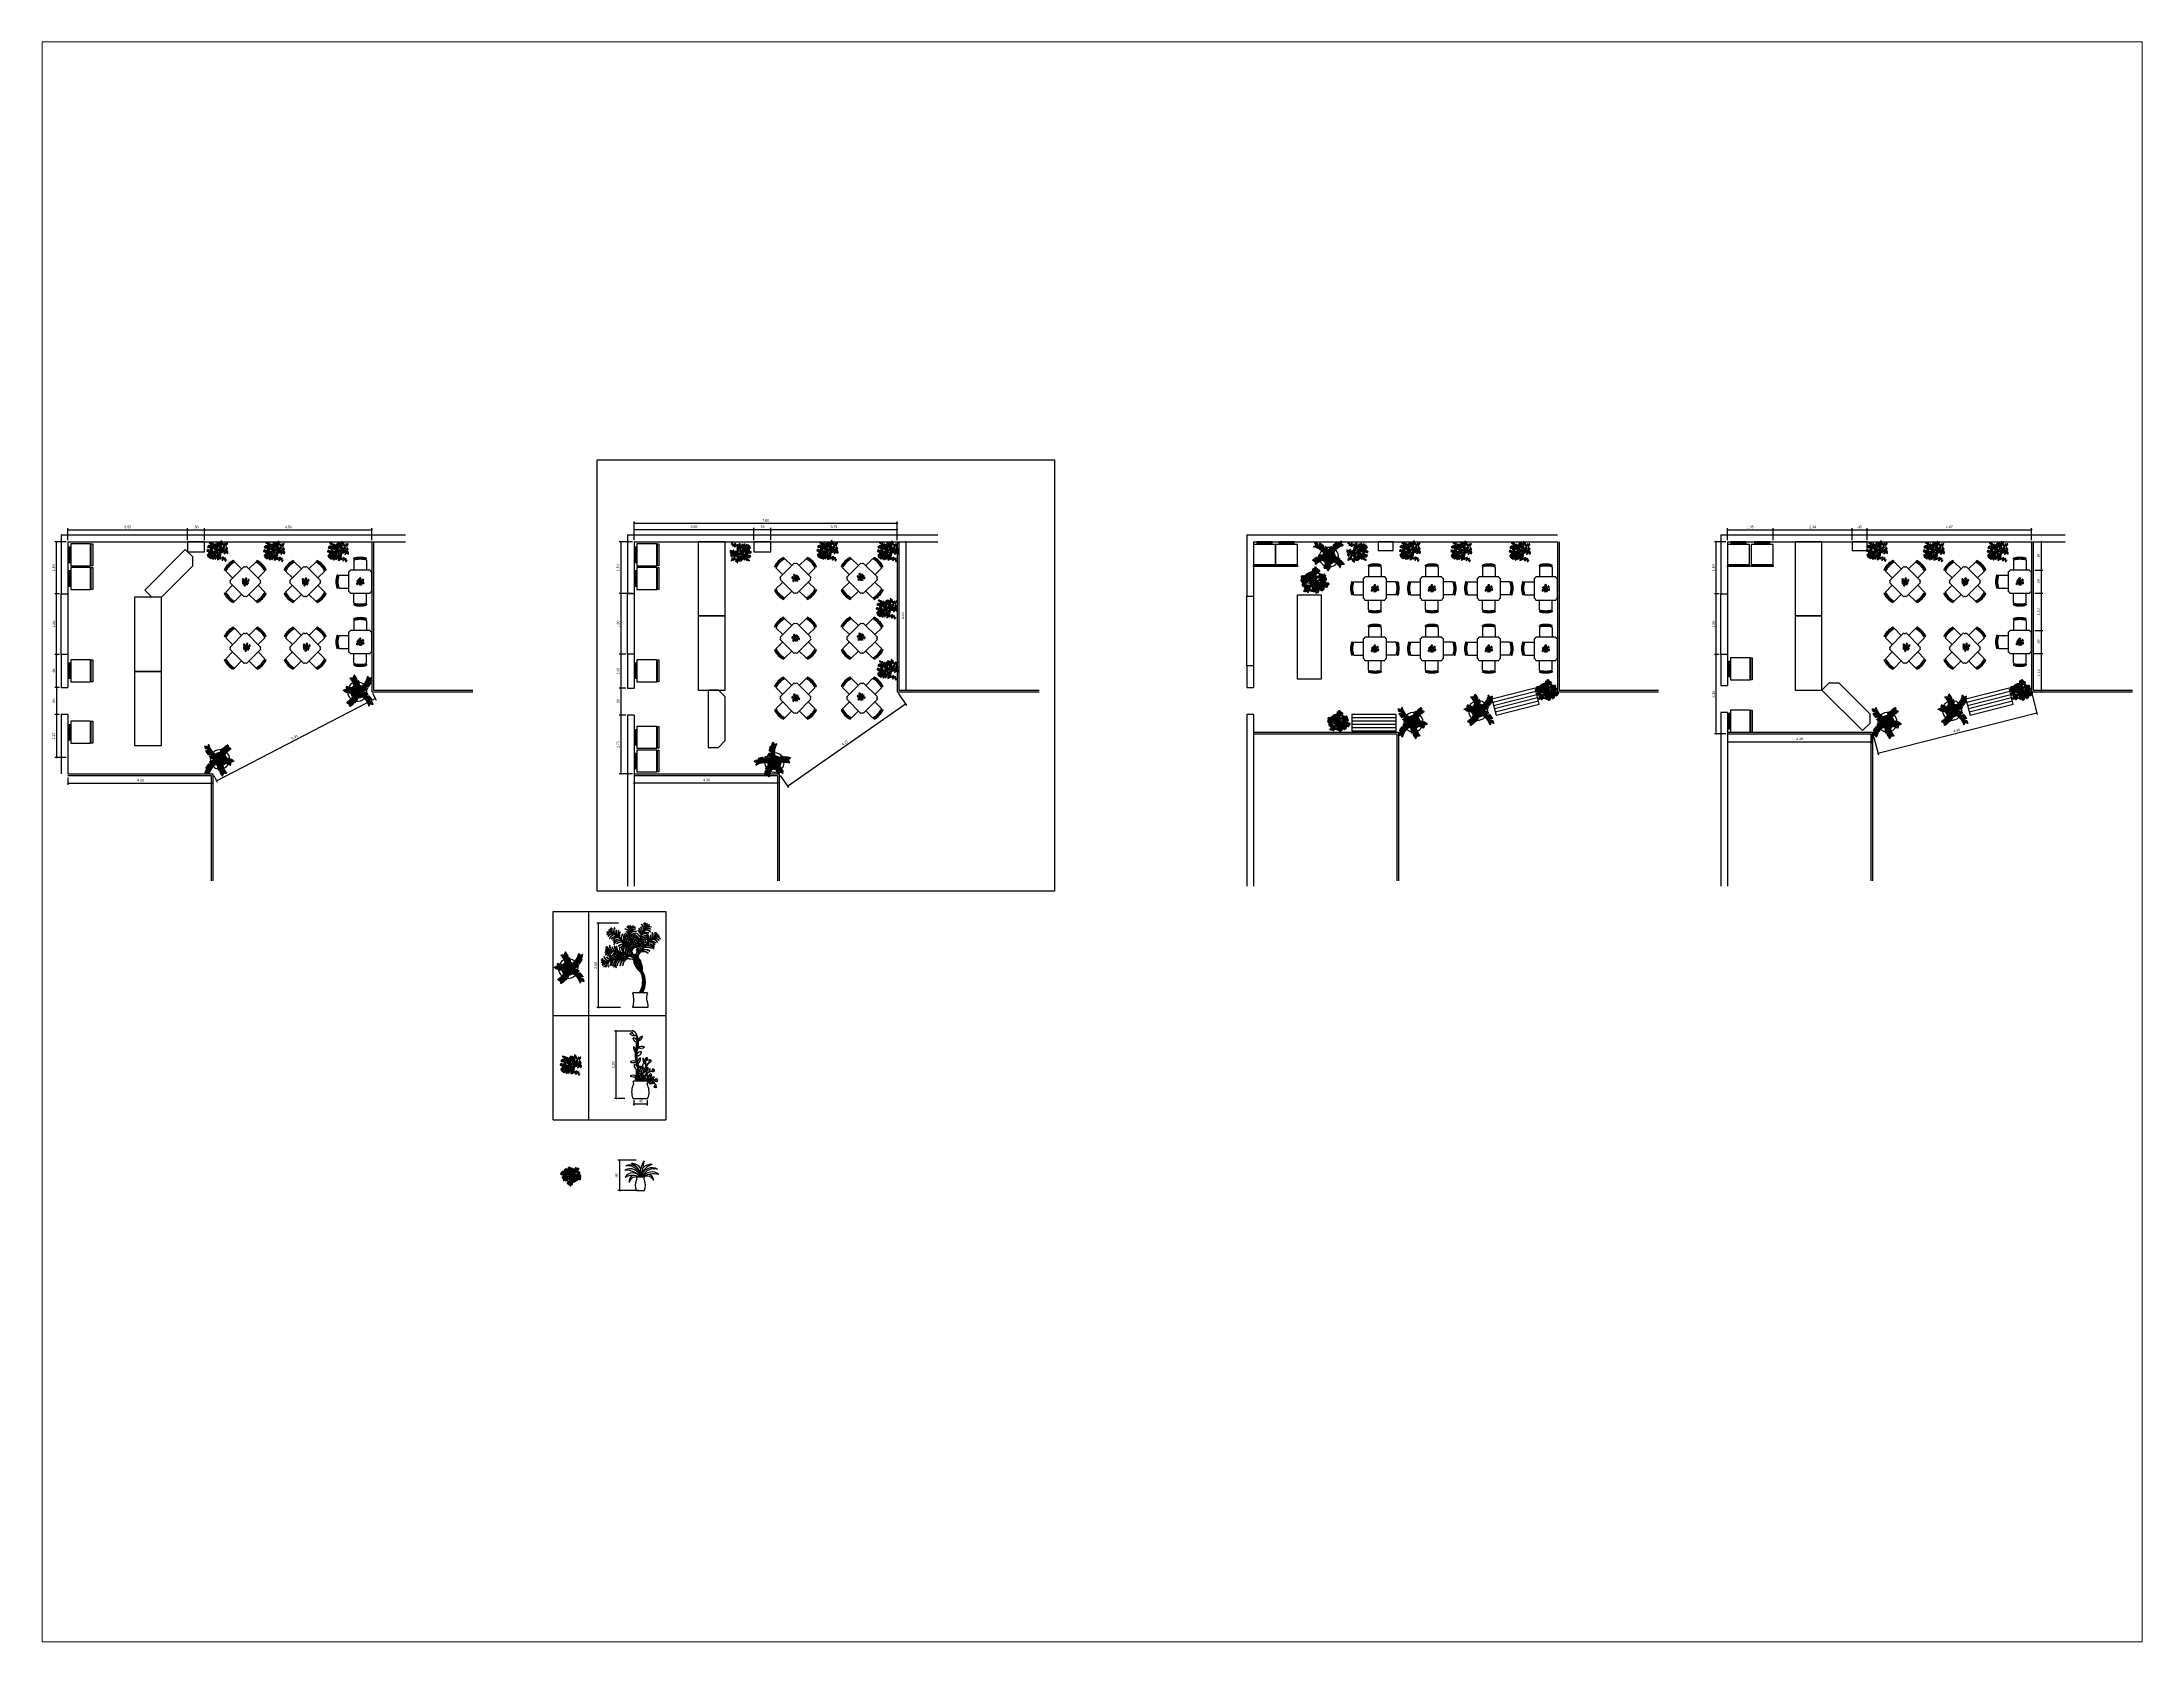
# Paper-space layout 'Layout2' of a CAD drawing. Header units: millimetres. Extents: x 27 to 240, y 20 to 183.
# The model-space entities are those that its viewports show. They can reach past a viewport. Long polylines and large blocks are cut down to what shows.
import ezdxf

# ---------------------------------------------------------------- set-up
doc = ezdxf.new("R2010")
doc.units = ezdxf.units.MM
doc.header["$PDMODE"] = 35
for name, color, linetype in [('cota', 24, 'Continuous'), ('LAY2', 252, 'Continuous'), ('LAYOUT', 4, 'Continuous'), ('TEXTO', 2, 'Continuous'), ('VEGET', 64, 'Continuous'), ('VEGET-I', 62, 'Continuous'), ('VEGET_I', 62, 'Continuous')]:
    doc.layers.add(name, color=color, linetype=linetype)
doc.styles.add('STYLUS', font='stylu.ttf')
doc.dimstyles.new('DIM50', dxfattribs={"dimscale": 0.5, "dimtxt": 0.15, "dimasz": 0.07, "dimexe": 0.1, "dimexo": 0.1, "dimgap": 0.09, "dimtad": 1, "dimzin": 4, "dimdsep": 46, "dimtxsty": 'STYLUS', "dimblk1": 'OBLIQUE', "dimblk2": 'OBLIQUE', "dimsah": 1, "dimcen": 0.09, "dimclrd": 24, "dimclre": 24, "dimclrt": 2, "dimadec": 0, "dimazin": 0, "dimtfac": 1, "dimtmove": 2, "dimatfit": 3, "dimldrblk": 'OBLIQUE', "dimfxl": 0, "dimtolj": 1, "dimtzin": 0, "dimarcsym": 0})

# ---------------------------------------------------------------- blocks, each defined once
blk = doc.blocks.new('VEGET-03')
at = {"layer": 'VEGET'}
for centre, radius, start, end in [((-0.189, -0.031), 0.0376, 105.7875, 191.571), ((-0.227, -0.007), 0.0307, 272.3395, 25.019), ((-0.155, 0.035), 0.0751, 67.1417, 152.9252), ((-0.186, 0.119), 0.0614, 233.6937, 346.3732), ((-0.178, 0.153), 0.0376, 22.5455, 108.3291), ((-0.16, 0.193), 0.0307, 189.0976, 301.7771), ((-0.087, 0.04), 0.0614, 156.279, 205.7176), ((-0.162, -0.008), 0.0751, 64.5746, 75.5106), ((0, 0), 0.143, 174.574, 190.1072), ((-0.107, 0.14), 0.0307, 80.4177, 193.0972), ((-0.14, 0.17), 0.0376, 273.8657, 359.6492), ((0, 0), 0.143, 140.9729, 155.1796), ((-0.08, 0.03), 0.0751, 104.5511, 116.7696), ((-0.055, 0.116), 0.0614, 197.5381, 205.0175), ((-0.024, 0.213), 0.141, 233.2365, 235.0819), ((0, 0), 0.143, 103.3146, 133.8294), ((-0.093, 0.147), 0.0307, 272.3395, 25.019), ((-0.055, 0.124), 0.0376, 105.7875, 191.571), ((0.029, 0.139), 0.0614, 153.3027, 179.7925), ((-0.049, 0.095), 0.0751, 39.5563, 72.5342), ((0.042, 0.127), 0.0751, 45.4157, 131.1992), ((0.045, 0.216), 0.0614, 211.9677, 324.6472), ((0, 0), 0.143, 53.0129, 86.3875), ((0.085, 0.124), 0.0307, 27.1449, 139.8244), ((0.09, 0.169), 0.0376, 220.5929, 306.3764), ((0.086, 0.039), 0.0751, 24.5639, 89.9274), ((0.096, 0.211), 0.0376, 359.6023, 85.3858), ((0.129, 0.241), 0.0307, 166.1543, 278.8338), ((0.138, 0.174), 0.0376, 157.923, 243.7065), ((0.097, 0.158), 0.0307, 324.475, 77.1545), ((0.12, 0.121), 0.0614, 278.79, 303.7954), ((0, 0), 0.143, 6.9357, 25.0929), ((0.144, 0.151), 0.0376, 11.5662, 97.3497), ((0.169, 0.188), 0.0307, 178.1182, 290.7977), ((0.118, -0.039), 0.0614, 9.5374, 67.2329), ((0.193, 0.061), 0.0376, 151.4722, 237.2558), ((0.15, 0.05), 0.0307, 318.0243, 70.7038), ((0.177, 0.084), 0.0307, 344.7645, 97.444), ((0.211, 0.113), 0.0376, 178.2125, 263.9961), ((0.223, 0.013), 0.0307, 73.5209, 186.2004), ((0.194, 0.047), 0.0376, 266.9689, 352.7524), ((0.231, 0.149), 0.0376, 105.7875, 191.571), ((0.192, 0.172), 0.0307, 272.3395, 25.019), ((0.307, 0.024), 0.0751, 173.2046, 258.9881), ((0.263, 0.172), 0.0307, 90.1449, 202.8244), ((0.235, -0.028), 0.0614, 339.7566, 92.4361), ((0.226, 0.196), 0.0376, 283.5929, 9.3765), ((0.285, 0.091), 0.0376, 176.3967, 262.1803), ((0.25, 0.062), 0.0307, 342.9488, 95.6283), ((-0.142, -0.169), 0.0751, 110.7882, 152.9252), ((-0.173, -0.085), 0.0614, 233.6937, 346.3732), ((-0.155, -0.046), 0.0376, 105.7875, 191.571), ((-0.193, -0.022), 0.0307, 272.3395, 25.019), ((-0.162, -0.191), 0.0376, 56.7403, 142.5239), ((-0.17, -0.147), 0.0307, 223.2924, 335.9719), ((-0.095, -0.085), 0.0751, 127.551, 201.0871), ((-0.178, -0.052), 0.0614, 281.8556, 336.7733), ((-0.115, -0.186), 0.0376, 44.8337, 130.6173), ((-0.113, -0.141), 0.0307, 211.3858, 324.0653), ((-0.142, -0.169), 0.0751, 67.1417, 83.519), ((0, 0), 0.143, 212.0173, 232.5332), ((-0.032, -0.165), 0.0751, 136.4951, 152.9252), ((-0.063, -0.081), 0.0614, 233.6937, 293.7078), ((-0.058, -0.182), 0.0376, 56.883, 142.6665), ((-0.066, -0.138), 0.0307, 223.435, 336.1145), ((-0.027, -0.202), 0.0376, 140.0899, 225.8734), ((-0.071, -0.204), 0.0307, 306.6419, 59.3214), ((-0.02, -0.131), 0.0614, 253.8424, 354.3508), ((0, 0), 0.143, 254.4675, 265.0493), ((0.037, -0.199), 0.0751, 131.0638, 173.0739), ((0, 0), 0.143, 286.5298, 309.4069), ((0.124, -0.201), 0.0751, 115.3036, 201.0871), ((0.042, -0.168), 0.0614, 281.8556, 34.5351), ((0.152, -0.067), 0.0751, 215.6619, 241.8791), ((0.153, -0.181), 0.0376, 139.0039, 224.7875), ((0.068, -0.096), 0.0614, 322.6476, 23.3908), ((0, 0), 0.143, 330.1061, 347.2026), ((0.108, -0.183), 0.0307, 305.556, 58.2355), ((0.155, 0.042), 0.0751, 258.3722, 288.7689), ((0.187, -0.177), 0.0307, 64.4324, 177.1119), ((0.164, -0.139), 0.0376, 257.8804, 343.6639), ((0.205, -0.203), 0.0376, 145.9256, 231.7091), ((0.161, -0.21), 0.0307, 312.4776, 65.1571), ((0.242, -0.056), 0.0376, 105.7875, 191.571), ((0.234, -0.197), 0.0307, 59.0907, 171.7702), ((0.215, -0.157), 0.0376, 252.5387, 338.3222), ((0.204, -0.033), 0.0307, 272.3395, 25.019), ((0.273, -0.215), 0.0376, 158.47, 244.2535), ((0.232, -0.231), 0.0307, 325.022, 77.7015)]:
    blk.add_arc(centre, radius, start, end, dxfattribs=at)
at = {"layer": 'VEGET-I'}
blk.add_circle((0, 0), 0.123, dxfattribs=at)
for centre, radius, start, end in [((-0.269, 0.021), 0.0706, 308.038, 347.3237), ((-0.217, 0.216), 0.141, 269.3922, 308.6779), ((-0.203, 0.059), 0.0239, 49.5516, 112.0567), ((-0.094, 0.196), 0.218, 240.2296, 296.1341), ((-0.183, 0.192), 0.00873, 233.3594, 285.8425), ((-0.137, 0.239), 0.0706, 224.796, 264.0817), ((-0.19, 0.085), 0.0223, 295.5305, 356.0084), ((-0.173, 0.183), 0.0111, 250.9343, 311.4122), ((-0.152, 0.07), 0.0303, 66.2607, 110.8942), ((-0.165, 0.164), 0.0152, 21.6645, 66.298), ((0.028, 0.181), 0.172, 176.9672, 261.0002), ((0, 0), 0.143, 155.1796, 174.574), ((-0.087, 0.04), 0.0614, 205.7176, 268.9585), ((-0.476, 0.163), 0.505, 311.9854, 341.223), ((-0.121, 0.037), 0.0223, 218.1158, 278.5937), ((0.001, 0.092), 0.141, 191.9775, 197.4453), ((-0.071, 0.103), 0.0706, 116.1161, 155.4019), ((0.001, 0.092), 0.141, 197.4453, 231.2632), ((-0.133, 0.154), 0.0152, 272.9847, 317.6181), ((-0.162, -0.008), 0.0751, 349.727, 64.5746), ((-0.149, 0.045), 0.0239, 332.137, 34.642), ((-0.113, 0.156), 0.0111, 142.2545, 202.7324), ((0, 0), 0.143, 133.8294, 140.9729), ((-0.055, 0.116), 0.0614, 205.0175, 310.2176), ((-0.101, 0.162), 0.00873, 124.6795, 177.1626), ((-0.024, 0.213), 0.141, 235.0819, 272.5223), ((-0.127, -0.003), 0.0303, 348.846, 33.4795), ((-0.08, 0.03), 0.0751, 30.9861, 104.5511), ((-0.105, 0.079), 0.0239, 13.396, 75.9011), ((-0.136, 0.175), 0.0706, 308.038, 347.3237), ((-0.094, 0.124), 0.00873, 316.6013, 9.0845), ((-0.079, 0.091), 0.0223, 259.3749, 319.8528), ((-0.351, -0.053), 0.357, 8.699, 39.9955), ((-0.064, 0.139), 0.0152, 104.9065, 149.54), ((-0.084, 0.133), 0.0111, 334.1763, 34.6542), ((-0.005, -0.007), 0.0614, 29.0889, 141.7684), ((0.002, 0.082), 0.0751, 222.5369, 308.3204), ((-0.016, -0.109), 0.141, 64.7873, 104.0731), ((-0.057, 0.057), 0.0303, 30.1051, 74.7385), ((-0.015, 0.051), 0.0303, 221.6558, 266.2893), ((0, 0), 0.143, 86.3875, 103.3146), ((0.029, 0.139), 0.0614, 179.7925, 265.9821), ((-0.005, 0.138), 0.0223, 215.1394, 275.6173), ((0.119, 0.186), 0.141, 189.0011, 198.3029), ((0.119, 0.186), 0.141, 198.3029, 228.2868), ((-0.033, 0.147), 0.0239, 350.5781, 31.6656), ((-0.033, 0.147), 0.0239, 329.1606, 350.5781), ((-0.129, -0.1), 0.172, 315.1303, 39.1633), ((0.013, 0.021), 0.0223, 90.9257, 151.4035), ((0.051, 0.318), 0.141, 247.6661, 286.9518), ((-0.06, 0.161), 0.172, 291.0544, 15.0874), ((0.104, 0.101), 0.143, 224.4793, 45.6994), ((0.022, 0.159), 0.159, 262.5928, 7.614), ((0.288, 0.097), 0.302, 198.5602, 269.3964), ((0.006, 0.168), 0.0239, 27.8256, 90.3307), ((0.281, -0.023), 0.276, 117.331, 172.7136), ((-0.049, 0.095), 0.0751, 346.7506, 39.5563), ((0.109, -0.141), 0.172, 40.9195, 124.9525), ((-0.014, 0.097), 0.0303, 345.8696, 30.5031), ((0.036, 0.039), 0.0239, 204.9468, 267.4519), ((0.028, 0.187), 0.0223, 273.8045, 334.2823), ((0.058, 0.159), 0.0303, 44.5346, 89.1681), ((0.086, 0.039), 0.0751, 89.9274, 110.3474), ((0.12, 0.121), 0.0614, 191.1159, 278.79), ((0.078, 0.074), 0.0706, 62.8433, 102.129), ((0.162, 0.214), 0.141, 226.8143, 251.878), ((0.081, 0.154), 0.0152, 219.7118, 264.3453), ((0.067, 0.09), 0.0239, 6.9738, 69.4789), ((0.094, 0.138), 0.0111, 88.9817, 149.4595), ((0.118, -0.039), 0.0614, 67.2329, 122.2169), ((0.155, 0.042), 0.0751, 202.9854, 258.3722), ((0, 0), 0.143, 25.0929, 53.0129), ((0.073, -0.131), 0.141, 60.5868, 84.5216), ((0.094, 0.1), 0.0223, 252.9527, 313.4306), ((0.128, 0.019), 0.0303, 202.1044, 246.7378), ((0.107, 0.249), 0.00873, 210.4161, 262.8992), ((0.168, 0.274), 0.0706, 201.8527, 241.1385), ((0.106, 0.133), 0.00873, 71.4067, 123.8898), ((0.048, 0.142), 0.0706, 0.1734, 39.4592), ((0.113, 0.237), 0.0111, 227.9911, 288.469), ((0.121, 0.176), 0.0152, 157.042, 201.6754), ((0.114, 0.157), 0.0111, 26.3118, 86.7897), ((0.114, 0.143), 0.00873, 8.7368, 61.2199), ((0.162, 0.214), 0.141, 251.878, 266.1001), ((0.112, 0.063), 0.0303, 23.6829, 68.3163), ((0.113, 0.216), 0.0152, 358.7213, 43.3547), ((0.145, -0.018), 0.0223, 94.4958, 131.8521), ((0, 0), 0.143, 347.2026, 6.9357), ((0.146, 0.191), 0.00873, 222.38, 274.8632), ((0.201, 0.228), 0.0706, 213.8167, 253.1024), ((0.145, -0.018), 0.0223, 71.3742, 94.4958), ((0.154, 0.18), 0.0111, 239.955, 300.4329), ((0.1, 0.039), 0.0706, 353.7227, 33.0084), ((0.176, 0.064), 0.0152, 150.5912, 195.2247), ((0.159, 0.16), 0.0152, 10.6852, 55.3187), ((0.166, 0.046), 0.0111, 19.8611, 80.3389), ((0.166, 0.033), 0.00873, 2.2861, 54.7692), ((0.138, 0.051), 0.0706, 20.463, 59.7487), ((0.194, 0.108), 0.0152, 177.3315, 221.965), ((0.194, 0.088), 0.0111, 46.6013, 107.0792), ((0.15, 0.2), 0.0706, 308.038, 347.3237), ((0.254, -0.027), 0.0706, 109.2193, 148.5051), ((0.198, 0.03), 0.0152, 266.0879, 310.7213), ((0.191, 0.149), 0.00873, 316.6013, 9.0845), ((0.199, 0.076), 0.00873, 29.0263, 81.5095), ((0.221, 0.164), 0.0152, 104.9065, 149.54), ((0.219, 0.029), 0.0111, 135.3577, 195.8356), ((0.201, 0.158), 0.0111, 334.1763, 34.6542), ((0.231, 0.034), 0.00873, 117.7827, 170.2658), ((0.151, -0.085), 0.141, 15.455, 54.7408), ((0.305, 0.142), 0.0706, 125.8434, 165.1291), ((0.235, 0.181), 0.0152, 282.7119, 327.3454), ((0.272, 0.018), 0.0303, 172.3236, 216.957), ((0.255, 0.186), 0.0111, 151.9817, 212.4596), ((0.21, 0.031), 0.0706, 18.6472, 57.9329), ((0.268, 0.086), 0.0152, 175.5157, 220.1492), ((0.266, 0.195), 0.00873, 134.4067, 186.8899), ((0.267, 0.066), 0.0111, 44.7855, 105.2634), ((0.272, 0.053), 0.00873, 27.2105, 79.6937), ((-0.228, -0.031), 0.00873, 316.6013, 9.0845), ((-0.198, -0.016), 0.0152, 104.9065, 149.54), ((-0.218, -0.022), 0.0111, 334.1763, 34.6542), ((-0.204, 0.012), 0.141, 269.3922, 308.6779), ((-0.19, -0.145), 0.0239, 49.5516, 112.0567), ((-0.236, 0.006), 0.0706, 308.038, 347.3237), ((-0.177, -0.097), 0.0706, 258.9908, 298.2765), ((-0.194, -0.046), 0.00873, 316.6013, 9.0845), ((-0.188, -0.161), 0.00873, 267.5541, 320.0373), ((-0.164, -0.031), 0.0152, 104.9065, 149.54), ((-0.184, -0.037), 0.0111, 334.1763, 34.6542), ((-0.175, -0.163), 0.0111, 285.1291, 345.607), ((-0.145, -0.104), 0.0239, 97.7135, 160.2186), ((-0.271, -0.011), 0.141, 317.554, 344.8922), ((-0.177, -0.119), 0.0223, 295.5305, 356.0084), ((-0.157, -0.174), 0.0152, 55.8593, 100.4928), ((0.12, -0.248), 0.276, 117.331, 172.7136), ((-0.139, -0.134), 0.0303, 66.2607, 110.8942), ((-0.119, -0.059), 0.0303, 130.079, 159.056), ((-0.095, -0.085), 0.0751, 115.3036, 127.551), ((0, 0), 0.143, 190.1072, 212.0173), ((-0.156, -0.077), 0.0223, 343.6924, 44.1703), ((-0.119, -0.059), 0.0303, 114.4226, 130.079), ((-0.109, -0.09), 0.0706, 247.0842, 286.3699), ((-0.134, -0.152), 0.00873, 255.6475, 308.1307), ((-0.271, -0.011), 0.141, 344.8922, 356.8398), ((-0.178, -0.052), 0.0614, 336.7733, 34.5351), ((-0.121, -0.156), 0.0111, 273.2225, 333.7004), ((-0.046, -0.114), 0.0751, 67.1417, 152.9252), ((-0.076, -0.031), 0.0614, 233.6937, 346.3732), ((-0.108, 0.066), 0.141, 269.3922, 308.6779), ((-0.169, -0.05), 0.172, 291.0544, 15.0874), ((-0.107, -0.17), 0.0152, 43.9527, 88.5862), ((-0.094, -0.09), 0.0239, 49.5516, 112.0567), ((-0.095, 0.016), 0.141, 269.3922, 279.4596), ((-0.081, -0.141), 0.0239, 93.7378, 112.0567), ((-0.032, -0.165), 0.0751, 67.1417, 136.4951), ((0, 0), 0.143, 232.5332, 254.4675), ((-0.076, -0.088), 0.0706, 261.1303, 300.4161), ((-0.081, -0.141), 0.0239, 49.5516, 93.7378), ((-0.068, -0.168), 0.0152, 98.9141, 143.5476), ((-0.095, 0.016), 0.141, 279.4596, 308.6779), ((-0.081, -0.064), 0.0223, 295.5305, 356.0084), ((-0.056, -0.152), 0.0111, 213.7999, 274.2777), ((-0.067, -0.115), 0.0223, 295.5305, 308.2744), ((-0.043, -0.195), 0.0152, 139.2089, 183.8423), ((-0.122, -0.205), 0.0706, 342.3403, 21.6261), ((-0.067, -0.115), 0.0223, 308.2744, 356.0084), ((-0.042, -0.079), 0.0303, 66.2607, 110.8942), ((-0.059, -0.224), 0.00873, 350.9037, 43.3869), ((-0.056, -0.211), 0.0111, 8.4787, 68.9566), ((-0.044, -0.146), 0.00873, 239.3696, 291.8527), ((-0.029, -0.13), 0.0303, 66.2607, 110.8942), ((-0.063, -0.081), 0.0614, 293.7078, 346.3732), ((-0.084, -0.051), 0.141, 289.5408, 320.467), ((-0.017, -0.193), 0.0239, 69.7003, 132.2054), ((0.037, -0.199), 0.0751, 87.2904, 131.0638), ((0, 0), 0.143, 265.0493, 286.5298), ((-0.013, -0.164), 0.0223, 315.6792, 16.1571), ((0.028, -0.165), 0.0303, 86.4094, 131.0428), ((-0.084, -0.051), 0.141, 320.467, 328.8266), ((-0.02, -0.131), 0.0614, 354.3508, 6.5219), ((0.074, -0.221), 0.0239, 97.7135, 160.2186), ((-0.052, -0.127), 0.141, 317.554, 356.8398), ((0.1, -0.175), 0.0303, 114.4226, 159.056), ((0.152, -0.067), 0.0751, 156.0956, 215.6619), ((0.064, -0.193), 0.0223, 343.6924, 44.1703), ((-0.03, -0.126), 0.141, 12.9108, 37.6318), ((0.068, -0.096), 0.0614, 23.3908, 75.3271), ((0.117, -0.063), 0.0303, 155.2146, 199.848), ((0, 0), 0.143, 309.4069, 330.1061), ((0.101, -0.101), 0.0223, 48.6458, 84.9623), ((0.126, -0.115), 0.0239, 138.5055, 201.0106), ((-0.03, -0.126), 0.141, 358.346, 12.9108), ((0.101, -0.101), 0.0223, 24.4844, 48.6458), ((0.137, -0.174), 0.0152, 138.1229, 182.7564), ((0.057, -0.183), 0.0706, 341.2544, 20.5401), ((0.12, -0.203), 0.00873, 349.8177, 42.3009), ((0.124, -0.19), 0.0111, 7.3927, 67.8706), ((0.073, -0.131), 0.141, 45.2358, 60.5868), ((0.172, -0.009), 0.0239, 185.3953, 247.9004), ((0.212, -0.222), 0.0706, 100.1308, 139.4166), ((0.166, -0.157), 0.0152, 256.9994, 301.6328), ((0.11, -0.216), 0.0706, 348.1761, 27.4618), ((0.188, -0.198), 0.0152, 145.0446, 189.6781), ((0.186, -0.161), 0.0111, 126.2692, 186.7471), ((0.177, -0.216), 0.0111, 14.3144, 74.7923), ((0.175, -0.229), 0.00873, 356.7394, 49.2226), ((0.199, -0.158), 0.00873, 108.6942, 161.1773), ((0.161, -0.005), 0.0706, 308.038, 347.3237), ((0.255, -0.244), 0.0706, 94.7892, 134.0749), ((0.202, -0.056), 0.00873, 316.6013, 9.0845), ((0.215, -0.175), 0.0152, 251.6577, 296.2912), ((0.232, -0.042), 0.0152, 104.9065, 149.54), ((0.212, -0.048), 0.0111, 334.1763, 34.6542), ((0.235, -0.18), 0.0111, 120.9275, 181.4054), ((0.184, -0.248), 0.0706, 0.7204, 40.0062), ((0.248, -0.179), 0.00873, 103.3525, 155.8357), ((0.256, -0.213), 0.0152, 157.589, 202.2224), ((0.249, -0.233), 0.0111, 26.8588, 87.3367), ((0.25, -0.246), 0.00873, 9.2838, 61.7669), ((0.269, -0.023), 0.0223, 41.5934, 102.0713), ((0.297, -0.029), 0.0239, 155.6145, 218.1196)]:
    blk.add_arc(centre, radius, start, end, dxfattribs=at)
blk = doc.blocks.new('VASO PLANTA')
at = {"layer": 'VEGET'}
for points in [[(-0.351, 0.358, 0.044205), (-0.413, 0.319, -0.765812), (-0.437, 0.328, -0.192696)], [(-0.351, 0.358, -0.044205), (-0.376, 0.428, 0.765812), (-0.4, 0.435, 0.192696)], [(-0.296, -0.043, -0.044205), (-0.356, -0.001, 0.765812), (-0.38, -0.01, 0.192696)], [(-0.284, 0.336, 0.044205), (-0.347, 0.297, -0.765812), (-0.37, 0.306, -0.192696)], [(-0.252, 0.322, 0.044205), (-0.315, 0.282, -0.765812), (-0.338, 0.291, -0.192696)], [(-0.285, 0.335, -0.044205), (-0.31, 0.404, 0.765812), (-0.334, 0.412, 0.192696)], [(-0.22, 0.304, 0.044205), (-0.283, 0.265, -0.765812), (-0.306, 0.274, -0.192696)], [(-0.196, 0.287, 0.044205), (-0.258, 0.247, -0.765812), (-0.282, 0.256, -0.192696)], [(-0.252, 0.322, -0.044205), (-0.239, 0.394, 0.765812), (-0.256, 0.413, 0.192696)], [(-0.15, 0.249, 0.044205), (-0.212, 0.21, -0.765812), (-0.235, 0.219, -0.192696)], [(-0.22, 0.304, -0.044205), (-0.206, 0.377, 0.765812), (-0.224, 0.395, 0.192696)], [(-0.196, 0.287, -0.044205), (-0.182, 0.359, 0.765812), (-0.199, 0.378, 0.192696)], [(-0.172, 0.268, -0.044205), (-0.158, 0.341, 0.765812), (-0.175, 0.359, 0.192696)], [(-0.15, 0.249, -0.044205), (-0.136, 0.322, 0.765812), (-0.153, 0.34, 0.192696)], [(0.153, 0.249, 0.044205), (0.139, 0.321, -0.765812), (0.156, 0.34, -0.192696)], [(0.153, 0.249, -0.044205), (0.215, 0.209, 0.765812), (0.238, 0.219, 0.192696)], [(0.175, 0.268, 0.044205), (0.162, 0.34, -0.765812), (0.179, 0.359, -0.192696)], [(0.2, 0.286, 0.044205), (0.186, 0.358, -0.765812), (0.203, 0.377, -0.192696)], [(0.2, 0.286, -0.044205), (0.262, 0.246, 0.765812), (0.285, 0.255, 0.192696)], [(0.225, 0.303, 0.044205), (0.212, 0.375, -0.765812), (0.229, 0.394, -0.192696)], [(0.225, 0.303, -0.044205), (0.287, 0.263, 0.765812), (0.311, 0.272, 0.192696)], [(0.256, 0.321, 0.044205), (0.242, 0.393, -0.765812), (0.259, 0.412, -0.192696)], [(0.256, 0.321, -0.044205), (0.318, 0.281, 0.765812), (0.342, 0.291, 0.192696)], [(0.29, 0.336, 0.044205), (0.315, 0.405, -0.765812), (0.339, 0.412, -0.192696)], [(0.29, 0.336, -0.044205), (0.352, 0.296, 0.765812), (0.376, 0.305, 0.192696)], [(0.32, 0.347, 0.044205), (0.346, 0.416, -0.765812), (0.37, 0.424, -0.192696)], [(0.32, 0.347, -0.044205), (0.383, 0.308, 0.765812), (0.406, 0.317, 0.192696)], [(0.354, 0.357, 0.044205), (0.379, 0.427, -0.765812), (0.404, 0.434, -0.192696)], [(0.354, 0.357, -0.044205), (0.416, 0.318, 0.765812), (0.44, 0.327, 0.192696)], [(-0.403, -0.11, -0.044205), (-0.464, -0.069, 0.765812), (-0.488, -0.077, 0.192696)], [(-0.374, -0.088, -0.044205), (-0.435, -0.047, 0.765812), (-0.459, -0.055, 0.192696)], [(-0.348, -0.071, -0.044205), (-0.409, -0.03, 0.765812), (-0.433, -0.038, 0.192696)], [(-0.403, -0.11, 0.044205), (-0.392, -0.183, -0.765812), (-0.409, -0.201, -0.192696)], [(-0.322, -0.057, -0.044205), (-0.383, -0.015, 0.765812), (-0.407, -0.023, 0.192696)], [(-0.374, -0.088, 0.044205), (-0.363, -0.161, -0.765812), (-0.38, -0.179, -0.192696)], [(-0.348, -0.071, 0.044205), (-0.337, -0.144, -0.765812), (-0.355, -0.162, -0.192696)], [(-0.296, -0.043, 0.044205), (-0.284, -0.116, -0.765812), (-0.302, -0.134, -0.192696)], [(-0.078, -0.327, -0.044205), (-0.149, -0.306, 0.765812), (-0.169, -0.322, 0.192696)], [(-0.067, -0.3, -0.044205), (-0.138, -0.279, 0.765812), (-0.158, -0.295, 0.192696)], [(-0.078, -0.327, 0.044205), (-0.045, -0.393, -0.765812), (-0.056, -0.416, -0.192696)], [(-0.067, -0.3, 0.044205), (-0.016, -0.353, -0.765812), (-0.02, -0.378, -0.192696)], [(0.266, -0.147, -0.044205), (0.23, -0.211, 0.765812), (0.24, -0.234, 0.192696)], [(0.305, -0.192, -0.044205), (0.269, -0.256, 0.765812), (0.279, -0.279, 0.192696)], [(0.266, -0.147, 0.044205), (0.338, -0.129, -0.765812), (0.357, -0.146, -0.192696)], [(0.324, -0.215, -0.044205), (0.288, -0.279, 0.765812), (0.298, -0.302, 0.192696)], [(0.286, -0.169, 0.044205), (0.358, -0.151, -0.765812), (0.377, -0.168, -0.192696)], [(0.343, -0.247, -0.044205), (0.307, -0.31, 0.765812), (0.317, -0.334, 0.192696)], [(0.305, -0.192, 0.044205), (0.377, -0.174, -0.765812), (0.396, -0.191, -0.192696)], [(0.324, -0.215, 0.044205), (0.396, -0.198, -0.765812), (0.415, -0.214, -0.192696)], [(0.343, -0.247, 0.044205), (0.415, -0.229, -0.765812), (0.434, -0.246, -0.192696)]]:
    blk.add_lwpolyline(points, format="xyb", close=True, dxfattribs=at)
for points in [[(-0.315, 0.347, 0.04372), (-0.376, 0.308, -0.765812), (-0.4, 0.317, -0.188525), (-0.316, 0.348, 0.044205)], [(-0.317, 0.348, -0.041958), (-0.34, 0.414, 0.765812), (-0.365, 0.421, 0.173473), (-0.323, 0.35, -0.044205)], [(-0.297, 0.046, 0.561777), (-0.32, 0.045, 0.142414), (-0.286, -0.015, -0.044205)], [(-0.281, 0.048, 0.362814), (-0.297, 0.046, 0.192696)], [(-0.286, 0.011, -0.009373), (-0.291, 0.026, 0.765812)], [(-0.291, 0.026, 0.019255), (-0.285, 0.018, -0.044205)], [(-0.172, 0.268, 0.043736), (-0.233, 0.229, -0.765812), (-0.257, 0.238, -0.190158), (-0.172, 0.268, 0.044205)], [(-0.208, 0.189, -0.217014), (-0.211, 0.199, -0.101631), (-0.169, 0.224, 0.044205)], [(-0.068, 0.287, 0.561777), (-0.078, 0.307, 0.142414), (-0.119, 0.253, -0.044205)], [(-0.06, 0.273, 0.362814), (-0.068, 0.287, 0.192696)], [(0.063, 0.272, -0.38977), (0.073, 0.287, -0.192696)], [(0.1, 0.261, 0.017186), (0.079, 0.281, -0.765812), (0.083, 0.306, -0.142118), (0.124, 0.251, 0.044205)], [(0.087, 0.274, -0.023028), (0.092, 0.264, 0.044205)], [(0.212, 0.187, 0.231781), (0.216, 0.198, 0.103844), (0.173, 0.222, -0.044205)], [(0.175, 0.268, -0.043736), (0.236, 0.228, 0.765812), (0.26, 0.237, 0.190158), (0.175, 0.268, -0.044205)], [(-0.321, -0.056, 0.043736), (-0.31, -0.128, -0.765812), (-0.328, -0.146, -0.190158), (-0.322, -0.057, 0.044205)], [(-0.263, -0.121, -0.217014), (-0.274, -0.12, -0.101631), (-0.279, -0.071, 0.044205)], [(-0.146, -0.256, 0.217014), (-0.146, -0.267, 0.101631), (-0.099, -0.278, -0.044205)], [(-0.03, -0.294, 0.024087), (0.002, -0.318, -0.765812), (0.001, -0.344, -0.148112), (-0.048, -0.292, 0.044205)], [(-0.016, -0.296, 0.019679), (-0.01, -0.303, 0.099242), (0.003, -0.312, 0.051682), (0.009, -0.312, 0.352205), (0.014, -0.296)], [(0.208, -0.208, 0.217014), (0.219, -0.211, 0.101631), (0.241, -0.167, -0.044205)], [(0.286, -0.168, -0.043736), (0.249, -0.231, 0.765812), (0.26, -0.255, 0.190158), (0.286, -0.169, -0.044205)], [(0.271, -0.11, 0.026609), (0.307, -0.085, -0.765812), (0.331, -0.094, -0.150529), (0.265, -0.123, 0.044205)], [(0.278, -0.086, 0.019255), (0.286, -0.081, 0.293091), (0.3, -0.064, 0.362814), (0.285, -0.056, -0.044205)]]:
    blk.add_lwpolyline(points, format="xyb", dxfattribs=at)
for centre, radius, start, end in [((-0.477, -0.115), 0.49, 63.10087, 75.09225), ((-0.477, -0.115), 0.49, 58.87295, 62.90498), ((-0.477, -0.115), 0.49, 46.69243, 58.65813), ((0.479, -0.116), 0.49, 104.75549, 131.76921), ((-0.093, -0.489), 0.49, 125.073, 129.31985), ((-0.093, -0.489), 0.49, 121.50868, 125.073), ((-0.093, -0.489), 0.49, 114.5353, 121.47279), ((-0.093, -0.489), 0.49, 113.1073, 114.49341), ((-1.071, 0.089), 1.076, 335.81604, 339.44659), ((-0.083, -0.491), 0.49, 37.62843, 47.98694), ((0.001, -0.009), 0.288, 339.4148, 344.45214), ((-0.083, -0.491), 0.49, 34.02821, 37.59254), ((-0.083, -0.491), 0.49, 29.78136, 33.81339)]:
    blk.add_arc(centre, radius, start, end, dxfattribs=at)
at = {"layer": 'VEGET', "color": 251}
for start, end in [(174.64907, 176.1219), (136.66556, 168.63179), (114.78631, 126.19658), (108.2342, 109.70703), (77.63082, 102.21692), (69.83027, 71.61354), (53.41537, 64.63853), (181.20119, 192.61145)]:
    blk.add_arc((0.001, -0.009), 0.288, start, end, dxfattribs=at)
at = {"layer": 'VEGET', "color": 252}
for start, end in [(350.46942, 42.75762), (203.08044, 239.23733), (249.70631, 260.19107), (263.68527, 266.48138), (272.56394, 316.02078), (326.48976, 336.4965)]:
    blk.add_arc((0.001, -0.009), 0.288, start, end, dxfattribs=at)
at = {"layer": 'VEGET_I'}
for points in [[(-0.291, 0.026, -0.008239), (-0.295, 0.039, 0.14266), (-0.297, 0.046, 0.192696)], [(-0.268, -0.03, -0.026571), (-0.286, 0.011, 0.765812)], [(-0.285, 0.018, 0.136656), (-0.23, -0.018, -0.044205)], [(-0.23, -0.018, -0.044205), (-0.275, 0.041, 0.186519), (-0.281, 0.048, 0.192696)], [(-0.126, 0.229, 0.044205), (-0.188, 0.19, -0.47059), (-0.208, 0.189, -0.101631)], [(-0.169, 0.224, -0.089316), (-0.126, 0.229, 0.044205)], [(-0.151, -0.003, -0.043212), (-0.14, 0.068, 0.765812), (-0.159, 0.086, 0.189039), (-0.151, -0.003, -0.044205)], [(-0.054, 0.133, 0.043212), (-0.115, 0.094, -0.765812), (-0.139, 0.103, -0.188559), (-0.055, 0.134, 0.044205)], [(-0.11, 0.083, 0.310051), (-0.124, 0.084, 0.178223), (-0.12, 0, -0.044205)], [(-0.126, 0.229, -0.026571), (-0.096, 0.262, 0.765812)], [(-0.119, 0.253, 0.048939), (-0.126, 0.229, -0.044205)], [(-0.062, 0.089, 0.026809), (-0.099, 0.064, -0.765812), (-0.123, 0.073, -0.190001), (-0.038, 0.103, 0.044205)], [(-0.116, 0, -0.035554), (-0.108, 0.059, 0.765812)], [(-0.021, 0.065, 0.042968), (-0.087, 0.038, -0.765812), (-0.109, 0.051, -0.187469), (-0.022, 0.066, 0.044205)], [(-0.014, 0.044, -0.054708), (-0.097, 0.005, -0.702056), (-0.103, 0.013, -0.225817), (-0.014, 0.045, -0.055396)], [(-0.089, 0.265, 0.136656), (-0.1, 0.2, -0.044205)], [(-0.1, 0.2, -0.044205), (-0.064, 0.264, 0.186519), (-0.06, 0.273, 0.192696)], [(-0.099, 0.064, 0.01476), (-0.099, 0.056, -0.044205)], [(-0.096, 0.262, -0.009373), (-0.084, 0.273, 0.765812)], [(-0.095, 0.034, 0.023461), (-0.091, 0.023, -0.044205)], [(-0.091, -0.028, -0.065659), (-0.076, 0, 0.044205)], [(-0.084, 0.273, 0.019255), (-0.089, 0.265, -0.044205)], [(-0.085, 0.009, 0.020897), (-0.08, 0, -0.044205)], [(-0.084, 0.273, -0.008239), (-0.074, 0.282, 0.14266), (-0.068, 0.287, 0.192696)], [(-0.078, 0.064, -0.001358), (-0.078, 0.067, 0.23858), (-0.079, 0.078, 0.192696)], [(-0.078, 0.032, -0.006135), (-0.078, 0.042, 0.23858)], [(-0.076, 0, -0.007355), (-0.077, 0.012, 0.23858)], [(-0.075, 0, 0.017363), (-0.077, -0.029, -0.091156)], [(-0.066, 0.075, 0.55151), (-0.075, 0.071, 0.014416), (-0.075, 0.065, 0.055396)], [(-0.066, 0.078, -0.000915), (-0.067, 0.079, -0.304303), (-0.069, 0.085, -0.228818)], [(-0.069, 0.047, 0.022251), (-0.068, 0.037, 0.055396)], [(-0.05, 0.068, 0.012353), (-0.052, 0.089, 0.702056), (-0.062, 0.091, 0.056992), (-0.068, 0.066, 0.055396)], [(-0.064, 0.018, 0.046881), (-0.056, -0.001, 0.055396)], [(-0.063, 0.089, -0.000303), (-0.062, 0.089, -0.055396)], [(-0.054, 0.133, -0.043212), (0.015, 0.152, 0.765812), (0.024, 0.176, 0.189039), (-0.055, 0.134, -0.044205)], [(-0.038, 0.103, 0.011778), (-0.055, 0.093, -0.765812)], [(-0.053, -0.001, 0.014868), (-0.051, 0.024, 0.702056)], [(-0.051, 0.088, -0.017637), (-0.044, 0.086, -0.055396)], [(-0.046, 0.068, -0.002748), (-0.05, 0.07, -0.304303)], [(-0.05, 0.043, 0.006974), (-0.05, 0.055, 0.702056)], [(-0.049, 0.055, 0.027174), (-0.048, 0.043, 0.055396)], [(-0.047, 0.103, -0.367712), (-0.04, 0.119, -0.023207), (-0.03, 0.115, 0.044205)], [(-0.03, 0.067, 0.014432), (-0.031, 0.092, 0.702056), (-0.042, 0.093, 0.058247), (-0.048, 0.068, 0.055396)], [(-0.04, 0.095, -0.128217), (-0.045, 0.099, -0.023207)], [(-0.045, 0.027, 0.071588), (-0.033, -0.002, 0.055396)], [(-0.038, 0.103, -0.040373), (0.027, 0.12, 0.765812), (0.036, 0.144, 0.178223), (-0.039, 0.105, -0.044205)], [(-0.023, 0.12, 0.000464), (-0.024, 0.12, -0.582651), (-0.037, 0.139, -0.07346)], [(-0.033, -0.002, 0.021865), (-0.03, 0.035, 0.702056)], [(-0.012, 0.084, 0.012832), (-0.031, 0.092, -0.213964)], [(-0.031, 0.082, -0.031165), (-0.018, 0.076, -0.055396)], [(-0.009, 0.053, -0.0139), (-0.031, 0.062, -0.304303)], [(-0.03, 0.046, 0.009673), (-0.03, 0.062, 0.702056)], [(-0.03, 0.059, -0.045164), (-0.013, 0.048, -0.055396)], [(-0.025, 0.159, -0.375335), (-0.021, 0.176, -0.047205), (0.001, 0.171, 0.044205)], [(0.009, 0.025, -0.02164), (-0.026, 0.037, -0.702056)], [(-0.025, 0.143, -0.056536), (0.001, 0.134, 0.044205)], [(-0.021, 0.065, -0.039819), (0.038, 0.094, 0.765812), (0.043, 0.119, 0.173659), (-0.023, 0.069, -0.044205)], [(-0.018, 0.109, -0.046951), (0.001, 0.096, 0.044205)], [(-0.014, 0.044, 0.053322), (0.07, 0.079, 0.702056), (0.067, 0.089, 0.218681), (-0.014, 0.047, 0.055396)], [(-0.01, 0.072, -0.032659), (0.001, 0.063, -0.055396)], [(-0.009, 0.045, -0.061935), (0.009, 0.025, -0.055396)], [(0.028, 0.142, 0.016318), (0.001, 0.149, -0.765812)], [(0.02, 0.109, 0.011816), (0.001, 0.114, -0.765812)], [(0.013, 0.072, 0.007775), (0.001, 0.078, -0.765812)], [(0.016, 0.044, -0.009219), (0.001, 0.049, -0.304303)], [(0.047, 0.023, 0.085919), (0.009, 0.025, 0.055396)], [(0.009, 0.025, 0.021874), (0.042, 0.007, 0.702056)], [(0.012, 0.053, -0.018209), (0.017, 0.046, -0.055396)], [(0.014, 0.084, -0.020159), (0.021, 0.076, 0.044205)], [(0.016, 0.044, 0.021253), (0.048, 0.027, 0.702056)], [(0.054, 0.042, 0.085162), (0.017, 0.045, 0.055396)], [(0.026, 0.12, -0.016225), (0.032, 0.115, 0.044205)], [(0.028, 0.159, -0.080461), (0.058, 0.133, 0.044205)], [(0.034, 0.061, -0.015304), (0.058, 0.052, 0.765812)], [(0.057, 0.133, 0.010847), (0.04, 0.139, -0.765812)], [(0.048, 0.099, -0.012099), (0.065, 0.089, 0.765812)], [(0.064, 0.067, 0.031921), (0.049, 0.068, -0.044205)], [(0.072, 0.085, -0.022047), (0.102, 0.064, 0.765812), (0.126, 0.073, 0.171463), (0.05, 0.103, -0.044205)], [(0.053, 0.002, 0.004757), (0.06, -0.002, 0.702056)], [(0.055, -0.021, -0.053322), (0.086, 0.064, -0.702056), (0.096, 0.062, -0.218681), (0.057, -0.022, -0.055396)], [(0.057, 0.133, -0.043212), (0.118, 0.094, 0.765812), (0.141, 0.103, 0.188559), (0.058, 0.134, -0.044205)], [(0.103, 0.2, 0.044205), (0.067, 0.264, -0.186519), (0.063, 0.272, -0.192696)], [(0.066, 0.017, 0.005884), (0.063, 0.018, 0.055396)], [(0.064, 0.019, 0.001397), (0.066, 0.018, 0.702056)], [(0.073, 0.036, 0.003136), (0.072, 0.036, 0.055396)], [(0.074, 0.045, -0.001443), (0.076, 0.044, 0.765812)], [(0.076, -0.028, 0.039819), (0.102, 0.033, -0.765812), (0.126, 0.039, -0.173659), (0.08, -0.029, 0.044205)], [(0.085, 0.063, 0.016253), (0.077, 0.065, -0.044205)], [(0.09, 0.002, 0.023932), (0.081, 0.008, 0.055396)], [(0.083, 0.011, 0.00583), (0.092, 0.007, 0.702056)], [(0.097, 0.021, 0.021846), (0.09, 0.026, 0.055396)], [(0.092, 0.264, -0.136656), (0.103, 0.2, 0.044205)], [(0.092, 0.036, 0.188259), (0.102, 0.034, 0.037112)], [(0.112, 0.046, 0.095136), (0.112, 0.051, 0.037112), (0.096, 0.059, -0.044205)], [(0.131, 0.228, 0.026999), (0.1, 0.261, -0.765812)], [(0.114, -0.043, 0.040373), (0.129, 0.023, -0.765812), (0.152, 0.033, -0.178223), (0.117, -0.044, 0.044205)], [(0.124, 0.251, -0.049229), (0.131, 0.228, 0.044205)], [(0.173, 0.222, 0.087109), (0.131, 0.228, -0.044205)], [(0.131, 0.228, -0.044205), (0.193, 0.188, 0.45353), (0.212, 0.187, 0.192696)], [(0.145, -0.057, 0.043212), (0.161, 0.013, -0.765812), (0.184, 0.023, -0.189039), (0.146, -0.058, 0.044205)], [(-0.286, -0.015, 0.048939), (-0.268, -0.03, -0.044205)], [(-0.279, -0.071, -0.089316), (-0.268, -0.03, 0.044205)], [(-0.268, -0.03, 0.044205), (-0.256, -0.102, -0.47059), (-0.263, -0.121, -0.101631)], [(-0.151, -0.003, 0.043212), (-0.139, -0.074, -0.765812), (-0.157, -0.092, -0.188812), (-0.152, -0.003, 0.044205)], [(-0.056, -0.272, -0.044205), (-0.126, -0.251, 0.47059), (-0.146, -0.256, 0.192696)], [(-0.117, 0, 0.043533), (-0.105, -0.072, -0.765812), (-0.123, -0.09, -0.190001), (-0.117, 0, 0.044205)], [(-0.023, -0.158, -0.04223), (-0.09, -0.137, 0.765812), (-0.111, -0.153, 0.184614), (-0.023, -0.159, -0.044205)], [(-0.016, -0.124, -0.041957), (-0.083, -0.104, 0.765812), (-0.103, -0.119, 0.18367), (-0.016, -0.126, -0.044205)], [(-0.098, -0.081, -0.091774), (-0.094, -0.036, 0.044205)], [(-0.099, -0.278, 0.089316), (-0.056, -0.272, -0.044205)], [(-0.002, -0.042, 0.052104), (-0.089, -0.028, 0.702056), (-0.092, -0.038, 0.213937), (-0.003, -0.046, 0.055396)], [(-0.005, -0.062, 0.050837), (-0.09, -0.048, 0.702056), (-0.093, -0.058, 0.208079), (-0.006, -0.067, 0.055396)], [(-0.077, -0.045, 0.002726), (-0.077, -0.049, -0.091156)], [(-0.077, -0.065, 0.003527), (-0.077, -0.071, -0.132351), (-0.076, -0.078, -0.192696)], [(-0.068, -0.05, -0.005382), (-0.068, -0.048, -0.055396)], [(-0.065, -0.08, -0.026563), (-0.067, -0.069, -0.055396)], [(-0.065, -0.03, -0.070796), (-0.054, -0.001, -0.055396)], [(-0.056, -0.272, 0.020097), (-0.03, -0.294, -0.765812)], [(-0.048, -0.292, -0.043346), (-0.056, -0.272, 0.044205)], [(-0.053, -0.001, -0.018247), (-0.05, -0.032, -0.702056)], [(-0.049, -0.072, -0.005553), (-0.05, -0.081, -0.702056)], [(-0.049, -0.051, -0.000824), (-0.049, -0.053, -0.702056)], [(-0.048, -0.053, -0.003383), (-0.048, -0.051, -0.055396)], [(-0.045, -0.083, -0.024989), (-0.047, -0.072, -0.055396)], [(-0.045, -0.033, -0.075119), (-0.033, -0.002, -0.055396)], [(-0.045, -0.237, 0.136225), (-0.016, -0.296, 0.131385)], [(-0.045, -0.237, 0.044205), (0.007, -0.289, -0.19627), (0.014, -0.296, -0.192696)], [(-0.03, -0.094, -0.873192), (-0.04, -0.097, -0.228818)], [(-0.033, -0.002, -0.019771), (-0.03, -0.036, -0.702056)], [(-0.029, -0.051, -0.002951), (-0.029, -0.056, -0.702056)], [(-0.029, -0.072, -0.007299), (-0.029, -0.084, -0.702056)], [(-0.016, -0.124, 0.041957), (0.054, -0.124, -0.765812), (0.069, -0.144, -0.183954), (-0.016, -0.126, 0.044205)], [(-0.008, -0.085, 0.044205), (0.064, -0.098, -0.765812), (0.075, -0.121, -0.192696), (-0.008, -0.085, 0.044205)], [(-0.003, -0.046, 0.126868), (0.08, -0.067, 0.706395), (0.089, -0.055, 0.085319), (0.086, -0.053, 0.054345), (-0.002, -0.042)], [(0.002, -0.094, 0.004581), (-0.001, -0.101, 0.702056), (0.008, -0.106, 0.014424), (0.012, -0.102, 0.055396)], [(0.009, -0.071, 0.010447), (0.003, -0.088, 0.702056)], [(0.016, -0.055, 0.004912), (0.013, -0.062, 0.702056)], [(0.019, -0.106, 0.000531), (0.019, -0.107, 0.702056), (0.028, -0.112, 0.00358), (0.029, -0.11, 0.055396)], [(0.02, -0.092, 0.031025), (0.026, -0.08, 0.055396)], [(0.036, -0.015, 0.018633), (0.021, -0.043, 0.702056)], [(0.028, -0.08, 0.007534), (0.024, -0.092, 0.702056)], [(0.032, -0.064, 0.007476), (0.033, -0.061, 0.055396)], [(0.035, -0.061, 0.001673), (0.034, -0.064, 0.702056)], [(0.036, -0.045, 0.068831), (0.036, -0.015, 0.055396)], [(0.04, -0.095, 0.027613), (0.046, -0.084, 0.055396)], [(0.055, -0.021, 0.016154), (0.042, -0.045, 0.702056)], [(0.056, -0.086, -0.006227), (0.052, -0.095, 0.033373), (0.051, -0.096, 0.192696)], [(0.053, -0.066, 0.002758), (0.053, -0.065, 0.055396)], [(0.056, -0.047, 0.058916), (0.056, -0.021, 0.055396)], [(0.063, -0.066, -0.0009), (0.063, -0.068, 0.009168)], [(0.076, -0.028, -0.013341), (0.069, -0.049, 0.009168)], [(0.072, -0.007, 0.0079), (0.084, -0.012, 0.702056)], [(0.073, -0.099, 0.030936), (0.078, -0.085, -0.044205)], [(0.074, -0.121, 0.352236), (0.089, -0.129, 0.190001), (0.115, -0.043, -0.044205)], [(0.08, -0.051, 0.047452), (0.077, -0.028, -0.044205)], [(0.114, -0.043, -0.043303), (0.079, -0.105, 0.765812)], [(0.08, -0.071, 0.007699), (0.08, -0.067, -0.044205)], [(0.096, -0.015, 0.312991), (0.1, -0.011, 0.052452)], [(0.145, -0.057, -0.043212), (0.109, -0.12, 0.765812), (0.12, -0.143, 0.188812), (0.146, -0.058, -0.044205)], [(0.245, -0.124, -0.044205), (0.208, -0.188, 0.47059), (0.208, -0.208, 0.101631)], [(0.285, -0.056, 0.186519), (0.277, -0.061, -0.044205), (0.214, -0.1, 0.136656), (0.278, -0.086, 0.293091)], [(0.241, -0.167, 0.089316), (0.245, -0.124, -0.044205)], [(0.245, -0.124, 0.017575), (0.271, -0.11, -0.765812)], [(0.265, -0.123, -0.040978), (0.245, -0.124, 0.044205)]]:
    blk.add_lwpolyline(points, format="xyb", dxfattribs=at)
for points in [[(-0.214, -0.014, -0.044205), (-0.248, 0.052, 0.765812), (-0.273, 0.056, 0.192696)], [(-0.173, -0.006, -0.044205), (-0.212, 0.056, 0.765812), (-0.238, 0.058, 0.192696)], [(-0.1, 0.2, 0.044205), (-0.168, 0.172, -0.765812), (-0.19, 0.186, -0.192696)], [(-0.09, 0.187, 0.044205), (-0.152, 0.147, -0.765812), (-0.176, 0.156, -0.192696)], [(-0.066, 0.152, 0.044205), (-0.134, 0.125, -0.765812), (-0.156, 0.138, -0.192696)], [(-0.09, 0.187, -0.044205), (-0.043, 0.244, 0.765812), (-0.049, 0.268, 0.192696)], [(-0.066, 0.152, -0.044205), (-0.025, 0.213, 0.765812), (-0.033, 0.237, 0.192696)], [(0.069, 0.152, 0.044205), (0.028, 0.213, -0.765812), (0.036, 0.237, -0.192696)], [(0.036, -0.015, -0.055396), (0.067, 0.074, -0.702056), (0.077, 0.071, -0.228818)], [(0.093, 0.187, 0.044205), (0.046, 0.244, -0.765812), (0.053, 0.268, -0.192696)], [(0.069, 0.152, -0.044205), (0.137, 0.124, 0.765812), (0.159, 0.137, 0.192696)], [(0.093, 0.187, -0.044205), (0.155, 0.147, 0.765812), (0.179, 0.156, 0.192696)], [(0.103, 0.2, -0.044205), (0.171, 0.172, 0.765812), (0.193, 0.185, 0.192696)], [(-0.23, -0.018, 0.044205), (-0.232, -0.091, -0.765812), (-0.253, -0.106, -0.192696)], [(-0.214, -0.014, 0.044205), (-0.203, -0.087, -0.765812), (-0.221, -0.105, -0.192696)], [(-0.173, -0.006, 0.044205), (-0.175, -0.079, -0.765812), (-0.196, -0.094, -0.192696)], [(-0.045, -0.237, -0.044205), (-0.118, -0.229, 0.765812), (-0.135, -0.247, 0.192696)], [(-0.04, -0.22, -0.044205), (-0.11, -0.199, 0.765812), (-0.13, -0.214, 0.192696)], [(-0.028, -0.175, -0.044205), (-0.101, -0.168, 0.765812), (-0.118, -0.186, 0.192696)], [(-0.008, -0.085, -0.044205), (-0.082, -0.077, 0.765812), (-0.099, -0.096, 0.192696)], [(-0.04, -0.22, 0.044205), (0.021, -0.262, -0.765812), (0.022, -0.287, -0.192696)], [(-0.028, -0.175, 0.044205), (0.029, -0.223, -0.765812), (0.027, -0.248, -0.192696)], [(-0.023, -0.158, 0.044205), (0.051, -0.157, -0.765812), (0.066, -0.178, -0.192696)], [(-0.005, -0.062, -0.055396), (0.088, -0.073, -0.702056), (0.088, -0.083, -0.228818)], [(0.165, -0.068, -0.044205), (0.141, -0.138, 0.765812), (0.155, -0.159, 0.192696)], [(0.201, -0.091, -0.044205), (0.164, -0.155, 0.765812), (0.174, -0.178, 0.192696)], [(0.165, -0.068, 0.044205), (0.224, -0.024, -0.765812), (0.248, -0.032, -0.192696)], [(0.214, -0.1, -0.044205), (0.19, -0.169, 0.765812), (0.204, -0.19, 0.192696)], [(0.201, -0.091, 0.044205), (0.255, -0.041, -0.765812), (0.28, -0.046, -0.192696)]]:
    blk.add_lwpolyline(points, format="xyb", close=True, dxfattribs=at)
at = {"layer": 'VEGET_I', "color": 253}
for radius, start, end in [(0.196, 175.8057, 190.32128), (0.196, 138.57221, 171.0542), (0.167, 167.41664, 191.47906), (0.167, 143.42252, 147.79954), (0.196, 109.39082, 123.9064), (0.167, 101.00176, 125.06418), (0.196, 75.20842, 104.63932), (0.167, 54.78356, 78.84598), (0.196, 55.94134, 70.45692), (0.167, 11.30167, 36.42522), (0.196, 348.04702, 41.27553), (0.196, 204.98709, 234.26966), (0.167, 209.8374, 230.15874), (0.196, 247.51538, 264.97676), (0.167, 248.93655, 274.53961), (0.196, 270.98446, 314.11413), (0.167, 292.98767, 309.26382), (0.167, 327.62216, 351.68458), (0.196, 328.77994, 343.29552)]:
    blk.add_arc((0.001, -0.009), radius, start, end, dxfattribs=at)
at = {"layer": 'VEGET_I'}
for centre, radius, start, end in [((-0.093, -0.489), 0.49, 78.95558, 99.44778), ((-0.477, -0.115), 0.49, 44.6994, 46.69243), ((-0.477, -0.115), 0.49, 40.06532, 44.51606), ((-0.477, -0.115), 0.49, 38.03158, 39.93164), ((-0.477, -0.115), 0.49, 33.05495, 37.9709), ((-0.477, -0.115), 0.49, 25.47061, 33.03291), ((-0.477, -0.115), 0.49, 12.5407, 24.43883), ((0.479, -0.116), 0.49, 163.2567, 167.30704), ((0.479, -0.116), 0.49, 159.42954, 163.17542), ((0.479, -0.116), 0.49, 154.72281, 156.27799), ((0.479, -0.116), 0.49, 146.81483, 151.78743), ((0.479, -0.116), 0.49, 141.87684, 146.79279), ((0.479, -0.116), 0.49, 139.9161, 141.81616), ((0.479, -0.116), 0.49, 135.33168, 139.78242), ((0.479, -0.116), 0.49, 131.76921, 135.33168), ((-0.093, -0.489), 0.49, 111.11428, 113.1073), ((-0.093, -0.489), 0.49, 106.48019, 110.93093), ((-0.093, -0.489), 0.49, 104.44646, 106.34651), ((-0.093, -0.489), 0.49, 99.46983, 104.38578), ((-1.071, 0.089), 1.076, 339.44659, 351.94443), ((-1.071, 0.089), 1.076, 351.94443, 352.8151), ((-1.071, 0.089), 1.076, 353.01366, 354.80121), ((-0.083, -0.491), 0.49, 76.0953, 80.14564), ((-0.083, -0.491), 0.49, 52.7547, 76.01402), ((-0.083, -0.491), 0.49, 48.17028, 52.62102)]:
    blk.add_arc(centre, radius, start, end, dxfattribs=at)
blk = doc.blocks.new('VEGET-06')
at = {"layer": 'VEGET'}
for points in [[(-0.273, 0.006, -0.080473), (-0.271, -0.003, 0.299055), (-0.268, 0.004, -0.444536), (-0.265, 0.009, 0.302847), (-0.262, 0.014, -0.177588), (-0.264, 0.023, 0.507771), (-0.266, 0.032, -0.55411), (-0.269, 0.036, -0.053606), (-0.27, 0.049, -0.053038), (-0.283, 0.044, -0.229968), (-0.295, 0.046, 0.453009), (-0.305, 0.042, -0.177588), (-0.313, 0.039, 0.302847), (-0.316, 0.035, -0.444536), (-0.319, 0.03, 0.420063), (-0.318, 0.025, -0.102766), (-0.31, 0.027, -0.124976), (-0.303, 0.023, 0.21297), (-0.319, 0.016, 0.034334), (-0.315, 0.01, 0.263361), (-0.311, 0.009, -0.496173), (-0.308, 0.008, 0.105189), (-0.315, 0.003, -0.101835), (-0.313, 0.001, -0.254881), (-0.312, -0.003, 0.174488), (-0.312, -0.007, 0.236152), (-0.309, -0.007, 0.172046), (-0.3, 0.001, 0.172046), (-0.303, -0.01, 0.236152), (-0.301, -0.014, 0.174488), (-0.298, -0.012, -0.254881), (-0.294, -0.011, -0.101835), (-0.292, -0.012, 0.081157), (-0.29, 0, -0.26839), (-0.285, -0.004, 0.263361), (-0.283, -0.007, 0.034334), (-0.276, -0.008, 0.28167), (-0.276, 0.006, -0.447648)], [(-0.257, 0.114, 0.080473), (-0.251, 0.122, -0.299055), (-0.251, 0.114, 0.444536), (-0.249, 0.109, -0.302847), (-0.248, 0.103, 0.177588), (-0.252, 0.095, -0.507771), (-0.257, 0.088, 0.55411), (-0.261, 0.084, 0.053606), (-0.267, 0.072, 0.053038), (-0.277, 0.08, 0.229968), (-0.29, 0.082, -0.453009), (-0.297, 0.089, 0.177588), (-0.304, 0.094, -0.302847), (-0.306, 0.1, 0.444536), (-0.307, 0.105, -0.420063), (-0.304, 0.11, 0.102766), (-0.298, 0.106, 0.124976), (-0.29, 0.107, -0.21297), (-0.303, 0.119, -0.034334), (-0.297, 0.123, -0.263361), (-0.294, 0.122, 0.496173), (-0.29, 0.122, -0.105189), (-0.295, 0.13, 0.101835), (-0.292, 0.131, 0.254881), (-0.291, 0.134, -0.174488), (-0.29, 0.138, -0.236152), (-0.286, 0.137, -0.172046), (-0.28, 0.127, -0.172046), (-0.279, 0.139, -0.236152), (-0.277, 0.141, -0.174488), (-0.274, 0.138, 0.254881), (-0.271, 0.137, 0.101835), (-0.268, 0.137, -0.081157), (-0.27, 0.125, 0.26839), (-0.265, 0.127, -0.263361), (-0.262, 0.129, -0.034334), (-0.255, 0.128, -0.28167), (-0.258, 0.115, 0.447648)], [(-0.212, 0.01, -0.080473), (-0.209, 0.001, 0.299055), (-0.206, 0.008, -0.444536), (-0.203, 0.013, 0.302847), (-0.201, 0.018, -0.177588), (-0.202, 0.027, 0.507771), (-0.205, 0.035, -0.55411), (-0.207, 0.04, -0.053606), (-0.209, 0.053, -0.053038), (-0.221, 0.048, -0.229968), (-0.233, 0.05, 0.453009), (-0.243, 0.046, -0.177588), (-0.251, 0.043, 0.302847), (-0.255, 0.038, -0.444536), (-0.257, 0.034, 0.420063), (-0.256, 0.028, -0.102766), (-0.249, 0.031, -0.124976), (-0.241, 0.027, 0.21297), (-0.257, 0.02, 0.034334), (-0.253, 0.014, 0.263361), (-0.25, 0.013, -0.496173), (-0.247, 0.012, 0.105189), (-0.253, 0.006, -0.101835), (-0.251, 0.004, -0.254881), (-0.25, 0.001, 0.174488), (-0.251, -0.003, 0.236152), (-0.247, -0.003, 0.172046), (-0.238, 0.005, 0.172046), (-0.241, -0.007, 0.236152), (-0.239, -0.01, 0.174488), (-0.236, -0.008, -0.254881), (-0.233, -0.007, -0.101835), (-0.23, -0.008, 0.081157), (-0.228, 0.004, -0.26839), (-0.223, 0, 0.263361), (-0.221, -0.003, 0.034334), (-0.214, -0.004, 0.28167), (-0.214, 0.009, -0.447648)], [(-0.195, 0.118, 0.080473), (-0.189, 0.126, -0.299055), (-0.189, 0.118, 0.444536), (-0.188, 0.113, -0.302847), (-0.187, 0.107, 0.177588), (-0.191, 0.099, -0.507771), (-0.196, 0.091, 0.55411), (-0.2, 0.088, 0.053606), (-0.205, 0.076, 0.053038), (-0.216, 0.084, 0.229968), (-0.228, 0.086, -0.453009), (-0.235, 0.093, 0.177588), (-0.242, 0.098, -0.302847), (-0.244, 0.104, 0.444536), (-0.246, 0.109, -0.420063), (-0.243, 0.114, 0.102766), (-0.236, 0.109, 0.124976), (-0.228, 0.111, -0.21297), (-0.241, 0.123, -0.034334), (-0.235, 0.127, -0.263361), (-0.232, 0.126, 0.496173), (-0.229, 0.126, -0.105189), (-0.233, 0.134, 0.101835), (-0.231, 0.135, 0.254881), (-0.229, 0.138, -0.174488), (-0.228, 0.142, -0.236152), (-0.225, 0.141, -0.172046), (-0.218, 0.131, -0.172046), (-0.217, 0.143, -0.236152), (-0.215, 0.145, -0.174488), (-0.212, 0.142, 0.254881), (-0.209, 0.14, 0.101835), (-0.207, 0.14, -0.081157), (-0.208, 0.129, 0.26839), (-0.203, 0.131, -0.263361), (-0.2, 0.133, -0.034334), (-0.193, 0.132, -0.28167), (-0.197, 0.119, 0.447648)], [(-0.19, 0.007, 0.080473), (-0.197, 0, -0.299055), (-0.196, 0.008, 0.444536), (-0.196, 0.013, -0.302847), (-0.196, 0.019, 0.177588), (-0.19, 0.026, -0.507771), (-0.183, 0.032, 0.55411), (-0.179, 0.035, 0.053606), (-0.171, 0.046, 0.053038), (-0.163, 0.035, 0.229968), (-0.151, 0.03, -0.453009), (-0.145, 0.022, 0.177588), (-0.139, 0.015, -0.302847), (-0.139, 0.009, 0.444536), (-0.139, 0.004, -0.420063), (-0.143, 0, 0.102766), (-0.148, 0.006, 0.124976), (-0.156, 0.006, -0.21297), (-0.147, -0.008, -0.034334), (-0.153, -0.011, -0.263361), (-0.156, -0.01, 0.496173), (-0.159, -0.009, -0.105189), (-0.156, -0.018, 0.101835), (-0.159, -0.018, 0.254881), (-0.162, -0.021, -0.174488), (-0.163, -0.024, -0.236152), (-0.166, -0.022, -0.172046), (-0.17, -0.011, -0.172046), (-0.174, -0.022, -0.236152), (-0.177, -0.025, -0.174488), (-0.179, -0.021, 0.254881), (-0.181, -0.018, 0.101835), (-0.184, -0.018, -0.081157), (-0.179, -0.007, 0.26839), (-0.185, -0.008, -0.263361), (-0.188, -0.009, -0.034334), (-0.195, -0.006, -0.28167), (-0.189, 0.005, 0.447648)], [(-0.15, 0.108, -0.080473), (-0.15, 0.118, 0.299055), (-0.154, 0.111, -0.444536), (-0.158, 0.107, 0.302847), (-0.162, 0.103, -0.177588), (-0.163, 0.094, 0.507771), (-0.162, 0.085, -0.55411), (-0.161, 0.08, -0.053606), (-0.162, 0.067, -0.053038), (-0.149, 0.069, -0.229968), (-0.137, 0.064, 0.453009), (-0.127, 0.066, -0.177588), (-0.119, 0.067, 0.302847), (-0.114, 0.071, -0.444536), (-0.11, 0.075, 0.420063), (-0.111, 0.08, -0.102766), (-0.118, 0.08, -0.124976), (-0.125, 0.085, 0.21297), (-0.108, 0.089, 0.034334), (-0.11, 0.095, 0.263361), (-0.113, 0.096, -0.496173), (-0.116, 0.098, 0.105189), (-0.108, 0.102, -0.101835), (-0.11, 0.105, -0.254881), (-0.11, 0.108, 0.174488), (-0.109, 0.112, 0.236152), (-0.112, 0.113, 0.172046), (-0.123, 0.107, 0.172046), (-0.117, 0.118, 0.236152), (-0.118, 0.121, 0.174488), (-0.122, 0.12, -0.254881), (-0.125, 0.12, -0.101835), (-0.128, 0.121, 0.081157), (-0.132, 0.111, -0.26839), (-0.136, 0.115, 0.263361), (-0.137, 0.118, 0.034334), (-0.144, 0.121, 0.28167), (-0.147, 0.108, -0.447648)], [(-0.127, 0.012, -0.172046), (-0.108, 0.02, -0.172046), (-0.128, 0.025, -0.236152), (-0.133, 0.03, -0.174488), (-0.126, 0.034, 0.254881), (-0.122, 0.039, 0.101835), (-0.121, 0.044, -0.081157), (-0.102, 0.037, 0.26839), (-0.104, 0.048, -0.263361), (-0.106, 0.053, -0.034334), (-0.102, 0.065, -0.28167), (-0.081, 0.055, 0.447648), (-0.078, 0.058, 0.080473), (-0.091, 0.07, -0.299055), (-0.077, 0.069, 0.444536), (-0.067, 0.069, -0.302847), (-0.056, 0.069, 0.177588), (-0.044, 0.06, -0.507771), (-0.032, 0.049, 0.55411), (-0.027, 0.041, 0.053606), (-0.007, 0.028, 0.053038), (-0.025, 0.012, 0.229968), (-0.032, -0.009, -0.453009), (-0.046, -0.021, 0.177588), (-0.057, -0.031, -0.302847), (-0.068, -0.033, 0.444536), (-0.078, -0.034, -0.420063), (-0.085, -0.027, 0.102766), (-0.075, -0.017, 0.124976), (-0.075, -0.003, -0.21297), (-0.1, -0.022, -0.034334), (-0.106, -0.01, -0.263361), (-0.104, -0.005, 0.496173), (-0.103, 0.001, -0.105189), (-0.118, -0.005, 0.101835), (-0.119, 0, 0.254881), (-0.124, 0.004, -0.174488), (-0.131, 0.007, -0.236152)], [(-0.051, 0.227, 0.080473), (-0.057, 0.235, -0.299055), (-0.05, 0.233, 0.444536), (-0.044, 0.233, -0.302847), (-0.038, 0.232, 0.177588), (-0.032, 0.226, -0.507771), (-0.026, 0.219, 0.55411), (-0.024, 0.214, 0.053606), (-0.014, 0.206, 0.053038), (-0.025, 0.198, 0.229968), (-0.03, 0.187, -0.453009), (-0.038, 0.181, 0.177588), (-0.045, 0.176, -0.302847), (-0.051, 0.176, 0.444536), (-0.057, 0.176, -0.420063), (-0.06, 0.18, 0.102766), (-0.054, 0.185, 0.124976), (-0.054, 0.193, -0.21297), (-0.068, 0.184, -0.034334), (-0.071, 0.191, -0.263361), (-0.069, 0.194, 0.496173), (-0.069, 0.197, -0.105189), (-0.077, 0.195, 0.101835), (-0.078, 0.197, 0.254881), (-0.08, 0.2, -0.174488), (-0.084, 0.202, -0.236152), (-0.082, 0.205, -0.172046), (-0.07, 0.208, -0.172046), (-0.081, 0.212, -0.236152), (-0.083, 0.215, -0.174488), (-0.079, 0.217, 0.254881), (-0.077, 0.219, 0.101835), (-0.076, 0.222, -0.081157), (-0.066, 0.217, 0.26839), (-0.066, 0.223, -0.263361), (-0.067, 0.226, -0.034334), (-0.064, 0.232, -0.28167), (-0.053, 0.226, 0.447648)], [(-0.025, 0.265, -0.080473), (-0.035, 0.267, 0.299055), (-0.03, 0.261, -0.444536), (-0.027, 0.257, 0.302847), (-0.023, 0.252, -0.177588), (-0.015, 0.249, 0.507771), (-0.006, 0.247, -0.55411), (-0.001, 0.247, -0.053606), (0.011, 0.242, -0.053038), (0.013, 0.255, -0.229968), (0.021, 0.265, 0.453009), (0.021, 0.275, -0.177588), (0.023, 0.284, 0.302847), (0.02, 0.289, -0.444536), (0.018, 0.294, 0.420063), (0.012, 0.295, -0.102766), (0.011, 0.288, -0.124976), (0.004, 0.283, 0.21297), (0.005, 0.3, 0.034334), (-0.002, 0.3, 0.263361), (-0.004, 0.297, -0.496173), (-0.007, 0.295, 0.105189), (-0.008, 0.303, -0.101835), (-0.011, 0.303, -0.254881), (-0.014, 0.303, 0.174488), (-0.018, 0.306, 0.236152), (-0.019, 0.302, 0.172046), (-0.017, 0.291, 0.172046), (-0.026, 0.299, 0.236152), (-0.029, 0.299, 0.174488), (-0.029, 0.295, -0.254881), (-0.03, 0.292, -0.101835), (-0.032, 0.29, 0.081157), (-0.023, 0.283, -0.26839), (-0.028, 0.28, 0.263361), (-0.032, 0.28, 0.034334), (-0.036, 0.274, 0.28167), (-0.025, 0.267, -0.447648)], [(0.026, 0.12, -0.080473), (0.033, 0.136, 0.299055), (0.021, 0.129, -0.444536), (0.011, 0.126, 0.302847), (0.002, 0.122, -0.177588), (-0.006, 0.108, 0.507771), (-0.013, 0.093, -0.55411), (-0.014, 0.084, -0.053606), (-0.027, 0.064, -0.053038), (-0.004, 0.057, -0.229968), (0.01, 0.04, 0.453009), (0.028, 0.035, -0.177588), (0.042, 0.03, 0.302847), (0.052, 0.032, -0.444536), (0.062, 0.035, 0.420063), (0.066, 0.044, -0.102766), (0.053, 0.05, -0.124976), (0.048, 0.063, 0.21297), (0.077, 0.055, 0.034334), (0.078, 0.068, 0.263361), (0.074, 0.072, -0.496173), (0.071, 0.077, 0.105189), (0.087, 0.078, -0.101835), (0.087, 0.083, -0.254881), (0.089, 0.088, 0.174488), (0.095, 0.094, 0.236152), (0.089, 0.097, 0.172046), (0.068, 0.097, 0.172046), (0.085, 0.11, 0.236152), (0.087, 0.116, 0.174488), (0.08, 0.117, -0.254881), (0.074, 0.12, -0.101835), (0.071, 0.124, 0.081157), (0.056, 0.11, -0.26839), (0.053, 0.121, 0.263361), (0.054, 0.127, 0.034334), (0.045, 0.136, 0.28167), (0.03, 0.119, -0.447648)], [(0.048, 0.182, -0.080473), (0.057, 0.182, 0.299055), (0.051, 0.186, -0.444536), (0.048, 0.19, 0.302847), (0.043, 0.194, -0.177588), (0.035, 0.196, 0.507771), (0.025, 0.195, -0.55411), (0.02, 0.194, -0.053606), (0.007, 0.196, -0.053038), (0.008, 0.183, -0.229968), (0.003, 0.172, 0.453009), (0.005, 0.161, -0.177588), (0.005, 0.153, 0.302847), (0.009, 0.148, -0.444536), (0.013, 0.144, 0.420063), (0.018, 0.144, -0.102766), (0.018, 0.152, -0.124976), (0.024, 0.158, 0.21297), (0.026, 0.141, 0.034334), (0.033, 0.143, 0.263361), (0.034, 0.146, -0.496173), (0.036, 0.149, 0.105189), (0.04, 0.141, -0.101835), (0.043, 0.142, -0.254881), (0.046, 0.142, 0.174488), (0.05, 0.141, 0.236152), (0.051, 0.144, 0.172046), (0.046, 0.155, 0.172046), (0.056, 0.149, 0.236152), (0.06, 0.149, 0.174488), (0.058, 0.154, -0.254881), (0.059, 0.157, -0.101835), (0.06, 0.159, 0.081157), (0.05, 0.164, -0.26839), (0.054, 0.168, 0.263361), (0.057, 0.169, 0.034334), (0.06, 0.175, 0.28167), (0.048, 0.179, -0.447648)], [(0.022, 0.305, -0.080473), (0.013, 0.307, 0.299055), (0.018, 0.301, -0.444536), (0.021, 0.296, 0.302847), (0.024, 0.291, -0.177588), (0.032, 0.288, 0.507771), (0.041, 0.286, -0.55411), (0.046, 0.287, -0.053606), (0.059, 0.281, -0.053038), (0.06, 0.295, -0.229968), (0.068, 0.305, 0.453009), (0.069, 0.315, -0.177588), (0.07, 0.323, 0.302847), (0.068, 0.329, -0.444536), (0.065, 0.334, 0.420063), (0.06, 0.335, -0.102766), (0.058, 0.327, -0.124976), (0.051, 0.323, 0.21297), (0.052, 0.34, 0.034334), (0.045, 0.339, 0.263361), (0.043, 0.337, -0.496173), (0.041, 0.334, 0.105189), (0.039, 0.343, -0.101835), (0.036, 0.342, -0.254881), (0.033, 0.343, 0.174488), (0.029, 0.345, 0.236152), (0.028, 0.342, 0.172046), (0.03, 0.33, 0.172046), (0.022, 0.338, 0.236152), (0.018, 0.339, 0.174488), (0.018, 0.335, -0.254881), (0.017, 0.331, -0.101835), (0.015, 0.329, 0.081157), (0.024, 0.322, -0.26839), (0.019, 0.32, 0.263361), (0.016, 0.32, 0.034334), (0.012, 0.314, 0.28167), (0.023, 0.307, -0.447648)], [(0.061, 0.199, 0.080473), (0.066, 0.19, -0.299055), (0.059, 0.193, 0.444536), (0.053, 0.195, -0.302847), (0.048, 0.197, 0.177588), (0.043, 0.204, -0.507771), (0.039, 0.212, 0.55411), (0.038, 0.217, 0.053606), (0.029, 0.228, 0.053038), (0.042, 0.233, 0.229968), (0.049, 0.243, -0.453009), (0.059, 0.246, 0.177588), (0.067, 0.25, -0.302847), (0.073, 0.249, 0.444536), (0.078, 0.247, -0.420063), (0.081, 0.243, 0.102766), (0.074, 0.239, 0.124976), (0.071, 0.231, -0.21297), (0.088, 0.237, -0.034334), (0.089, 0.23, -0.263361), (0.086, 0.227, 0.496173), (0.085, 0.224, -0.105189), (0.094, 0.225, 0.101835), (0.094, 0.222, 0.254881), (0.095, 0.219, -0.174488), (0.099, 0.216, -0.236152), (0.096, 0.214, -0.172046), (0.084, 0.213, -0.172046), (0.094, 0.207, -0.236152), (0.095, 0.203, -0.174488), (0.091, 0.202, 0.254881), (0.088, 0.201, 0.101835), (0.087, 0.198, -0.081157), (0.078, 0.205, 0.26839), (0.077, 0.199, -0.263361), (0.077, 0.196, -0.034334), (0.073, 0.191, -0.28167), (0.063, 0.2, 0.447648)], [(0.109, 0.239, 0.080473), (0.113, 0.23, -0.299055), (0.106, 0.233, 0.444536), (0.101, 0.235, -0.302847), (0.095, 0.237, 0.177588), (0.09, 0.244, -0.507771), (0.086, 0.252, 0.55411), (0.085, 0.257, 0.053606), (0.077, 0.267, 0.053038), (0.089, 0.273, 0.229968), (0.097, 0.283, -0.453009), (0.106, 0.286, 0.177588), (0.114, 0.29, -0.302847), (0.12, 0.289, 0.444536), (0.126, 0.287, -0.420063), (0.128, 0.282, 0.102766), (0.121, 0.279, 0.124976), (0.119, 0.271, -0.21297), (0.135, 0.276, -0.034334), (0.136, 0.269, -0.263361), (0.134, 0.267, 0.496173), (0.132, 0.264, -0.105189), (0.141, 0.264, 0.101835), (0.141, 0.261, 0.254881), (0.143, 0.259, -0.174488), (0.146, 0.256, -0.236152), (0.143, 0.253, -0.172046), (0.131, 0.253, -0.172046), (0.141, 0.246, -0.236152), (0.143, 0.243, -0.174488), (0.138, 0.242, 0.254881), (0.136, 0.24, 0.101835), (0.134, 0.238, -0.081157), (0.125, 0.245, 0.26839), (0.124, 0.239, -0.263361), (0.124, 0.236, -0.034334), (0.12, 0.23, -0.28167), (0.111, 0.239, 0.447648)], [(0.135, 0.126, 0.080473), (0.134, 0.136, -0.299055), (0.139, 0.13, 0.444536), (0.144, 0.126, -0.302847), (0.148, 0.122, 0.177588), (0.15, 0.114, -0.507771), (0.15, 0.105, 0.55411), (0.149, 0.1, 0.053606), (0.153, 0.087, 0.053038), (0.139, 0.087, 0.229968), (0.128, 0.081, -0.453009), (0.118, 0.081, 0.177588), (0.11, 0.081, -0.302847), (0.105, 0.084, 0.444536), (0.1, 0.088, -0.420063), (0.1, 0.093, 0.102766), (0.107, 0.094, 0.124976), (0.113, 0.1, -0.21297), (0.096, 0.101, -0.034334), (0.098, 0.108, -0.263361), (0.101, 0.11, 0.496173), (0.103, 0.112, -0.105189), (0.095, 0.115, 0.101835), (0.096, 0.118, 0.254881), (0.096, 0.121, -0.174488), (0.094, 0.125, -0.236152), (0.097, 0.126, -0.172046), (0.109, 0.122, -0.172046), (0.102, 0.132, -0.236152), (0.102, 0.135, -0.174488), (0.106, 0.134, 0.254881), (0.11, 0.135, 0.101835), (0.112, 0.136, -0.081157), (0.117, 0.126, 0.26839), (0.121, 0.131, -0.263361), (0.122, 0.135, -0.034334), (0.128, 0.138, -0.28167), (0.133, 0.126, 0.447648)], [(0.188, 0.031, -0.080473), (0.196, 0.025, 0.299055), (0.194, 0.032, -0.444536), (0.193, 0.038, 0.302847), (0.192, 0.044, -0.177588), (0.185, 0.05, 0.507771), (0.178, 0.055, -0.55411), (0.173, 0.057, -0.053606), (0.164, 0.066, -0.053038), (0.157, 0.055, -0.229968), (0.146, 0.049, 0.453009), (0.141, 0.04, -0.177588), (0.136, 0.033, 0.302847), (0.137, 0.027, -0.444536), (0.137, 0.021, 0.420063), (0.142, 0.018, -0.102766), (0.146, 0.024, -0.124976), (0.154, 0.026, 0.21297), (0.146, 0.01, 0.034334), (0.153, 0.008, 0.263361), (0.156, 0.01, -0.496173), (0.159, 0.011, 0.105189), (0.157, 0.002, -0.101835), (0.16, 0.002, -0.254881), (0.163, 0, 0.174488), (0.165, -0.004, 0.236152), (0.168, -0.001, 0.172046), (0.17, 0.01, 0.172046), (0.175, -0.001, 0.236152), (0.178, -0.002, 0.174488), (0.18, 0.002, -0.254881), (0.182, 0.004, -0.101835), (0.185, 0.005, 0.081157), (0.179, 0.015, -0.26839), (0.185, 0.016, 0.263361), (0.188, 0.015, 0.034334), (0.194, 0.018, 0.28167), (0.187, 0.029, -0.447648)], [(0.179, 0.141, -0.080473), (0.172, 0.148, 0.299055), (0.173, 0.141, -0.444536), (0.172, 0.135, 0.302847), (0.172, 0.129, -0.177588), (0.177, 0.122, 0.507771), (0.183, 0.115, -0.55411), (0.187, 0.112, -0.053606), (0.194, 0.101, -0.053038), (0.203, 0.111, -0.229968), (0.215, 0.114, 0.453009), (0.222, 0.122, -0.177588), (0.228, 0.128, 0.302847), (0.229, 0.133, -0.444536), (0.23, 0.139, 0.420063), (0.227, 0.143, -0.102766), (0.221, 0.138, -0.124976), (0.213, 0.138, 0.21297), (0.224, 0.152, 0.034334), (0.218, 0.155, 0.263361), (0.214, 0.154, -0.496173), (0.211, 0.154, 0.105189), (0.215, 0.162, -0.101835), (0.212, 0.163, -0.254881), (0.21, 0.166, 0.174488), (0.208, 0.17, 0.236152), (0.205, 0.168, 0.172046), (0.2, 0.157, 0.172046), (0.198, 0.169, 0.236152), (0.195, 0.171, 0.174488), (0.193, 0.167, -0.254881), (0.19, 0.165, -0.101835), (0.188, 0.165, 0.081157), (0.191, 0.154, -0.26839), (0.185, 0.155, 0.263361), (0.182, 0.157, 0.034334), (0.175, 0.155, 0.28167), (0.18, 0.143, -0.447648)], [(0.209, 0.037, 0.080473), (0.207, 0.027, -0.299055), (0.204, 0.034, 0.444536), (0.2, 0.038, -0.302847), (0.197, 0.043, 0.177588), (0.197, 0.052, -0.507771), (0.199, 0.061, 0.55411), (0.201, 0.065, 0.053606), (0.2, 0.079, 0.053038), (0.213, 0.075, 0.229968), (0.225, 0.079, -0.453009), (0.235, 0.076, 0.177588), (0.244, 0.074, -0.302847), (0.248, 0.07, 0.444536), (0.251, 0.066, -0.420063), (0.25, 0.06, 0.102766), (0.243, 0.061, 0.124976), (0.236, 0.057, -0.21297), (0.253, 0.051, -0.034334), (0.249, 0.045, -0.263361), (0.246, 0.044, 0.496173), (0.243, 0.043, -0.105189), (0.25, 0.038, 0.101835), (0.249, 0.036, 0.254881), (0.248, 0.032, -0.174488), (0.249, 0.028, -0.236152), (0.246, 0.028, -0.172046), (0.236, 0.035, -0.172046), (0.24, 0.023, -0.236152), (0.239, 0.02, -0.174488), (0.235, 0.022, 0.254881), (0.232, 0.022, 0.101835), (0.229, 0.021, -0.081157), (0.226, 0.032, 0.26839), (0.222, 0.028, -0.263361), (0.22, 0.025, -0.034334), (0.213, 0.023, -0.28167), (0.211, 0.036, 0.447648)], [(0.24, 0.145, -0.080473), (0.234, 0.152, 0.299055), (0.234, 0.145, -0.444536), (0.234, 0.139, 0.302847), (0.234, 0.133, -0.177588), (0.238, 0.126, 0.507771), (0.245, 0.119, -0.55411), (0.249, 0.116, -0.053606), (0.256, 0.105, -0.053038), (0.265, 0.114, -0.229968), (0.277, 0.118, 0.453009), (0.284, 0.125, -0.177588), (0.29, 0.131, 0.302847), (0.291, 0.137, -0.444536), (0.292, 0.143, 0.420063), (0.288, 0.147, -0.102766), (0.282, 0.142, -0.124976), (0.274, 0.142, 0.21297), (0.285, 0.156, 0.034334), (0.279, 0.159, 0.263361), (0.276, 0.158, -0.496173), (0.273, 0.158, 0.105189), (0.276, 0.166, -0.101835), (0.274, 0.167, -0.254881), (0.272, 0.169, 0.174488), (0.27, 0.173, 0.236152), (0.267, 0.172, 0.172046), (0.262, 0.161, 0.172046), (0.26, 0.172, 0.236152), (0.257, 0.175, 0.174488), (0.255, 0.171, -0.254881), (0.252, 0.169, -0.101835), (0.249, 0.169, 0.081157), (0.252, 0.158, -0.26839), (0.247, 0.159, 0.263361), (0.244, 0.161, 0.034334), (0.237, 0.159, 0.28167), (0.242, 0.147, -0.447648)], [(0.271, 0.04, 0.080473), (0.269, 0.031, -0.299055), (0.265, 0.037, 0.444536), (0.262, 0.042, -0.302847), (0.259, 0.047, 0.177588), (0.259, 0.056, -0.507771), (0.26, 0.065, 0.55411), (0.262, 0.069, 0.053606), (0.262, 0.083, 0.053038), (0.275, 0.079, 0.229968), (0.287, 0.083, -0.453009), (0.297, 0.08, 0.177588), (0.305, 0.078, -0.302847), (0.309, 0.074, 0.444536), (0.313, 0.069, -0.420063), (0.312, 0.064, 0.102766), (0.305, 0.065, 0.124976), (0.298, 0.061, -0.21297), (0.314, 0.055, -0.034334), (0.311, 0.049, -0.263361), (0.308, 0.048, 0.496173), (0.305, 0.047, -0.105189), (0.312, 0.042, 0.101835), (0.31, 0.04, 0.254881), (0.31, 0.036, -0.174488), (0.311, 0.032, -0.236152), (0.307, 0.032, -0.172046), (0.297, 0.039, -0.172046), (0.302, 0.027, -0.236152), (0.301, 0.024, -0.174488), (0.297, 0.026, 0.254881), (0.293, 0.026, 0.101835), (0.291, 0.025, -0.081157), (0.288, 0.036, 0.26839), (0.283, 0.032, -0.263361), (0.282, 0.029, -0.034334), (0.275, 0.027, -0.28167), (0.273, 0.04, 0.447648)], [(-0.275, -0.127, 0.174488), (-0.267, -0.126, -0.254881), (-0.261, -0.126, -0.101835), (-0.257, -0.129, 0.081157), (-0.248, -0.111, -0.26839), (-0.242, -0.12, 0.263361), (-0.24, -0.126, 0.034334), (-0.229, -0.131, 0.28167), (-0.22, -0.11, -0.447648), (-0.216, -0.109, -0.080473), (-0.217, -0.127, 0.299055), (-0.208, -0.117, -0.444536), (-0.2, -0.11, 0.302847), (-0.193, -0.103, -0.177588), (-0.19, -0.087, 0.507771), (-0.189, -0.071, -0.55411), (-0.191, -0.062, -0.053606), (-0.186, -0.039, -0.053038), (-0.21, -0.04, -0.229968), (-0.23, -0.029, 0.453009), (-0.248, -0.031, -0.177588), (-0.263, -0.031, 0.302847), (-0.272, -0.037, -0.444536), (-0.28, -0.043, 0.420063), (-0.28, -0.053, -0.102766), (-0.266, -0.053, -0.124976), (-0.256, -0.064, 0.21297), (-0.287, -0.067, 0.034334), (-0.284, -0.08, 0.263361), (-0.278, -0.082, -0.496173), (-0.274, -0.086, 0.105189), (-0.288, -0.092, -0.101835), (-0.286, -0.096, -0.254881), (-0.287, -0.102, 0.174488), (-0.29, -0.109, 0.236152), (-0.284, -0.111, 0.172046), (-0.264, -0.103, 0.172046), (-0.275, -0.121, 0.236152)], [(-0.227, -0.217, 0.080473), (-0.236, -0.215, -0.299055), (-0.229, -0.211, 0.444536), (-0.225, -0.208, -0.302847), (-0.22, -0.205, 0.177588), (-0.211, -0.206, -0.507771), (-0.202, -0.208, 0.55411), (-0.198, -0.21, 0.053606), (-0.184, -0.211, 0.053038), (-0.188, -0.224, 0.229968), (-0.185, -0.236, -0.453009), (-0.189, -0.245, 0.177588), (-0.191, -0.254, -0.302847), (-0.196, -0.258, 0.444536), (-0.2, -0.261, -0.420063), (-0.206, -0.26, 0.102766), (-0.204, -0.252, 0.124976), (-0.208, -0.245, -0.21297), (-0.215, -0.261, -0.034334), (-0.221, -0.258, -0.263361), (-0.221, -0.254, 0.496173), (-0.222, -0.251, -0.105189), (-0.228, -0.258, 0.101835), (-0.23, -0.256, 0.254881), (-0.233, -0.256, -0.174488), (-0.238, -0.256, -0.236152), (-0.237, -0.253, -0.172046), (-0.23, -0.243, -0.172046), (-0.242, -0.247, -0.236152), (-0.245, -0.246, -0.174488), (-0.243, -0.242, 0.254881), (-0.243, -0.239, 0.101835), (-0.244, -0.236, -0.081157), (-0.232, -0.234, 0.26839), (-0.236, -0.229, -0.263361), (-0.239, -0.227, -0.034334), (-0.241, -0.22, -0.28167), (-0.228, -0.219, 0.447648)], [(-0.18, -0.144, 0.080473), (-0.181, -0.134, -0.299055), (-0.176, -0.14, 0.444536), (-0.172, -0.143, -0.302847), (-0.167, -0.147, 0.177588), (-0.165, -0.156, -0.507771), (-0.165, -0.165, 0.55411), (-0.166, -0.17, 0.053606), (-0.162, -0.183, 0.053038), (-0.176, -0.183, 0.229968), (-0.186, -0.189, -0.453009), (-0.196, -0.188, 0.177588), (-0.205, -0.189, -0.302847), (-0.21, -0.186, 0.444536), (-0.215, -0.182, -0.420063), (-0.215, -0.177, 0.102766), (-0.207, -0.176, 0.124976), (-0.202, -0.17, -0.21297), (-0.219, -0.169, -0.034334), (-0.217, -0.162, -0.263361), (-0.215, -0.16, 0.496173), (-0.212, -0.158, -0.105189), (-0.22, -0.155, 0.101835), (-0.219, -0.153, 0.254881), (-0.22, -0.149, -0.174488), (-0.221, -0.145, -0.236152), (-0.218, -0.144, -0.172046), (-0.207, -0.148, -0.172046), (-0.214, -0.139, -0.236152), (-0.213, -0.135, -0.174488), (-0.209, -0.136, 0.254881), (-0.206, -0.135, 0.101835), (-0.204, -0.133, -0.081157), (-0.198, -0.143, 0.26839), (-0.195, -0.138, -0.263361), (-0.194, -0.135, -0.034334), (-0.188, -0.132, -0.28167), (-0.183, -0.144, 0.447648)], [(-0.126, -0.238, -0.080473), (-0.118, -0.244, 0.299055), (-0.12, -0.236, -0.444536), (-0.121, -0.231, 0.302847), (-0.122, -0.225, -0.177588), (-0.129, -0.219, 0.507771), (-0.136, -0.214, -0.55411), (-0.141, -0.212, -0.053606), (-0.151, -0.203, -0.053038), (-0.157, -0.214, -0.229968), (-0.168, -0.22, 0.453009), (-0.173, -0.23, -0.177588), (-0.177, -0.237, 0.302847), (-0.177, -0.243, -0.444536), (-0.176, -0.248, 0.420063), (-0.172, -0.252, -0.102766), (-0.168, -0.245, -0.124976), (-0.16, -0.244, 0.21297), (-0.167, -0.259, 0.034334), (-0.16, -0.261, 0.263361), (-0.158, -0.259, -0.496173), (-0.155, -0.258, 0.105189), (-0.156, -0.267, -0.101835), (-0.153, -0.267, -0.254881), (-0.151, -0.269, 0.174488), (-0.148, -0.273, 0.236152), (-0.146, -0.27, 0.172046), (-0.143, -0.259, 0.172046), (-0.138, -0.269, 0.236152), (-0.135, -0.271, 0.174488), (-0.134, -0.267, -0.254881), (-0.132, -0.265, -0.101835), (-0.129, -0.264, 0.081157), (-0.135, -0.254, -0.26839), (-0.129, -0.253, 0.263361), (-0.126, -0.254, 0.034334), (-0.119, -0.251, 0.28167), (-0.127, -0.24, -0.447648)], [(-0.135, -0.102, 0.080473), (-0.135, -0.092, -0.299055), (-0.13, -0.098, 0.444536), (-0.126, -0.101, -0.302847), (-0.121, -0.106, 0.177588), (-0.12, -0.114, -0.507771), (-0.119, -0.123, 0.55411), (-0.12, -0.128, 0.053606), (-0.116, -0.141, 0.053038), (-0.13, -0.141, 0.229968), (-0.141, -0.147, -0.453009), (-0.151, -0.147, 0.177588), (-0.159, -0.147, -0.302847), (-0.164, -0.144, 0.444536), (-0.169, -0.14, -0.420063), (-0.169, -0.135, 0.102766), (-0.162, -0.134, 0.124976), (-0.156, -0.128, -0.21297), (-0.174, -0.127, -0.034334), (-0.172, -0.12, -0.263361), (-0.169, -0.119, 0.496173), (-0.166, -0.117, -0.105189), (-0.175, -0.113, 0.101835), (-0.174, -0.111, 0.254881), (-0.174, -0.107, -0.174488), (-0.176, -0.104, -0.236152), (-0.172, -0.103, -0.172046), (-0.161, -0.107, -0.172046), (-0.168, -0.097, -0.236152), (-0.168, -0.093, -0.174488), (-0.164, -0.094, 0.254881), (-0.16, -0.094, 0.101835), (-0.158, -0.092, -0.081157), (-0.152, -0.102, 0.26839), (-0.149, -0.097, -0.263361), (-0.148, -0.094, -0.034334), (-0.142, -0.09, -0.28167), (-0.137, -0.102, 0.447648)], [(-0.095, -0.109, 0.172046), (-0.073, -0.106, 0.172046), (-0.089, -0.121, 0.236152), (-0.09, -0.127, 0.174488), (-0.083, -0.127, -0.254881), (-0.077, -0.129, -0.101835), (-0.074, -0.133, 0.081157), (-0.06, -0.118, -0.26839), (-0.056, -0.128, 0.263361), (-0.056, -0.134, 0.034334), (-0.047, -0.142, 0.28167), (-0.033, -0.123, -0.447648), (-0.029, -0.124, -0.080473), (-0.034, -0.141, 0.299055), (-0.023, -0.133, -0.444536), (-0.014, -0.128, 0.302847), (-0.005, -0.123, -0.177588), (0.002, -0.109, 0.507771), (0.006, -0.093, -0.55411), (0.006, -0.084, -0.053606), (0.017, -0.063, -0.053038), (-0.006, -0.058, -0.229968), (-0.023, -0.043, 0.453009), (-0.041, -0.04, -0.177588), (-0.056, -0.036, 0.302847), (-0.066, -0.04, -0.444536), (-0.075, -0.044, 0.420063), (-0.078, -0.054, -0.102766), (-0.064, -0.057, -0.124976), (-0.057, -0.07, 0.21297), (-0.088, -0.066, 0.034334), (-0.087, -0.079, 0.263361), (-0.083, -0.083, -0.496173), (-0.079, -0.087, 0.105189), (-0.095, -0.089, -0.101835), (-0.094, -0.094, -0.254881), (-0.096, -0.1, 0.174488), (-0.1, -0.106, 0.236152)], [(-0.004, -0.264, -0.174488), (-0.008, -0.257, 0.254881), (-0.012, -0.253, 0.101835), (-0.017, -0.252, -0.081157), (-0.009, -0.233, 0.26839), (-0.019, -0.234, -0.263361), (-0.025, -0.236, -0.034334), (-0.036, -0.231, -0.28167), (-0.025, -0.211, 0.447648), (-0.028, -0.207, 0.080473), (-0.041, -0.219, -0.299055), (-0.038, -0.206, 0.444536), (-0.038, -0.196, -0.302847), (-0.037, -0.185, 0.177588), (-0.027, -0.173, -0.507771), (-0.015, -0.162, 0.55411), (-0.007, -0.158, 0.053606), (0.008, -0.139, 0.053038), (0.022, -0.158, 0.229968), (0.043, -0.167, -0.453009), (0.053, -0.182, 0.177588), (0.063, -0.194, -0.302847), (0.064, -0.204, 0.444536), (0.064, -0.214, -0.420063), (0.057, -0.221, 0.102766), (0.048, -0.211, 0.124976), (0.033, -0.21, -0.21297), (0.05, -0.235, -0.034334), (0.038, -0.24, -0.263361), (0.033, -0.238, 0.496173), (0.027, -0.237, -0.105189), (0.032, -0.252, 0.101835), (0.027, -0.253, 0.254881), (0.023, -0.257, -0.174488), (0.019, -0.264, -0.236152), (0.014, -0.26, -0.172046), (0.008, -0.24, -0.172046), (0.001, -0.26, -0.236152)], [(0.119, -0.063, -0.172046), (0.113, -0.084, -0.172046), (0.13, -0.07, -0.236152), (0.136, -0.07, -0.174488), (0.135, -0.078, 0.254881), (0.137, -0.083, 0.101835), (0.14, -0.087, -0.081157), (0.123, -0.099, 0.26839), (0.132, -0.104, -0.263361), (0.138, -0.105, -0.034334), (0.145, -0.115, -0.28167), (0.125, -0.126, 0.447648), (0.125, -0.13, 0.080473), (0.142, -0.128, -0.299055), (0.133, -0.137, 0.444536), (0.127, -0.146, -0.302847), (0.121, -0.154, 0.177588), (0.106, -0.159, -0.507771), (0.09, -0.161, 0.55411), (0.081, -0.16, 0.053606), (0.058, -0.168, 0.053038), (0.056, -0.144, 0.229968), (0.044, -0.126, -0.453009), (0.043, -0.108, 0.177588), (0.041, -0.092, -0.302847), (0.047, -0.083, 0.444536), (0.052, -0.074, -0.420063), (0.062, -0.073, 0.102766), (0.064, -0.087, 0.124976), (0.075, -0.095, -0.21297), (0.075, -0.064, -0.034334), (0.088, -0.067, -0.263361), (0.091, -0.072, 0.496173), (0.095, -0.076, -0.105189), (0.099, -0.06, 0.101835), (0.104, -0.062, 0.254881), (0.11, -0.061, -0.174488), (0.117, -0.057, -0.236152)], [(0.26, -0.173, 0.174488), (0.254, -0.169, -0.254881), (0.251, -0.164, -0.101835), (0.25, -0.159, 0.081157), (0.23, -0.165, -0.26839), (0.232, -0.154, 0.263361), (0.235, -0.149, 0.034334), (0.232, -0.137, 0.28167), (0.21, -0.145, -0.447648), (0.207, -0.143, -0.080473), (0.221, -0.131, 0.299055), (0.207, -0.132, -0.444536), (0.197, -0.131, 0.302847), (0.186, -0.13, -0.177588), (0.173, -0.139, 0.507771), (0.161, -0.149, -0.55411), (0.156, -0.157, -0.053606), (0.135, -0.169, -0.053038), (0.152, -0.186, -0.229968), (0.158, -0.207, 0.453009), (0.171, -0.219, -0.177588), (0.182, -0.231, 0.302847), (0.192, -0.233, -0.444536), (0.202, -0.234, 0.420063), (0.21, -0.228, -0.102766), (0.201, -0.218, -0.124976), (0.202, -0.203, 0.21297), (0.225, -0.223, 0.034334), (0.231, -0.212, 0.263361), (0.23, -0.207, -0.496173), (0.229, -0.201, 0.105189), (0.244, -0.208, -0.101835), (0.246, -0.203, -0.254881), (0.25, -0.199, 0.174488), (0.257, -0.196, 0.236152), (0.254, -0.191, 0.172046), (0.235, -0.182, 0.172046), (0.256, -0.178, 0.236152)], [(0.195, -0.036, -0.080473), (0.189, -0.029, 0.299055), (0.189, -0.036, -0.444536), (0.189, -0.042, 0.302847), (0.189, -0.048, -0.177588), (0.193, -0.055, 0.507771), (0.199, -0.062, -0.55411), (0.204, -0.065, -0.053606), (0.211, -0.076, -0.053038), (0.22, -0.066, -0.229968), (0.232, -0.063, 0.453009), (0.239, -0.055, -0.177588), (0.245, -0.049, 0.302847), (0.246, -0.043, -0.444536), (0.247, -0.038, 0.420063), (0.243, -0.034, -0.102766), (0.237, -0.039, -0.124976), (0.229, -0.038, 0.21297), (0.24, -0.025, 0.034334), (0.234, -0.022, 0.263361), (0.231, -0.023, -0.496173), (0.228, -0.023, 0.105189), (0.231, -0.015, -0.101835), (0.229, -0.014, -0.254881), (0.227, -0.011, 0.174488), (0.225, -0.007, 0.236152), (0.222, -0.009, 0.172046), (0.217, -0.02, 0.172046), (0.215, -0.008, 0.236152), (0.212, -0.006, 0.174488), (0.21, -0.009, -0.254881), (0.207, -0.011, -0.101835), (0.204, -0.012, 0.081157), (0.207, -0.023, -0.26839), (0.202, -0.022, 0.263361), (0.199, -0.02, 0.034334), (0.192, -0.022, 0.28167), (0.197, -0.034, -0.447648)], [(0.257, -0.032, -0.080473), (0.251, -0.025, 0.299055), (0.251, -0.032, -0.444536), (0.251, -0.038, 0.302847), (0.25, -0.044, -0.177588), (0.255, -0.051, 0.507771), (0.261, -0.058, -0.55411), (0.266, -0.061, -0.053606), (0.272, -0.072, -0.053038), (0.282, -0.062, -0.229968), (0.294, -0.059, 0.453009), (0.3, -0.051, -0.177588), (0.307, -0.045, 0.302847), (0.308, -0.039, -0.444536), (0.308, -0.034, 0.420063), (0.305, -0.03, -0.102766), (0.299, -0.035, -0.124976), (0.291, -0.035, 0.21297), (0.302, -0.021, 0.034334), (0.296, -0.018, 0.263361), (0.293, -0.019, -0.496173), (0.29, -0.019, 0.105189), (0.293, -0.011, -0.101835), (0.29, -0.01, -0.254881), (0.288, -0.007, 0.174488), (0.287, -0.003, 0.236152), (0.284, -0.005, 0.172046), (0.279, -0.016, 0.172046), (0.276, -0.004, 0.236152), (0.274, -0.002, 0.174488), (0.271, -0.005, -0.254881), (0.269, -0.008, -0.101835), (0.266, -0.008, 0.081157), (0.269, -0.019, -0.26839), (0.263, -0.018, 0.263361), (0.26, -0.016, 0.034334), (0.254, -0.018, 0.28167), (0.259, -0.03, -0.447648)], [(0.287, -0.136, 0.080473), (0.286, -0.146, -0.299055), (0.282, -0.139, 0.444536), (0.279, -0.135, -0.302847), (0.275, -0.13, 0.177588), (0.275, -0.121, -0.507771), (0.277, -0.112, 0.55411), (0.279, -0.108, 0.053606), (0.279, -0.094, 0.053038), (0.292, -0.097, 0.229968), (0.304, -0.094, -0.453009), (0.314, -0.097, 0.177588), (0.322, -0.099, -0.302847), (0.326, -0.103, 0.444536), (0.33, -0.107, -0.420063), (0.329, -0.113, 0.102766), (0.321, -0.112, 0.124976), (0.314, -0.116, -0.21297), (0.331, -0.122, -0.034334), (0.328, -0.128, -0.263361), (0.324, -0.129, 0.496173), (0.321, -0.13, -0.105189), (0.329, -0.135, 0.101835), (0.327, -0.137, 0.254881), (0.327, -0.141, -0.174488), (0.328, -0.145, -0.236152), (0.324, -0.145, -0.172046), (0.314, -0.138, -0.172046), (0.318, -0.15, -0.236152), (0.317, -0.153, -0.174488), (0.313, -0.151, 0.254881), (0.31, -0.151, 0.101835), (0.307, -0.152, -0.081157), (0.304, -0.141, 0.26839), (0.3, -0.145, -0.263361), (0.298, -0.148, -0.034334), (0.292, -0.15, -0.28167), (0.289, -0.137, 0.447648)], [(0.342, -0.049, -0.080473), (0.347, -0.041, 0.299055), (0.34, -0.044, -0.444536), (0.334, -0.045, 0.302847), (0.329, -0.046, -0.177588), (0.323, -0.053, 0.507771), (0.318, -0.061, -0.55411), (0.317, -0.066, -0.053606), (0.308, -0.076, -0.053038), (0.32, -0.082, -0.229968), (0.327, -0.092, 0.453009), (0.336, -0.096, -0.177588), (0.344, -0.101, 0.302847), (0.35, -0.1, -0.444536), (0.355, -0.099, 0.420063), (0.358, -0.094, -0.102766), (0.351, -0.09, -0.124976), (0.349, -0.082, 0.21297), (0.365, -0.089, 0.034334), (0.367, -0.082, 0.263361), (0.365, -0.079, -0.496173), (0.364, -0.076, 0.105189), (0.373, -0.077, -0.101835), (0.373, -0.075, -0.254881), (0.375, -0.072, 0.174488), (0.378, -0.069, 0.236152), (0.375, -0.067, 0.172046), (0.363, -0.065, 0.172046), (0.374, -0.059, 0.236152), (0.375, -0.056, 0.174488), (0.371, -0.055, -0.254881), (0.369, -0.053, -0.101835), (0.367, -0.05, 0.081157), (0.358, -0.057, -0.26839), (0.357, -0.051, 0.263361), (0.358, -0.048, 0.034334), (0.354, -0.042, 0.28167), (0.344, -0.05, -0.447648)]]:
    blk.add_lwpolyline(points, format="xyb", close=True, dxfattribs=at)
for points in [[(-0.127, 0.192, 0.174488), (-0.126, 0.184, -0.254881), (-0.128, 0.178, -0.101835), (-0.132, 0.175, 0.081157), (-0.115, 0.162, -0.26839), (-0.125, 0.158, 0.263361), (-0.131, 0.157, 0.034334), (-0.138, 0.147, 0.28167), (-0.118, 0.135, -0.447648), (-0.118, 0.131, -0.080473), (-0.136, 0.134, 0.299055), (-0.127, 0.124, -0.444536), (-0.122, 0.115, 0.302847), (-0.116, 0.107, -0.177588), (-0.101, 0.101, 0.507771), (-0.085, 0.098, -0.55411), (-0.076, 0.099, -0.053606), (-0.054, 0.089, -0.053038), (-0.051, 0.113, -0.229968), (-0.037, 0.131, 0.453009), (-0.036, 0.149, -0.177588), (-0.033, 0.164, 0.302847), (-0.038, 0.174, -0.270667), (-0.043, 0.179, 0.420063)], [(-0.069, 0.194, 0.023593), (-0.078, 0.192, 0.263361), (-0.082, 0.188, -0.496173), (-0.086, 0.184, 0.105189), (-0.089, 0.199, -0.101835), (-0.094, 0.198, -0.254881), (-0.1, 0.199, 0.174488), (-0.106, 0.203, 0.236152), (-0.109, 0.198, 0.172046), (-0.104, 0.177, 0.172046), (-0.12, 0.191, 0.236152), (-0.127, 0.192, 0.174488)], [(-0.053, 0.177, -0.043254), (-0.055, 0.171, -0.124976), (-0.067, 0.163, 0.152188), (-0.063, 0.185, 0.034334)], [(0.045, -0.084, -0.083794), (0.045, -0.08, 0.55411), (0.039, -0.073, 0.053606), (0.017, -0.063, 0.053038), (0.033, -0.044, 0.229968), (0.038, -0.023, -0.453009), (0.05, -0.01, 0.177588), (0.06, 0.002, -0.302847), (0.07, 0.005, 0.444536), (0.08, 0.007, -0.420063), (0.088, 0.002, 0.102766), (0.08, -0.009, 0.124976), (0.082, -0.024, -0.21297), (0.104, -0.002, -0.034334), (0.111, -0.013, -0.263361), (0.109, -0.019, 0.496173), (0.109, -0.024, -0.105189), (0.123, -0.017, 0.101835), (0.125, -0.021, 0.254881), (0.13, -0.025, -0.174488), (0.138, -0.027, -0.236152), (0.135, -0.033, -0.172046), (0.116, -0.043, -0.172046), (0.138, -0.045, -0.236152), (0.142, -0.05, -0.174488), (0.136, -0.054, 0.254881), (0.133, -0.06, 0.101835), (0.133, -0.065, -0.055211), (0.119, -0.063, 0.26839)], [(-0.08, -0.181, -0.087899), (-0.083, -0.177, 0.507771), (-0.091, -0.172, -0.55411), (-0.095, -0.171, -0.053606), (-0.105, -0.161, -0.053038), (-0.112, -0.173, -0.229968), (-0.122, -0.179, 0.453009), (-0.127, -0.188, -0.177588), (-0.132, -0.195, 0.302847), (-0.132, -0.201, -0.444536), (-0.131, -0.207, 0.420063), (-0.126, -0.21, -0.102766), (-0.122, -0.204, -0.124976), (-0.114, -0.202, 0.21297), (-0.121, -0.217, 0.034334), (-0.115, -0.219, 0.263361), (-0.112, -0.218, -0.496173), (-0.109, -0.217, 0.105189), (-0.11, -0.225, -0.101835), (-0.108, -0.226, -0.254881), (-0.105, -0.228, 0.174488), (-0.102, -0.231, 0.236152), (-0.1, -0.229, 0.172046), (-0.098, -0.217, 0.172046), (-0.093, -0.228, 0.236152), (-0.089, -0.229, 0.174488), (-0.088, -0.226, -0.254881), (-0.086, -0.223, -0.101835), (-0.083, -0.222, 0.081157), (-0.089, -0.212, -0.26839), (-0.083, -0.212, 0.263361), (-0.08, -0.212, 0.013592), (-0.077, -0.211, 0.28167)], [(0.029, -0.252, 0.031741), (0.037, -0.26, 0.263361), (0.043, -0.26, -0.496173), (0.049, -0.26, 0.105189), (0.04, -0.273, -0.101835), (0.044, -0.276, -0.254881), (0.047, -0.281, 0.174488), (0.048, -0.289, 0.236152), (0.054, -0.287, 0.172046), (0.067, -0.27, 0.172046), (0.066, -0.291, 0.236152), (0.07, -0.296, 0.174488), (0.075, -0.291, -0.254881), (0.081, -0.288, -0.101835), (0.086, -0.289, 0.081157), (0.085, -0.268, -0.26839), (0.094, -0.272, 0.263361), (0.099, -0.276, 0.034334), (0.111, -0.275, 0.28167), (0.107, -0.252, -0.447648), (0.11, -0.25, -0.080473)], [(0.037, -0.24, 0.059103), (0.031, -0.247, 0.034334)], [(0.049, -0.231, -0.031414), (0.052, -0.233, 0.018998), (0.05, -0.234, 0.034334)], [(0.11, -0.25, -0.080473), (0.119, -0.265, 0.299055), (0.121, -0.252, -0.444536), (0.124, -0.242, 0.302847), (0.127, -0.232, -0.177588), (0.121, -0.218, 0.507771), (0.113, -0.204, -0.55411), (0.107, -0.197, -0.053606), (0.099, -0.174, -0.053038), (0.079, -0.188, -0.218085), (0.058, -0.189, 0.453009)], [(0.118, -0.073, -0.116543), (0.119, -0.076, -0.004008), (0.119, -0.077, -0.28167)], [(0.132, -0.043, -0.182338), (0.135, -0.043, -0.172046), (0.146, -0.047, -0.172046), (0.14, -0.037, -0.236152), (0.14, -0.034, -0.174488), (0.144, -0.035, 0.254881), (0.147, -0.034, 0.101835), (0.15, -0.032, -0.081157), (0.155, -0.042, 0.26839), (0.159, -0.038, -0.263361), (0.159, -0.034, -0.034334), (0.166, -0.031, -0.28167), (0.171, -0.043, 0.447648), (0.173, -0.043, 0.080473)], [(0.173, -0.043, 0.080473), (0.172, -0.033, -0.299055), (0.177, -0.039, 0.444536), (0.182, -0.043, -0.302847), (0.186, -0.047, 0.177588), (0.188, -0.055, -0.507771), (0.188, -0.064, 0.55411), (0.187, -0.069, 0.053606), (0.191, -0.082, 0.053038), (0.177, -0.082, 0.229968), (0.166, -0.088, -0.453009), (0.156, -0.087, 0.177588), (0.147, -0.088, -0.302847), (0.142, -0.084, 0.444536), (0.138, -0.081, -0.420063), (0.138, -0.075, 0.102766), (0.145, -0.075, 0.124976), (0.151, -0.069, -0.21297), (0.134, -0.067, -0.034334), (0.135, -0.061, -0.263361), (0.138, -0.059, 0.496173), (0.141, -0.057, -0.070001), (0.135, -0.055, 0.101835)], [(0.207, -0.132, -0.140066), (0.202, -0.127, 0.507771), (0.195, -0.122, -0.55411), (0.19, -0.12, -0.053606), (0.181, -0.11, -0.053038), (0.174, -0.122, -0.229968), (0.163, -0.128, 0.453009), (0.158, -0.137, -0.177588), (0.153, -0.144, 0.302847), (0.153, -0.15, -0.444536), (0.154, -0.156, 0.13242), (0.155, -0.158, -0.102766)], [(0.211, -0.145, 0.019885), (0.21, -0.145, -0.276854), (0.209, -0.141, 0.302847)], [(0.214, -0.13, 0.087899), (0.214, -0.125, -0.507771), (0.215, -0.116, 0.55411), (0.217, -0.112, 0.053606), (0.217, -0.098, 0.053038), (0.23, -0.101, 0.229968), (0.242, -0.098, -0.453009), (0.252, -0.101, 0.177588), (0.26, -0.103, -0.302847), (0.264, -0.107, 0.444536), (0.268, -0.111, -0.420063), (0.267, -0.117, 0.102766), (0.259, -0.115, 0.124976), (0.253, -0.12, -0.21297), (0.269, -0.125, -0.034334), (0.266, -0.132, -0.263361), (0.263, -0.133, 0.496173), (0.26, -0.134, -0.105189), (0.267, -0.139, 0.101835), (0.265, -0.141, 0.254881), (0.265, -0.145, -0.174488), (0.266, -0.149, -0.236152), (0.262, -0.149, -0.172046), (0.252, -0.142, -0.172046), (0.256, -0.153, -0.236152), (0.256, -0.157, -0.174488), (0.252, -0.155, 0.254881), (0.248, -0.155, 0.101835), (0.246, -0.156, -0.081157), (0.243, -0.145, 0.26839), (0.238, -0.149, -0.263361), (0.237, -0.152, -0.013592), (0.234, -0.153, -0.28167)], [(0.218, -0.139, 0.066452), (0.217, -0.139, -0.196698), (0.214, -0.136, 0.177588)]]:
    blk.add_lwpolyline(points, format="xyb", dxfattribs=at)
at = {"layer": 'VEGET-I'}
for points in [[(-0.315, 0.069, 0.442149), (-0.291, 0.062, -0.170927), (-0.263, 0.06, 0.180253), (-0.201, 0.064, -0.225144), (-0.151, 0.045, 0.225652), (-0.12, 0.017, 0.090654)], [(-0.291, 0.003, 0.141386), (-0.296, 0.016, 0.210123), (-0.307, 0.009, 0.210123)], [(-0.289, 0.017, 0.187629), (-0.291, 0.024, 0.152006), (-0.303, 0.025)], [(-0.3, 0.001, -0.227943), (-0.28, 0.034, 0.2044), (-0.27, 0.049, -0.204998), (-0.263, 0.06, -0.204998)], [(-0.275, 0.109, -0.187629), (-0.278, 0.103, -0.152006), (-0.29, 0.105)], [(-0.272, 0.122, -0.141386), (-0.281, 0.111, -0.210123), (-0.289, 0.122, -0.210123)], [(-0.229, 0.007, 0.141386), (-0.234, 0.02, 0.210123), (-0.245, 0.013, 0.210123)], [(-0.228, 0.02, 0.187629), (-0.229, 0.028, 0.152006), (-0.241, 0.028)], [(-0.238, 0.005, -0.227943), (-0.218, 0.038, 0.2044), (-0.209, 0.053, -0.204998), (-0.201, 0.064, -0.204998)], [(-0.213, 0.113, -0.187629), (-0.217, 0.106, -0.152006), (-0.228, 0.109)], [(-0.21, 0.126, -0.141386), (-0.219, 0.115, -0.210123), (-0.227, 0.126, -0.210123)], [(-0.177, -0.004, -0.141386), (-0.166, 0.004, -0.210123), (-0.161, -0.008, -0.210123)], [(-0.123, 0.107, -0.227943), (-0.15, 0.079, 0.2044), (-0.162, 0.067, -0.204998), (-0.172, 0.058, -0.204998)], [(-0.171, 0.008, -0.187629), (-0.166, 0.013, -0.152006), (-0.156, 0.008)], [(-0.137, 0.094, 0.187629), (-0.137, 0.087, 0.152006), (-0.125, 0.084)], [(-0.132, 0.107, 0.141386), (-0.13, 0.093, 0.210123), (-0.118, 0.098, 0.210123)], [(-0.007, 0.028, 0.2044), (-0.039, 0.026, -0.227943), (-0.108, 0.02)], [(-0.054, 0.089, -0.2044), (-0.07, 0.117, 0.227943), (-0.104, 0.177, 0.227943)], [(-0.104, 0.004, 0.210123), (-0.083, 0.015, 0.141386), (-0.1, 0.033)], [(-0.089, 0.147, 0.187629), (-0.076, 0.143, 0.152006), (-0.065, 0.161)], [(-0.075, -0.003, 0.14874), (-0.067, 0.016, 0.187629), (-0.078, 0.024, 0.187629)], [(-0.07, 0.208, 0.227943), (-0.031, 0.206, -0.2044), (-0.014, 0.206, 0.204998), (-0.001, 0.206, 0.204998)], [(-0.063, 0.214, -0.141386), (-0.055, 0.203, -0.210123), (-0.068, 0.198, -0.210123)], [(-0.051, 0.208, -0.187629), (-0.046, 0.203, -0.152006), (-0.052, 0.193)], [(-0.045, 0.082, 0.19541), (-0.036, 0.106, -0.16319), (-0.017, 0.132, 0.283578), (-0.007, 0.182, -0.225144), (0.017, 0.23, 0.180253), (0.064, 0.27, 0.200258), (0.078, 0.295, -0.457443), (0.101, 0.313)], [(-0.027, 0.064, -0.2044), (0.003, 0.075, 0.227943), (0.068, 0.097, 0.227943)], [(-0.026, 0.011, -0.11068), (0, 0, -0.184108)], [(-0.019, 0.282, 0.141386), (-0.006, 0.28, 0.210123), (-0.007, 0.293, 0.210123)], [(-0.009, 0.274, 0.187629), (-0.001, 0.272, 0.152006), (0.005, 0.282)], [(0, 0, -0.184108), (0.042, 0.018, 0.090654), (0.107, 0.029, 0.283578), (0.144, 0.063, -0.225144), (0.192, 0.088, 0.180253), (0.253, 0.092, -0.331613), (0.276, 0.096, 0.460523), (0.3, 0.105, 0.460523)], [(0.084, 0.213, 0.227943), (0.047, 0.223, -0.2044), (0.029, 0.228, 0.204998), (0.017, 0.23, 0.204998)], [(0.034, 0.169, 0.187629), (0.026, 0.17, 0.152006), (0.022, 0.159)], [(0.028, 0.322, 0.141386), (0.042, 0.32, 0.210123), (0.04, 0.333, 0.210123)], [(0.036, 0.088, 0.187629), (0.03, 0.076, 0.152006), (0.045, 0.061)], [(0.046, 0.164, 0.141386), (0.032, 0.163, 0.210123), (0.036, 0.15, 0.210123)], [(0.039, 0.314, 0.187629), (0.046, 0.312, 0.152006), (0.052, 0.322)], [(0.053, 0.104, 0.141386), (0.045, 0.081, 0.210123), (0.069, 0.079, 0.210123)], [(0.066, 0.217, -0.187629), (0.062, 0.223, -0.152006), (0.07, 0.232)], [(0.131, 0.253, 0.227943), (0.094, 0.263, -0.2044), (0.077, 0.267, 0.204998), (0.064, 0.27, 0.204998)], [(0.076, 0.209, -0.141386), (0.07, 0.221, -0.210123), (0.084, 0.223, -0.210123)], [(0.118, 0.123, -0.141386), (0.118, 0.109, -0.210123), (0.105, 0.112, -0.210123)], [(0.113, 0.257, -0.187629), (0.109, 0.263, -0.152006), (0.117, 0.272)], [(0.109, 0.122, 0.227943), (0.139, 0.098, -0.2044), (0.153, 0.087, 0.204998), (0.163, 0.079, 0.204998)], [(0.124, 0.111, -0.187629), (0.125, 0.103, -0.152006), (0.114, 0.099)], [(0.123, 0.248, -0.141386), (0.118, 0.261, -0.210123), (0.131, 0.263, -0.210123)], [(0.169, 0.029, 0.187629), (0.163, 0.034, 0.152006), (0.154, 0.027)], [(0.176, 0.018, 0.141386), (0.164, 0.025, 0.210123), (0.16, 0.012, 0.210123)], [(0.236, 0.035, 0.227943), (0.212, 0.065, -0.2044), (0.2, 0.079, 0.204998), (0.192, 0.088, 0.204998)], [(0.193, 0.151, 0.141386), (0.203, 0.141, 0.210123), (0.21, 0.153, 0.210123)], [(0.197, 0.138, 0.187629), (0.202, 0.133, 0.152006), (0.213, 0.137)], [(0.223, 0.049, -0.187629), (0.224, 0.056, -0.152006), (0.235, 0.058)], [(0.226, 0.036, -0.141386), (0.229, 0.049, -0.210123), (0.241, 0.043, -0.210123)], [(0.297, 0.039, 0.227943), (0.273, 0.069, -0.2044), (0.262, 0.083, 0.204998), (0.253, 0.092, 0.204998)], [(0.255, 0.155, 0.141386), (0.265, 0.145, 0.210123), (0.271, 0.157, 0.210123)], [(0.259, 0.142, 0.187629), (0.264, 0.136, 0.152006), (0.275, 0.141)], [(0.285, 0.052, -0.187629), (0.286, 0.06, -0.152006), (0.297, 0.062)], [(0.288, 0.04, -0.141386), (0.291, 0.053, -0.210123), (0.303, 0.047, -0.210123)], [(-0.186, -0.039, -0.2044), (-0.211, -0.059, 0.227943), (-0.264, -0.103, 0.227943)], [(-0.237, -0.083, 0.187629), (-0.235, -0.07, 0.152006), (-0.255, -0.062)], [(-0.23, -0.243, 0.227943), (-0.199, -0.221, -0.2044), (-0.184, -0.211, 0.204998), (-0.174, -0.203, -0.17301), (-0.151, -0.19, -0.17301)], [(-0.229, -0.234, -0.141386), (-0.216, -0.238, -0.210123), (-0.222, -0.25, -0.210123)], [(-0.216, -0.232, -0.187629), (-0.208, -0.233, -0.152006), (-0.207, -0.245)], [(-0.198, -0.147, -0.141386), (-0.197, -0.161, -0.210123), (-0.21, -0.158, -0.210123)], [(-0.191, -0.159, -0.187629), (-0.19, -0.166, -0.152006), (-0.201, -0.171)], [(-0.071, -0.031, 0.0625), (-0.084, -0.045, -0.262055), (-0.139, -0.05, 0.192873), (-0.186, -0.039)], [(-0.152, -0.105, -0.141386), (-0.152, -0.119, -0.210123), (-0.165, -0.116, -0.210123)], [(-0.145, -0.24, 0.187629), (-0.151, -0.235, 0.152006), (-0.16, -0.242)], [(-0.146, -0.117, -0.187629), (-0.145, -0.125, -0.152006), (-0.155, -0.13)], [(-0.138, -0.251, 0.141386), (-0.149, -0.244, 0.210123), (-0.153, -0.257, 0.210123)], [(-0.143, -0.259, -0.227943), (-0.148, -0.22, 0.2044), (-0.151, -0.203, -0.204998), (-0.151, -0.19, -0.204998)], [(-0.151, -0.19, 0.180253), (-0.106, -0.148, -0.217388), (-0.057, -0.131, 0.283578)], [(-0.099, -0.198, 0.187629), (-0.105, -0.194, 0.152006), (-0.115, -0.2)], [(-0.092, -0.21, 0.141386), (-0.104, -0.203, 0.210123), (-0.108, -0.215, 0.210123)], [(-0.098, -0.217, -0.227943), (-0.103, -0.179, 0.2044), (-0.105, -0.161, -0.204998), (-0.106, -0.148, -0.204998)], [(-0.079, -0.09, -0.210123), (-0.055, -0.089, -0.141386), (-0.06, -0.113)], [(0.017, -0.063, -0.2044), (-0.011, -0.076, 0.227943), (-0.073, -0.106)], [(-0.057, -0.069, -0.14874), (-0.041, -0.082, -0.187629), (-0.046, -0.094, -0.187629)], [(-0.039, -0.137, 0.033343), (-0.032, -0.137, 0.030238)], [(0.001, -0.018, 0.114117), (-0.033, -0.015, -0.262055)], [(-0.025, -0.137, 0.119733), (-0.004, -0.128, 0.030238), (0.015, -0.118, -0.184108)], [(0.008, -0.139, 0.2044), (0.008, -0.171, -0.227943), (0.008, -0.24, -0.227943)], [(0.006, -0.207, -0.187629), (0.015, -0.197, -0.152006), (0.034, -0.207)], [(0.017, -0.063, 0.2044), (0.049, -0.056, -0.227943), (0.116, -0.043, -0.227943)], [(0.058, -0.168, 0.2044), (0.075, -0.141, -0.227943), (0.113, -0.084)], [(0.099, -0.174, -0.2044), (0.089, -0.204, 0.227943), (0.067, -0.27, 0.227943)], [(0.084, -0.051, -0.187629), (0.073, -0.044, -0.152006), (0.079, -0.024)], [(0.075, -0.095, 0.14874), (0.085, -0.113, 0.187629), (0.098, -0.11, 0.187629)], [(0.107, -0.057, -0.141386), (0.089, -0.041, -0.210123), (0.108, -0.027, -0.210123)], [(0.098, -0.076, 0.210123), (0.094, -0.1, 0.141386), (0.118, -0.098)], [(0.27, -0.085, -0.180253), (0.209, -0.089, 0.225144), (0.161, -0.113, -0.262685), (0.127, -0.147, -0.090654)], [(0.135, -0.169, -0.2044), (0.167, -0.173, 0.227943), (0.235, -0.182, 0.227943)], [(0.156, -0.046, -0.141386), (0.156, -0.06, -0.210123), (0.143, -0.057, -0.210123)], [(0.146, -0.047, 0.227943), (0.177, -0.071, -0.2044), (0.191, -0.082, 0.204998), (0.201, -0.09, 0.204998)], [(0.162, -0.058, -0.187629), (0.163, -0.065, -0.152006), (0.152, -0.07)], [(0.202, -0.176, 0.187629), (0.192, -0.184, 0.152006), (0.199, -0.203)], [(0.252, -0.142, 0.227943), (0.228, -0.112, -0.2044), (0.217, -0.098, 0.204998), (0.208, -0.089, 0.204998)], [(0.21, -0.026, 0.141386), (0.22, -0.035, 0.210123), (0.226, -0.024, 0.210123)], [(0.214, -0.038, 0.187629), (0.218, -0.044, 0.152006), (0.23, -0.04)], [(0.24, -0.128, -0.187629), (0.241, -0.121, -0.152006), (0.252, -0.119)], [(0.243, -0.141, -0.141386), (0.246, -0.128, -0.210123), (0.258, -0.134, -0.210123)], [(0.363, -0.065, -0.227943), (0.325, -0.072, 0.2044), (0.308, -0.076, -0.204998), (0.295, -0.077, 0.17301), (0.27, -0.085, 0.17301)], [(0.314, -0.138, 0.227943), (0.29, -0.108, -0.2044), (0.279, -0.094, 0.204998), (0.27, -0.085, 0.204998)], [(0.272, -0.022, 0.141386), (0.281, -0.032, 0.210123), (0.288, -0.02, 0.210123)], [(0.276, -0.034, 0.187629), (0.28, -0.04, 0.152006), (0.291, -0.036)], [(0.302, -0.124, -0.187629), (0.302, -0.117, -0.152006), (0.314, -0.115)], [(0.305, -0.137, -0.141386), (0.308, -0.124, -0.210123), (0.32, -0.13, -0.210123)], [(0.345, -0.068, 0.187629), (0.341, -0.074, 0.152006), (0.348, -0.083)], [(0.356, -0.06, 0.141386), (0.349, -0.072, 0.210123), (0.362, -0.075, 0.210123)]]:
    blk.add_lwpolyline(points, format="xyb", dxfattribs=at)
for centre, radius, start, end in [((-0.292, 0.058), 0.0271, 245.0246, 296.1571), ((-0.29, 0.07), 0.0271, 46.0164, 97.1489), ((-0.237, 0.117), 0.0445, 167.8841, 219.2471), ((-0.289, 0.076), 0.0228, 350.8419, 37.0503), ((-0.251, 0.07), 0.0162, 173.855, 220.195), ((-0.23, 0.062), 0.0271, 245.0246, 296.1571), ((-0.228, 0.074), 0.0271, 46.0164, 97.1489), ((-0.175, 0.121), 0.0445, 167.8841, 219.2471), ((-0.227, 0.079), 0.0228, 350.8419, 37.0503), ((-0.189, 0.074), 0.0162, 173.855, 220.195), ((-0.15, 0.037), 0.0228, 157.8894, 204.0978), ((-0.186, 0.051), 0.0162, 340.9025, 27.2425), ((-0.148, 0.042), 0.0271, 213.0639, 264.1964), ((-0.211, 0.008), 0.0445, 334.9316, 26.2947), ((-0.144, 0.053), 0.0271, 52.0721, 103.2046), ((-0.091, 0.201), 0.0441, 245.8667, 278.0567), ((-0.086, 0.166), 0.0382, 242.95, 291.8167), ((-0.113, 0.166), 0.0296, 342.0328, 29.4989), ((-0.091, 0.01), 0.0382, 12.8778, 61.7445), ((-0.021, 0.115), 0.0483, 126.6829, 177.8154), ((-0.013, -0.014), 0.0483, 129.6239, 178.0116), ((-0.13, -0.017), 0.131, 359.5822, 54.451), ((-0.018, 0.183), 0.0271, 120.2872, 171.4198), ((-0.042, 0.254), 0.0445, 4.2447, 55.6078), ((0.015, 0.211), 0.0162, 196.2493, 242.5893), ((0.029, 0.256), 0.0271, 126.343, 177.4755), ((0.025, 0.26), 0.0228, 186.4415, 232.65), ((-0.008, 0.028), 0.0483, 25.3674, 76.4999), ((-0.002, 0.176), 0.0228, 19.394, 65.6025), ((0.001, 0.229), 0.0162, 3.2969, 49.6368), ((-0.007, 0.178), 0.0271, 319.2955, 10.428), ((0.054, 0.081), 0.0382, 141.6345, 190.5012), ((0.062, 0.196), 0.0445, 197.1972, 248.5602), ((0.005, 0.294), 0.0445, 4.2447, 55.6078), ((0.039, 0.249), 0.0271, 287.3348, 338.4673), ((0.077, 0.296), 0.0271, 126.343, 177.4755), ((0.072, 0.3), 0.0228, 186.4415, 232.65), ((0.048, 0.269), 0.0162, 3.2969, 49.6368), ((0.086, 0.289), 0.0271, 287.3348, 338.4673), ((0.136, 0.071), 0.0271, 83.9603, 135.0928), ((0.141, 0.061), 0.0271, 282.9685, 334.101), ((0.178, 0.074), 0.0162, 159.9224, 206.2624), ((0.208, 0.034), 0.0445, 160.8702, 212.2333), ((0.144, 0.055), 0.0228, 343.067, 29.2755), ((0.178, 0.097), 0.0162, 326.9699, 13.3099), ((0.216, 0.107), 0.0228, 150.1145, 196.323), ((0.158, 0.142), 0.0445, 327.9177, 19.2808), ((0.217, 0.102), 0.0271, 90.016, 141.1485), ((0.22, 0.09), 0.0271, 251.0078, 302.1403), ((0.24, 0.101), 0.0162, 326.9699, 13.3099), ((0.278, 0.111), 0.0228, 150.1145, 196.323), ((0.22, 0.146), 0.0445, 327.9177, 19.2808), ((0.279, 0.105), 0.0271, 90.016, 141.1485), ((0.282, 0.094), 0.0271, 251.0078, 302.1403), ((-0.252, -0.109), 0.0296, 81.3554, 128.8215), ((-0.217, -0.011), 0.0483, 226.0056, 277.1381), ((-0.29, -0.093), 0.0441, 345.1893, 17.3794), ((-0.256, -0.083), 0.0382, 342.2726, 31.1393), ((-0.167, -0.128), 0.0445, 206.6973, 258.0604), ((-0.174, -0.231), 0.0271, 157.6492, 208.7817), ((-0.179, -0.199), 0.0271, 84.8296, 135.9621), ((-0.182, -0.194), 0.0228, 29.6551, 75.8635), ((-0.173, -0.209), 0.0271, 283.8378, 334.9703), ((-0.148, -0.174), 0.0162, 212.6682, 259.0082), ((-0.121, -0.087), 0.0445, 206.6973, 258.0604), ((-0.133, -0.157), 0.0271, 84.8296, 135.9621), ((-0.136, -0.152), 0.0228, 29.6551, 75.8635), ((-0.127, -0.167), 0.0271, 283.8378, 334.9703), ((-0.103, -0.132), 0.0162, 212.6682, 259.0082), ((-0.009, -0.029), 0.0483, 212.1025, 260.4901), ((-0.065, -0.089), 0.0382, 328.3695, 17.2362), ((0.018, -0.222), 0.0382, 98.2974, 147.1641), ((0.032, -0.254), 0.0441, 112.0573, 144.2474), ((-0.112, -0.085), 0.131, 335.6631, 30.5319), ((0.097, -0.043), 0.131, 227.0305, 286.8021), ((0.049, -0.145), 0.0483, 212.2986, 263.4311), ((-0.005, -0.235), 0.0296, 0.6152, 48.0813), ((0.058, -0.167), 0.0483, 257.7185, 262.733), ((0.015, -0.021), 0.0483, 313.6141, 4.7466), ((0.028, -0.138), 0.0483, 1.9751, 50.3627), ((0.096, -0.036), 0.0382, 199.6129, 234.4005), ((0.058, -0.167), 0.0483, 276.5737, 308.8511), ((0.095, -0.091), 0.0382, 245.229, 294.0957), ((0.063, -0.249), 0.0382, 13.9856, 62.8523), ((0.174, -0.098), 0.0271, 83.9603, 135.0928), ((0.136, -0.21), 0.0483, 359.034, 50.1666), ((0.158, -0.116), 0.0271, 305.4219, 334.101), ((0.195, -0.103), 0.0162, 159.9224, 206.2624), ((0.216, -0.19), 0.0382, 115.3011, 164.1678), ((0.161, -0.122), 0.0228, 343.067, 29.2755), ((0.225, -0.143), 0.0445, 160.8702, 170.6487), ((0.246, -0.207), 0.0441, 118.2178, 150.4079), ((0.232, -0.169), 0.0296, 214.3839, 261.85), ((0.195, -0.08), 0.0162, 326.9699, 13.3099), ((0.232, -0.07), 0.0228, 150.1145, 196.323), ((0.175, -0.035), 0.0445, 327.9177, 19.2808), ((0.234, -0.075), 0.0271, 90.016, 141.1485), ((0.237, -0.086), 0.0271, 251.0078, 302.1403), ((0.257, -0.076), 0.0162, 326.9699, 13.3099), ((0.294, -0.066), 0.0228, 150.1145, 196.323), ((0.237, -0.031), 0.0445, 327.9177, 19.2808), ((0.296, -0.071), 0.0271, 90.016, 141.1485), ((0.299, -0.083), 0.0271, 251.0078, 302.1403), ((0.315, -0.098), 0.0271, 17.1964, 68.3289)]:
    blk.add_arc(centre, radius, start, end, dxfattribs=at)
blk = doc.blocks.new('1-PLAN')
for p, q in [((0.065, 1.357), (0.065, 1.386)), ((0.065, 1.386), (0.081, 1.386)), ((0.065, 0.983), (0.065, 1.298)), ((0.085, 1.33), (0.085, 1.37)), ((0.085, 0.844), (0.085, 1.295)), ((0.065, 0.755), (0.065, 0.842)), ((0.065, 0.4), (0.065, 0.672)), ((0.085, 0.734), (0.085, 0.776)), ((0.085, 0.456), (0.085, 0.663)), ((0.085, 0.4), (0.085, 0.427))]:
    blk.add_line(p, q)
for points in [[(-0.029, 1.503, 0.133691), (-0.084, 1.491, 0.333746), (0.057, 1.453, 0.008015), (0.055, 1.456, 0.008015)], [(0.085, 1.161, 0.162261), (0.057, 1.453)], [(0.085, 1.093, 0.19787), (0.076, 1.461)], [(0.085, 0.556, 0.146316), (0.095, 0.75, -0.114429), (0.046, 1.055, 0.02481), (0.065, 1.097)], [(0.109, 0.566, 0.135088), (0.114, 0.756, -0.107318), (0.065, 1.033)], [(0.085, 0.98, 0.38864), (0.183, 1.069, 0.266037), (0.085, 1.027)], [(0.066, 0.4, -0.252921), (0.054, 0.491, 0.016771), (0.065, 0.511)], [(0.085, 0.506, 0.031961), (0.103, 0.548, 0.031961)], [(0.267, 0.634, 0.145538), (0.22, 0.594, 0.38221), (0.278, 0.622, 0.38221)], [(0.093, 0.4, -0.037838), (0.085, 0.408)], [(0.376, 0.44, 0.327852), (0.395, 0.386, 0.182671), (0.39, 0.463, 0.069793), (0.381, 0.452, 0.069793)]]:
    blk.add_lwpolyline(points, format="xyb")
for points in [[(-0.034, 1.559, 0.617694), (0.076, 1.461, 0.261348)], [(-0.016, 1.388, 0.377875), (0.096, 1.294, 0.393112)], [(-0.003, 1.193, 0.230543), (0.046, 1.055, 0.338721)], [(0.107, 1.166, 0.336334), (0.251, 1.188, 0.219605)], [(0.114, 1.322, 0.315325), (0.208, 1.434, 0.334442)], [(-0.081, 0.843, 0.253023), (0.065, 0.842, 0.323348)], [(-0.081, 0.516, 0.237993), (0.065, 0.511, 0.278654)], [(0.018, 0.777, 0.449192), (0.104, 0.659, 0.393112)], [(0.098, 0.799, 0.283504), (0.162, 0.931, 0.393112)], [(0.162, 0.445, 0.182671), (0.122, 0.51, 0.487483)], [(0.195, 0.724, 0.182671), (0.12, 0.737, 0.487483)], [(0.12, 0.614, 0.261335), (0.232, 0.709, 0.292382)], [(0.241, 0.851, 0.182671), (0.222, 0.925, 0.487483)], [(0.258, 0.473, 0.182671), (0.218, 0.538, 0.487483)], [(0.283, 0.861, 0.182671), (0.228, 0.808, 0.487483)], [(0.295, 0.752, 0.182671), (0.276, 0.826, 0.487483)], [(0.348, 0.687, 0.182671), (0.28, 0.722, 0.487483)], [(0.335, 0.502, 0.182671), (0.295, 0.566, 0.487483)], [(0.36, 0.608, 0.182671), (0.379, 0.682, 0.487483)], [(0.409, 0.462, 0.182671), (0.48, 0.49, 0.487483)], [(0.007, 0.4, 0.570912), (-0.011, 0.37, -0.27808), (-0.014, 0.3, 0.190714), (-0.019, 0.013, 0.312567), (0, 0), (0.313, 0, 0.312567), (0.332, 0.013, 0.190714), (0.326, 0.3, -0.27808), (0.324, 0.37, 0.570912), (0.306, 0.4)], [(0.13, 0.419, 0.182671), (0.067, 0.462, 0.487483)], [(0.339, 0.429, 0.182671), (0.263, 0.42, 0.487483)], [(0.388, 0.448, 0.182671), (0.313, 0.463, 0.487483)], [(0.38, 0.335, 0.182671), (0.358, 0.408, 0.487483)], [(0.398, 0.345, 0.182671), (0.473, 0.36, 0.487483)], [(0.403, 0.406, 0.182671), (0.474, 0.433, 0.487483)]]:
    blk.add_lwpolyline(points, format="xyb", close=True)
for centre, radius, start, end in [((0.09, 0.472), 0.0952, 62.4603, 85.7811), ((0.146, 0.573), 0.0492, 186.2523, 269.2235), ((0.241, 0.49), 0.132, 160.9458, 223.2771), ((0.138, 0.572), 0.0243, 147.8685, 197.2494), ((0.241, 0.49), 0.127, 161.5423, 225.4432), ((0.199, 0.817), 0.247, 250.5888, 255.1828), ((0.154, 0.566), 0.0223, 100.7581, 202.8163), ((-0.361, 0.34), 0.533, 6.472, 20.1907), ((0.109, 0.559), 0.0505, 316.0257, 34.66), ((-0.361, 0.34), 0.538, 6.4116, 19.9522), ((0.868, 0.552), 0.694, 172.7283, 192.4302), ((0.868, 0.552), 0.689, 172.3151, 192.4302), ((0.475, 0.336), 0.295, 147.9803, 167.4041), ((0.868, 0.552), 0.694, 150.5048, 168.0523), ((0.707, 0.444), 0.514, 131.587, 184.8984), ((0.475, 0.336), 0.29, 148.2863, 167.183), ((0.868, 0.552), 0.689, 150.6179, 167.7313), ((0.707, 0.444), 0.509, 130.7641, 184.9466), ((-0.191, 0.709), 0.507, 322.515, 342.5758), ((0.129, 0.625), 0.24, 290.3431, 340.4412), ((-0.191, 0.709), 0.512, 322.9428, 340.9385), ((0.129, 0.625), 0.245, 293.2913, 338.2257), ((0.475, 0.336), 0.295, 100.4627, 142.6405), ((0.475, 0.336), 0.29, 128.7417, 142.9852), ((0.307, 0.662), 0.0492, 186.2523, 269.2235), ((0.252, 0.561), 0.0952, 62.4603, 85.7811), ((0.313, 0.89), 0.0492, 92.5714, 175.5426), ((0.301, 0.928), 0.0505, 222.3448, 300.9792), ((0.3, 0.661), 0.0243, 147.8685, 197.2494), ((0.361, 0.906), 0.247, 250.5888, 255.1828), ((0.316, 0.655), 0.0223, 100.7581, 202.8163), ((-0.191, 0.709), 0.507, 343.6838, 349.0837), ((0.475, 0.336), 0.29, 99.0989, 127.7884), ((0.216, 0.952), 0.0952, 328.7794, 352.1002), ((0.305, 0.882), 0.0223, 7.0772, 109.1354), ((-0.191, 0.709), 0.512, 343.447, 350.1663), ((0.312, 0.898), 0.0243, 54.1876, 103.5686), ((0.27, 0.648), 0.0505, 316.0257, 34.66), ((0.553, 0.821), 0.247, 156.9079, 161.5019), ((0.4, 0.863), 0.0492, 142.133, 225.1042), ((0.39, 0.51), 0.0492, 51.5681, 134.5393), ((0.406, 0.546), 0.0505, 181.3416, 259.9759), ((0.29, 0.83), 0.0952, 18.3411, 41.6618), ((0.364, 0.879), 0.0505, 271.9065, 350.5408), ((0.394, 0.868), 0.0243, 103.7492, 153.1302), ((0.401, 0.852), 0.0223, 56.6388, 158.6971), ((0.358, 0.62), 0.0952, 287.7762, 311.097), ((0.379, 0.509), 0.0223, 326.0739, 68.1322), ((0.609, 1.001), 0.247, 206.4696, 211.0636), ((0.526, 0.3), 0.247, 115.9047, 120.4987), ((0.395, 0.516), 0.0243, 13.1843, 62.5653), ((0.469, 0.636), 0.0492, 109.4298, 192.401), ((0.447, 0.669), 0.0505, 239.2033, 317.8376), ((0.359, 0.668), 0.0952, 345.6379, 8.9586), ((0.464, 0.626), 0.0223, 23.9356, 125.9939), ((0.466, 0.643), 0.0243, 71.046, 120.427), ((0.72, 0.639), 0.247, 173.7664, 178.3604), ((0.349, 0.276), 0.196, 56.5925, 140.7075), ((0.349, 0.276), 0.191, 59.2749, 139.4701), ((0.352, 0.231), 0.182, 106.6794, 112.0707), ((0.352, 0.231), 0.177, 81.4853, 107.658), ((0.352, 0.231), 0.182, 82.379, 100.719), ((0.352, 0.231), 0.177, 27.4803, 74.7324), ((0.352, 0.231), 0.182, 23.7961, 74.9659), ((0.349, 0.276), 0.191, 41.0363, 52.1655), ((0.349, 0.276), 0.196, 43.0563, 51.782), ((0.52, 0.264), 0.0505, 103.1941, 181.8284), ((0.478, 0.283), 0.0223, 247.9264, 349.9847), ((0.304, 0.096), 0.247, 37.7572, 42.3512), ((0.541, 0.41), 0.0492, 107.7957, 190.7669), ((0.52, 0.444), 0.0505, 237.5692, 316.2035), ((0.489, 0.269), 0.0243, 295.0369, 344.4178), ((0.583, 0.326), 0.0952, 209.6287, 232.9495), ((0.482, 0.272), 0.0492, 333.4207, 56.3919), ((0.432, 0.445), 0.0952, 344.0038, 7.3245), ((0.536, 0.4), 0.0223, 22.3015, 124.3598), ((0.539, 0.418), 0.0243, 69.4119, 118.7929), ((0.792, 0.407), 0.247, 172.1323, 176.7263)]:
    blk.add_arc(centre, radius, start, end)
blk = doc.blocks.new('2-PLAN')
blk.add_lwpolyline([(0.007, 0.4, 0.570912), (-0.011, 0.37, -0.27808), (-0.014, 0.3, 0.190714), (-0.019, 0.013, 0.312567), (0, 0), (0.213, 0, 0.312567), (0.232, 0.013, 0.190714), (0.226, 0.3, -0.27808), (0.224, 0.37, 0.570912), (0.206, 0.4)], format="xyb", close=True)
for centre, radius, start, end in [((-0.202, 0.331), 0.316, 12.56237, 118.10908), ((-0.196, 0.449), 0.311, 17.5453, 115.12568), ((-0.264, 0.384), 0.352, 17.08223, 100.4563), ((-0.138, 0.514), 0.288, 28.03938, 93.9638), ((-0.285, 0.44), 0.384, 354.04207, 70.67537), ((0.784, 0.496), 0.685, 145.95279, 188.06195), ((-1.844, 1.101), 2.073, 340.23212, 353.86342), ((0.453, 0.351), 0.325, 57.69675, 171.38485), ((0.568, 0.358), 0.431, 104.38875, 174.35673), ((0.509, 0.278), 0.368, 71.30125, 160.63521), ((0.422, 0.462), 0.316, 83.05799, 139.38805), ((-0.347, 0.014), 0.596, 40.39849, 90.27295), ((-0.123, 0.279), 0.245, 29.53493, 152.77801), ((-0.122, 0.006), 0.443, 62.68874, 119.66561), ((-0.059, 0.287), 0.17, 107.95187, 197.50079), ((-0.035, 0.217), 0.188, 77.02046, 174.20467), ((-0.059, 0.287), 0.17, 41.45953, 46.92354), ((-0.264, 0.384), 0.352, 2.58206, 6.30183), ((0.422, 0.462), 0.316, 189.11196, 191.27223), ((-0.196, 0.449), 0.311, 350.9947, 355.09525), ((0.446, 0.213), 0.341, 51.68937, 146.74448), ((0.515, -0.214), 0.709, 78.4664, 119.96746), ((0.311, 0.24), 0.191, 16.61522, 123.285), ((0.342, 0.319), 0.154, 125.30824, 148.57968), ((0.342, 0.319), 0.154, 350.90023, 90.64371)]:
    blk.add_arc(centre, radius, start, end)
blk = doc.blocks.new('PLANTA VISTA')
h = blk.add_hatch()
h.set_pattern_fill('ANSI38', color=35, scale=0.25, style=0)
h.set_pattern_definition([(45, (-7.272268, -5.24112), (-0.02209709, 0.02209709), []), (135, (-7.272268, -5.24112), (-0.06629126, 0.02209709), [0.078125, -0.046875])])
h.paths.add_polyline_path([(-0.247, 1.742, 0.239333), (0.017, 1.173, -0.210048), (-0.026, 0.5), (0.083, 0.5, 0.255558), (0.077, 1.206, 0.188913), (-0.122, 1.755, 0.38353)])
at = {"color": 37}
blk.add_lwpolyline([(0.017, 1.173, -0.210048), (-0.026, 0.5), (0.083, 0.5, 0.255558), (0.077, 1.206, 0.188913), (-0.122, 1.755, 0.38353), (-0.247, 1.742, 0.239333)], format="xyb", close=True, dxfattribs=at)
at = {"color": 252}
blk.add_lwpolyline([(-0.247, 0.475, -0.494123), (-0.227, 0.5), (0.216, 0.5, -0.524714), (0.235, 0.473, 0.11955), (0.209, 0.266, -0.10129), (0.247, 0.019, -0.400344), (0.227, 0), (-0.227, 0, -0.494123), (-0.247, 0.025, 0.133252)], format="xyb", close=True, dxfattribs=at)
at = {"layer": 'VEGET'}
for p, q in [((-1.12, 2.431), (-1.124, 2.434)), ((-1.114, 2.513), (-1.114, 2.513)), ((-1.071, 2.386), (-1.078, 2.392)), ((-1.054, 2.61), (-1.055, 2.61)), ((-1.027, 2.312), (-1.027, 2.312)), ((-0.998, 2.664), (-0.998, 2.664)), ((-0.959, 2.299), (-0.963, 2.303)), ((-0.952, 2.655), (-0.962, 2.657)), ((-0.91, 2.246), (-0.919, 2.25)), ((-0.895, 2.174), (-0.9, 2.177)), ((-0.876, 2.109), (-0.88, 2.112)), ((-0.857, 2.664), (-0.861, 2.667)), ((-0.811, 2.588), (-0.816, 2.589)), ((-0.8, 2.13), (-0.8, 2.13)), ((-0.733, 2.574), (-0.733, 2.574)), ((-0.672, 2.524), (-0.681, 2.529)), ((-0.587, 2.15), (-0.588, 2.16)), ((-0.586, 2.466), (-0.586, 2.466)), ((-0.534, 2.427), (-0.534, 2.427)), ((-0.525, 2.221), (-0.525, 2.221)), ((-0.522, 2.286), (-0.522, 2.286)), ((-0.517, 2.468), (-0.517, 2.468)), ((-0.515, 2.389), (-0.514, 2.399)), ((-0.511, 2.621), (-0.51, 2.626)), ((-0.48, 2.538), (-0.477, 2.543)), ((-0.439, 2.432), (-0.447, 2.439)), ((-0.445, 2.691), (-0.44, 2.7)), ((-0.423, 2.732), (-0.423, 2.732)), ((-0.366, 2.384), (-0.369, 2.387)), ((-0.346, 2.743), (-0.346, 2.744)), ((-0.344, 2.289), (-0.344, 2.289)), ((-0.309, 2.224), (-0.309, 2.224)), ((-0.291, 2.132), (-0.298, 2.139)), ((-0.233, 2.73), (-0.233, 2.729)), ((-0.164, 2.684), (-0.164, 2.689)), ((-0.16, 2.476), (-0.161, 2.481)), ((-0.16, 2.617), (-0.16, 2.627)), ((-0.149, 2.404), (-0.147, 2.414)), ((-0.129, 2.537), (-0.129, 2.537)), ((-0.126, 2.246), (-0.126, 2.246)), ((-0.102, 2.145), (-0.104, 2.155)), ((-0.102, 2.348), (-0.101, 2.353)), ((-0.08, 2.19), (-0.077, 2.194)), ((-0.063, 2.293), (-0.062, 2.298)), ((-0.01, 2.244), (-0.003, 2.251)), ((0.084, 2.246), (0.084, 2.246)), ((0.134, 2.288), (0.134, 2.288)), ((0.215, 2.353), (0.223, 2.359)), ((0.272, 2.408), (0.272, 2.408)), ((0.322, 2.754), (0.322, 2.754)), ((0.349, 2.428), (0.353, 2.429)), ((0.388, 2.507), (0.392, 2.51)), ((0.485, 2.505), (0.494, 2.508)), ((0.518, 2.15), (0.521, 2.154)), ((0.53, 2.517), (0.53, 2.517)), ((0.585, 2.169), (0.585, 2.169)), ((0.59, 2.468), (0.59, 2.468)), ((0.623, 2.245), (0.63, 2.253)), ((0.656, 2.375), (0.656, 2.375)), ((0.669, 2.294), (0.672, 2.297)), ((-1.309, 1.603), (-1.309, 1.603)), ((-1.306, 1.526), (-1.307, 1.526)), ((-1.273, 1.632), (-1.281, 1.626)), ((-1.272, 1.417), (-1.272, 1.417)), ((-1.216, 1.71), (-1.221, 1.709)), ((-1.185, 1.829), (-1.185, 1.829)), ((-1.154, 1.753), (-1.159, 1.754)), ((-1.149, 2.016), (-1.149, 2.016)), ((-1.129, 1.694), (-1.132, 1.691)), ((-1.104, 2.029), (-1.114, 2.026)), ((-1.089, 1.735), (-1.099, 1.737)), ((-1.067, 1.743), (-1.067, 1.743)), ((-1.022, 2.079), (-1.027, 2.08)), ((-1.017, 1.688), (-1.017, 1.688)), ((-0.989, 1.756), (-0.998, 1.753)), ((-0.888, 1.782), (-0.888, 1.782)), ((-0.871, 2.054), (-0.871, 2.054)), ((-0.824, 1.796), (-0.824, 1.796)), ((-0.766, 1.87), (-0.776, 1.869)), ((-0.735, 2.048), (-0.742, 2.056)), ((-0.681, 1.893), (-0.686, 1.893)), ((-0.673, 1.992), (-0.676, 1.996)), ((-0.627, 2.011), (-0.627, 2.011)), ((-0.596, 1.847), (-0.596, 1.847)), ((-0.594, 2.062), (-0.595, 2.067)), ((-0.59, 1.404), (-0.595, 1.404)), ((-0.534, 1.986), (-0.534, 1.986)), ((-0.524, 1.83), (-0.524, 1.83)), ((-0.504, 1.918), (-0.504, 1.918)), ((-0.443, 1.783), (-0.453, 1.782)), ((-0.443, 1.848), (-0.444, 1.857)), ((-0.135, 1.933), (-0.129, 1.941)), ((-0.125, 2.027), (-0.125, 2.027)), ((-0.097, 2.061), (-0.098, 2.066)), ((-0.095, 2.094), (-0.095, 2.094)), ((0.256, 1.823), (0.259, 1.827)), ((0.314, 1.884), (0.32, 1.892)), ((0.372, 1.97), (0.372, 1.97)), ((0.45, 1.955), (0.454, 1.958)), ((0.464, 2.021), (0.468, 2.024)), ((0.474, 2.094), (0.482, 2.099)), ((-1.215, 1.358), (-1.22, 1.357)), ((-1.149, 1.365), (-1.159, 1.364)), ((-1.064, 1.35), (-1.064, 1.35)), ((-1.01, 1.392), (-1.015, 1.392)), ((-0.938, 1.393), (-0.947, 1.389)), ((-0.874, 1.357), (-0.879, 1.355)), ((-0.812, 1.329), (-0.817, 1.327)), ((-0.778, 1.399), (-0.778, 1.399)), ((-0.674, 1.394), (-0.684, 1.394))]:
    blk.add_line(p, q, dxfattribs=at)
for centre, radius, start, end in [((-1.122, 2.436), 0.0025, 138.65123, 229.25673), ((-0.945, 2.28), 0.239, 105.26769, 138.65123), ((-1.119, 2.433), 0.0025, 229.25673, 318.63816), ((-0.945, 2.28), 0.229, 102.17914, 138.63816), ((-1.112, 2.514), 0.0025, 128.03808, 219.68634), ((-1.112, 2.515), 0.0025, 219.68634, 310.65865), ((-1.058, 2.446), 0.0894, 61.18735, 128.03808), ((-1.063, 2.458), 0.0723, 52.55141, 130.65865), ((-1.077, 2.394), 0.0025, 138.52404, 229.19508), ((-0.917, 2.253), 0.216, 91.7647, 138.52404), ((-1.069, 2.388), 0.0025, 229.19508, 318.49106), ((-0.917, 2.253), 0.201, 83.32513, 138.49106), ((-1.055, 2.608), 0.0025, 78.55651, 184.40459), ((-0.937, 2.617), 0.121, 184.40459, 230.0096), ((-1.055, 2.608), 0.0025, 8.41485, 78.55651), ((-0.884, 2.633), 0.171, 188.41485, 219.59201), ((-0.859, 2.252), 0.181, 90.11482, 159.38794), ((-1.026, 2.314), 0.0025, 159.38794, 250.18909), ((-1.026, 2.314), 0.0025, 250.18909, 339.38794), ((-0.859, 2.252), 0.176, 87.27296, 159.38794), ((-1.652, 1.088), 1.561, 25.11636, 66.08409), ((-1.652, 1.088), 1.571, 25.19478, 66.08409), ((-0.777, 2.615), 0.229, 168.30177, 207.91435), ((-0.999, 2.661), 0.0025, 77.66955, 168.30177), ((-0.777, 2.615), 0.224, 168.30177, 209.6733), ((-0.999, 2.661), 0.0025, 348.30177, 77.66955), ((-0.739, 2.609), 0.231, 168.35818, 212.1643), ((-0.963, 2.655), 0.0025, 77.7312, 168.35818), ((-0.961, 2.304), 0.0025, 131.12176, 221.54486), ((-0.738, 2.049), 0.341, 98.07236, 131.12176), ((-0.957, 2.301), 0.0025, 221.54486, 311.11542), ((-0.738, 2.049), 0.331, 96.11589, 131.11542), ((-0.739, 2.609), 0.216, 168.38688, 219.99289), ((-0.953, 2.653), 0.0025, 348.38688, 77.7312), ((-0.918, 2.252), 0.0025, 152.64338, 243.36879), ((-0.743, 2.162), 0.2, 91.75111, 152.64338), ((-0.909, 2.248), 0.0025, 243.36879, 332.60468), ((-0.743, 2.162), 0.185, 85.21411, 152.60468), ((-0.71, 2.072), 0.219, 72.52415, 150.48691), ((-0.898, 2.179), 0.0025, 150.48691, 241.15), ((-0.894, 2.176), 0.0025, 241.15, 330.47119), ((-0.703, 2.563), 0.191, 147.49591, 221.10343), ((-0.71, 2.072), 0.209, 64.94025, 150.47119), ((-0.703, 2.563), 0.181, 147.51655, 242.77302), ((-0.67, 2.006), 0.238, 69.5265, 152.74988), ((-0.879, 2.114), 0.0025, 152.74988, 243.35762), ((-0.875, 2.112), 0.0025, 243.35762, 332.73671), ((-0.67, 2.006), 0.228, 62.6653, 152.73671), ((-0.862, 2.665), 0.0025, 56.7372, 147.49591), ((-0.858, 2.662), 0.0025, 327.51655, 56.7372), ((-0.509, 2.546), 0.312, 172.41192, 208.24826), ((-0.816, 2.587), 0.0025, 81.94946, 172.41192), ((-0.811, 2.586), 0.0025, 352.41951, 81.94946), ((-0.509, 2.546), 0.302, 172.41951, 212.08981), ((-0.798, 2.131), 0.0025, 126.00805, 216.51244), ((-0.631, 1.902), 0.286, 68.0058, 126.00805), ((-0.798, 2.131), 0.0025, 216.51244, 306.00805), ((-0.631, 1.902), 0.281, 65.6684, 126.00805), ((-0.474, 2.476), 0.28, 159.67696, 204.67417), ((-0.474, 2.476), 0.275, 159.67696, 204.67417), ((-0.57, 1.829), 0.287, 66.69767, 126.55399), ((-0.734, 2.572), 0.0025, 69.16061, 159.67696), ((-0.734, 2.572), 0.0025, 339.67696, 69.16061), ((-0.476, 2.409), 0.24, 150.07226, 195.83997), ((-0.476, 2.409), 0.225, 150.09887, 201.33633), ((-0.682, 2.527), 0.0025, 59.46812, 150.07226), ((-0.673, 2.522), 0.0025, 330.09887, 59.46812), ((-0.364, 2.287), 0.287, 141.77757, 178.49623), ((-0.364, 2.287), 0.282, 141.77757, 178.49623), ((-0.587, 2.464), 0.0025, 51.27428, 141.77757), ((-0.585, 2.16), 0.0025, 94.48917, 184.86028), ((-0.584, 2.15), 0.0025, 184.86028, 274.4793), ((-0.587, 2.464), 0.0025, 321.77757, 51.27428), ((-0.555, 1.775), 0.388, 56.84234, 94.48917), ((-0.555, 1.775), 0.373, 54.90213, 94.4793), ((-0.291, 2.285), 0.284, 150.23781, 192.12774), ((-0.291, 2.285), 0.279, 150.23781, 193.67633), ((-0.165, 2.175), 0.388, 137.28061, 174.92745), ((-0.165, 2.175), 0.373, 137.29048, 176.86765), ((-0.535, 2.425), 0.0025, 59.72882, 150.23781), ((-0.535, 2.425), 0.0025, 330.23781, 59.72882), ((-0.522, 2.22), 0.0025, 81.53198, 172.04096), ((-0.522, 2.22), 0.0025, 172.04096, 261.53198), ((-0.52, 2.286), 0.0025, 89.99221, 180.4955), ((-0.52, 2.286), 0.0025, 180.4955, 269.99221), ((-0.563, 1.942), 0.284, 39.64204, 81.53198), ((-0.563, 1.942), 0.279, 38.09345, 81.53198), ((-0.52, 2.001), 0.287, 53.27355, 89.99221), ((-0.52, 2.001), 0.282, 53.27355, 89.99221), ((-0.515, 2.468), 0.0025, 72.09282, 162.60918), ((-0.515, 2.468), 0.0025, 162.60918, 252.09282), ((-0.6, 2.204), 0.275, 27.09562, 72.09282), ((-0.513, 2.389), 0.0025, 172.30166, 261.67092), ((-0.6, 2.204), 0.28, 27.09562, 72.09282), ((-0.511, 2.399), 0.0025, 81.69752, 172.30166), ((-0.545, 2.164), 0.225, 30.43346, 81.67092), ((-0.508, 2.621), 0.0025, 175.03259, 264.25324), ((-0.545, 2.164), 0.24, 35.92981, 81.69752), ((-0.508, 2.626), 0.0025, 84.27388, 175.03259), ((-0.527, 2.438), 0.191, 10.66636, 84.27388), ((-0.527, 2.438), 0.181, 348.99677, 84.25324), ((-0.049, 2.04), 0.475, 132.99371, 164.85292), ((-0.049, 2.04), 0.465, 132.99695, 164.85292), ((-0.477, 2.537), 0.0025, 149.82032, 239.35028), ((-0.633, 2.275), 0.302, 19.67998, 59.35028), ((-0.475, 2.541), 0.0025, 59.35787, 149.82032), ((-0.633, 2.275), 0.312, 23.52153, 59.35787), ((-0.02, 1.938), 0.48, 132.99053, 158.37109), ((-0.02, 1.938), 0.475, 132.99053, 158.37109), ((-0.448, 2.437), 0.0025, 46.9095, 137.28061), ((-0.442, 2.69), 0.0025, 154.03859, 243.3829), ((-0.54, 2.494), 0.216, 11.77689, 63.3829), ((-0.438, 2.699), 0.0025, 63.41161, 154.03859), ((-0.441, 2.43), 0.0025, 317.29048, 46.9095), ((-0.54, 2.494), 0.231, 19.60549, 63.41161), ((0.015, 1.873), 0.48, 132.99053, 156.39709), ((-0.42, 2.731), 0.0025, 63.46801, 154.10023), ((-0.42, 2.731), 0.0025, 154.10023, 243.46801), ((-0.522, 2.528), 0.224, 22.09648, 63.46801), ((0.015, 1.873), 0.475, 132.99053, 156.39709), ((-0.522, 2.528), 0.229, 23.85543, 63.46801), ((0.033, 1.781), 0.49, 132.98438, 149.98065), ((0.033, 1.781), 0.475, 132.99053, 150.7741), ((-0.371, 2.386), 0.0025, 42.69058, 132.99371), ((-0.368, 2.382), 0.0025, 312.99695, 42.69058), ((1.22, 2.271), 1.571, 165.68569, 200.76146), ((-0.346, 2.288), 0.0025, 42.69058, 132.99053), ((-0.344, 2.742), 0.0025, 47.3652, 153.21328), ((-0.344, 2.742), 0.0025, 153.21328, 223.35494), ((-0.47, 2.623), 0.171, 12.17778, 43.35494), ((-0.346, 2.288), 0.0025, 312.99053, 42.69058), ((-0.424, 2.655), 0.121, 1.76018, 47.3652), ((1.22, 2.271), 1.561, 165.68569, 200.00129), ((-0.187, 2.221), 0.185, 79.16511, 146.55568), ((-0.137, 2.14), 0.219, 81.28288, 159.24563), ((-0.187, 2.221), 0.2, 79.12641, 140.01868), ((-0.137, 2.14), 0.209, 81.29859, 166.82953), ((-0.101, 2.147), 0.331, 100.65436, 135.6539), ((-0.101, 2.147), 0.341, 100.64802, 133.69742), ((-0.109, 2.067), 0.238, 79.0199, 162.24328), ((-0.109, 2.067), 0.228, 79.03308, 169.10448), ((-0.186, 2.367), 0.176, 72.38184, 144.49682), ((-0.186, 2.367), 0.181, 72.38184, 141.65496), ((-0.051, 1.972), 0.286, 105.76174, 163.76399), ((-0.051, 1.972), 0.281, 105.76174, 166.10138), ((-0.151, 2.414), 0.201, 93.27872, 148.44466), ((-0.151, 2.414), 0.216, 93.24574, 140.00508), ((-0.311, 2.223), 0.0025, 42.69058, 132.99053), ((-0.311, 2.223), 0.0025, 312.99053, 42.69058), ((-0.032, 1.88), 0.287, 105.21579, 165.07212), ((-0.215, 2.644), 0.0894, 103.73171, 170.58244), ((-0.032, 1.88), 0.272, 105.38114, 172.02191), ((-0.3, 2.138), 0.0025, 42.69058, 132.98438), ((-0.154, 2.452), 0.229, 93.13162, 129.59064), ((-0.154, 2.452), 0.239, 93.11855, 126.50209), ((-0.221, 2.656), 0.0723, 101.11113, 179.21838), ((-0.293, 2.13), 0.0025, 312.99053, 42.69058), ((-0.235, 2.729), 0.0025, 12.08344, 103.73171), ((-0.235, 2.729), 0.0025, 281.11113, 12.08344), ((-0.167, 2.689), 0.0025, 2.51305, 93.11855), ((-0.167, 2.684), 0.0025, 273.13162, 2.51305), ((-0.164, 2.48), 0.0025, 10.22493, 100.64802), ((-0.163, 2.627), 0.0025, 2.5747, 93.24574), ((-0.162, 2.617), 0.0025, 273.27872, 2.5747), ((-0.163, 2.475), 0.0025, 280.65436, 10.22493), ((-0.151, 2.405), 0.0025, 259.16511, 348.40099), ((-0.149, 2.415), 0.0025, 348.40099, 79.12641), ((-0.131, 2.538), 0.0025, 252.38184, 341.5807), ((-0.131, 2.538), 0.0025, 341.5807, 72.38184), ((-0.128, 2.245), 0.0025, 15.25735, 105.76174), ((-0.128, 2.245), 0.0025, 285.76174, 15.25735), ((-0.107, 2.154), 0.0025, 10.68835, 105.21579), ((-0.105, 2.349), 0.0025, 261.29859, 350.61978), ((-0.105, 2.144), 0.0025, 285.38114, 10.68835), ((-0.104, 2.354), 0.0025, 350.61978, 81.28288), ((1.301, 0.995), 1.571, 118.2537, 152.57723), ((1.301, 0.995), 1.561, 118.2537, 152.75686), ((-0.078, 2.188), 0.0025, 141.64721, 231.34084), ((-0.37, 1.823), 0.465, 19.48487, 51.34084), ((-0.075, 2.192), 0.0025, 51.34408, 141.64721), ((-0.37, 1.823), 0.475, 19.48487, 51.34408), ((-0.066, 2.293), 0.0025, 259.03308, 348.41216), ((-0.065, 2.298), 0.0025, 348.41216, 79.0199), ((-0.008, 2.242), 0.0025, 137.42829, 227.04731), ((-0.264, 1.967), 0.373, 7.47013, 47.04731), ((-0.001, 2.25), 0.0025, 47.05718, 137.42829), ((-0.264, 1.967), 0.388, 9.41034, 47.05718), ((0.086, 2.244), 0.0025, 124.60897, 214.09998), ((0.086, 2.244), 0.0025, 34.09998, 124.60897), ((-0.147, 2.086), 0.279, 350.66146, 34.09998), ((-0.147, 2.086), 0.284, 352.21005, 34.09998), ((0.135, 2.286), 0.0025, 133.0635, 222.56022), ((-0.074, 2.094), 0.282, 5.84155, 42.56022), ((0.135, 2.286), 0.0025, 42.56022, 133.0635), ((-0.074, 2.094), 0.287, 5.84155, 42.56022), ((0.287, 1.906), 0.209, 33.86659, 119.39753), ((0.287, 1.906), 0.219, 33.85088, 111.81363), ((0.216, 2.351), 0.0025, 124.86967, 214.23892), ((0.029, 2.223), 0.225, 343.00146, 34.23892), ((0.225, 2.357), 0.0025, 34.26552, 124.86967), ((0.029, 2.223), 0.24, 348.49781, 34.26552), ((0.273, 2.406), 0.0025, 115.17718, 204.66083), ((0.021, 2.29), 0.275, 339.66362, 24.66083), ((0.273, 2.406), 0.0025, 24.66083, 115.17718), ((0.021, 2.29), 0.28, 339.66362, 24.66083), ((0.313, 1.997), 0.185, 31.73311, 99.12368), ((0.313, 1.997), 0.2, 31.69441, 92.58668), ((0.051, 2.362), 0.302, 332.24798, 11.91828), ((0.32, 2.754), 0.0025, 255.95618, 346.92848), ((0.32, 2.754), 0.0025, 346.92848, 78.57675), ((0.317, 1.885), 0.331, 53.22237, 88.2219), ((0.051, 2.362), 0.312, 336.08953, 11.92587), ((0.243, 2.394), 0.181, 301.56477, 36.82124), ((0.317, 1.885), 0.341, 53.21602, 86.26542), ((0.349, 2.425), 0.0025, 102.38833, 191.91828), ((0.354, 2.426), 0.0025, 11.92587, 102.38833), ((0.39, 2.505), 0.0025, 127.60059, 216.82124), ((0.394, 2.508), 0.0025, 36.84188, 127.60059), ((0.243, 2.394), 0.191, 323.23436, 36.84188), ((0.422, 2.095), 0.176, 24.94985, 97.06483), ((0.422, 2.095), 0.181, 24.94985, 94.22297), ((0.479, 2.101), 0.201, 45.84673, 101.01266), ((0.275, 2.443), 0.216, 324.3449, 15.95091), ((0.479, 2.101), 0.216, 45.81374, 92.57309), ((0.275, 2.443), 0.231, 332.17349, 15.97961), ((0.485, 2.503), 0.0025, 106.60659, 195.95091), ((0.495, 2.506), 0.0025, 15.97961, 106.60659), ((0.313, 2.452), 0.224, 334.66448, 16.03601), ((0.516, 2.152), 0.0025, 233.22237, 322.79293), ((0.519, 2.156), 0.0025, 322.79293, 53.21602), ((0.313, 2.452), 0.229, 336.42344, 16.03601), ((0.531, 2.515), 0.0025, 106.66824, 196.03601), ((0.531, 2.515), 0.0025, 16.03601, 106.66824), ((0.505, 2.13), 0.229, 45.69963, 82.15864), ((0.505, 2.13), 0.239, 45.68655, 79.07009), ((0.472, 2.466), 0.121, 314.32819, 359.9332), ((0.418, 2.478), 0.171, 324.74578, 355.92294), ((0.604, 2.311), 0.083, 50.98417, 124.51654), ((0.612, 2.311), 0.078, 55.65596, 130.29329), ((0.584, 2.171), 0.0025, 204.94985, 294.1487), ((0.584, 2.171), 0.0025, 294.1487, 24.94985), ((0.59, 2.466), 0.0025, 105.78128, 175.92294), ((0.591, 2.466), 0.0025, 359.9332, 105.78128), ((0.621, 2.247), 0.0025, 225.84673, 315.1427), ((0.628, 2.254), 0.0025, 315.1427, 45.81374), ((0.654, 2.377), 0.0025, 233.67914, 324.65145), ((0.654, 2.377), 0.0025, 324.65145, 56.29971), ((0.667, 2.296), 0.0025, 225.69963, 315.08106), ((0.671, 2.299), 0.0025, 315.08106, 45.68655), ((-1.308, 1.601), 0.0025, 126.28736, 216.91959), ((-1.127, 1.737), 0.229, 216.91959, 256.53216), ((-1.308, 1.601), 0.0025, 36.91959, 126.28736), ((-1.305, 1.524), 0.0025, 127.17432, 233.0224), ((-1.234, 1.618), 0.121, 233.0224, 278.62741), ((-1.127, 1.737), 0.224, 216.91959, 258.29112), ((-1.305, 1.524), 0.0025, 57.03266, 127.17432), ((-1.21, 1.669), 0.171, 237.03266, 268.20982), ((-1.279, 1.624), 0.0025, 126.34901, 216.97599), ((-1.097, 1.762), 0.231, 216.97599, 260.78211), ((-1.185, 1.415), 0.0894, 109.80516, 176.65589), ((-1.272, 1.42), 0.0025, 176.65589, 268.30415), ((-1.271, 1.63), 0.0025, 37.00469, 126.34901), ((-1.272, 1.42), 0.0025, 268.30415, 359.27646), ((-1.198, 1.419), 0.0723, 101.16922, 179.27646), ((-1.097, 1.762), 0.216, 217.00469, 268.6107), ((-0.986, 1.39), 0.239, 153.88551, 187.26905), ((-1.22, 1.706), 0.0025, 105.35501, 196.11372), ((-1.039, 1.759), 0.191, 196.11372, 269.72124), ((-1.215, 1.707), 0.0025, 16.13436, 105.35501), ((-0.559, 0.071), 1.571, 78.64398, 114.70191), ((-0.986, 1.39), 0.229, 150.79696, 187.25597), ((-1.039, 1.759), 0.181, 196.13436, 291.39083), ((-0.559, 0.071), 1.561, 78.53736, 114.70191), ((-1.184, 1.832), 0.0025, 154.54368, 246.19195), ((-1.184, 1.832), 0.0025, 246.19195, 337.16426), ((-0.947, 1.393), 0.216, 140.38251, 187.14186), ((-1.158, 1.756), 0.0025, 165.15684, 255.76234), ((-1.153, 1.755), 0.0025, 255.76234, 345.14377), ((-1.148, 2.013), 0.0025, 104.17516, 194.80738), ((-1.148, 2.013), 0.0025, 14.80738, 104.17516), ((-0.947, 1.393), 0.201, 131.94294, 187.10887), ((-1.131, 1.689), 0.0025, 130.56727, 221.02973), ((-0.897, 1.892), 0.312, 221.02973, 256.86607), ((-1.127, 1.692), 0.0025, 41.03732, 130.56727), ((-0.897, 1.892), 0.302, 221.03732, 260.70762), ((-1.113, 2.024), 0.0025, 104.2368, 194.86378), ((-1.103, 2.026), 0.0025, 14.89248, 104.2368), ((-1.099, 1.74), 0.0025, 165.02965, 255.70069), ((-1.089, 1.737), 0.0025, 255.70069, 344.99667), ((-0.908, 1.436), 0.181, 138.73263, 208.00575), ((-0.908, 1.436), 0.176, 135.89077, 208.00575), ((-1.066, 1.741), 0.0025, 117.77842, 208.29477), ((-0.821, 1.873), 0.28, 208.29477, 253.29198), ((-1.066, 1.741), 0.0025, 28.29477, 117.77842), ((-0.821, 1.873), 0.275, 208.29477, 253.29198), ((-1.027, 2.077), 0.0025, 83.2428, 174.00151), ((-1.022, 2.077), 0.0025, 354.02215, 83.2428), ((-1.018, 1.691), 0.0025, 185.89355, 276.69469), ((-1.018, 1.691), 0.0025, 276.69469, 5.89355), ((-0.676, 1.393), 0.341, 146.69018, 179.73958), ((-0.676, 1.393), 0.331, 144.7337, 179.73324), ((-0.997, 1.75), 0.0025, 108.08593, 198.69008), ((-0.773, 1.826), 0.24, 198.69008, 244.45779), ((-0.988, 1.753), 0.0025, 18.71668, 108.08593), ((-0.773, 1.826), 0.225, 198.71668, 249.95414), ((-0.764, 1.463), 0.2, 140.36892, 201.26119), ((-0.764, 1.463), 0.185, 133.83192, 201.22249), ((-0.675, 1.429), 0.219, 121.14197, 199.10472), ((-0.887, 1.779), 0.0025, 99.8921, 190.39538), ((-0.608, 1.831), 0.287, 190.39538, 227.11405), ((-0.887, 1.779), 0.0025, 10.39538, 99.8921), ((-0.608, 1.831), 0.282, 190.39538, 227.11405), ((-0.675, 1.429), 0.209, 113.55807, 199.08901), ((-0.871, 2.052), 0.0025, 95.66621, 186.18257), ((-0.871, 2.052), 0.0025, 6.18257, 95.66621), ((-0.598, 1.415), 0.238, 118.14431, 201.36769), ((-0.598, 1.415), 0.228, 111.28311, 201.35452), ((-0.824, 1.793), 0.0025, 108.34663, 198.85562), ((-0.557, 1.884), 0.284, 198.85562, 240.74555), ((-0.824, 1.793), 0.0025, 18.85562, 108.34663), ((-0.557, 1.884), 0.279, 198.85562, 242.29414), ((-0.495, 1.375), 0.286, 116.62361, 174.62586), ((-0.776, 1.866), 0.0025, 95.52731, 185.89842), ((-0.392, 1.906), 0.388, 185.89842, 223.54526), ((-0.495, 1.375), 0.281, 114.28622, 174.62586), ((-0.766, 1.867), 0.0025, 5.90829, 95.52731), ((-0.392, 1.906), 0.373, 185.90829, 225.48547), ((-0.74, 2.058), 0.0025, 126.55399, 221.08143), ((-0.733, 2.05), 0.0025, 221.08143, 306.38864), ((-0.57, 1.829), 0.272, 59.74787, 126.38864), ((-0.686, 1.89), 0.0025, 91.30839, 181.61152), ((-0.214, 1.904), 0.475, 181.61152, 213.47073), ((-0.4, 1.373), 0.287, 115.31548, 175.17181), ((-0.681, 1.89), 0.0025, 1.61476, 91.30839), ((-0.214, 1.904), 0.465, 181.61476, 213.47073), ((-0.674, 1.998), 0.0025, 126.25476, 216.75177), ((-0.503, 1.765), 0.291, 72.66812, 126.25476), ((-0.671, 1.994), 0.0025, 216.75177, 306.24598), ((-0.4, 1.373), 0.272, 108.36569, 175.00645), ((-0.503, 1.765), 0.281, 69.67238, 126.24598), ((-0.596, 1.845), 0.0025, 91.30839, 181.60835), ((-0.118, 1.858), 0.48, 181.60835, 206.98891), ((-0.308, 1.381), 0.291, 121.28593, 174.87257), ((-0.595, 1.407), 0.0025, 174.87257, 265.36958), ((-0.596, 1.845), 0.0025, 1.60835, 91.30839), ((-0.593, 2.067), 0.0025, 98.77608, 189.0792), ((-0.592, 2.062), 0.0025, 189.0792, 278.77283), ((-0.521, 1.6), 0.475, 66.91687, 98.77608), ((-0.118, 1.858), 0.475, 181.60835, 206.98891), ((-0.521, 1.6), 0.465, 66.91687, 98.77283), ((-0.59, 1.406), 0.0025, 265.36958, 354.8638), ((-0.308, 1.381), 0.281, 118.29019, 174.8638), ((-0.531, 1.987), 0.0025, 98.77925, 189.0792), ((-0.531, 1.987), 0.0025, 189.0792, 278.77925), ((-0.458, 1.515), 0.48, 73.39869, 98.77925), ((-0.458, 1.515), 0.475, 73.39869, 98.77925), ((-0.524, 1.828), 0.0025, 91.30839, 181.60835), ((-0.046, 1.841), 0.48, 181.60835, 205.0149), ((-0.524, 1.828), 0.0025, 1.60835, 91.30839), ((-0.046, 1.841), 0.475, 181.60835, 205.0149), ((-0.502, 1.919), 0.0025, 98.77925, 189.0792), ((-0.502, 1.919), 0.0025, 189.0792, 278.77925), ((-0.429, 1.447), 0.48, 75.37269, 98.77925), ((-0.429, 1.447), 0.475, 75.37269, 98.77925), ((-0.453, 1.78), 0.0025, 91.30839, 181.60219), ((0.035, 1.793), 0.49, 181.60219, 198.59846), ((-0.442, 1.858), 0.0025, 98.7854, 189.0792), ((-0.44, 1.848), 0.0025, 189.0792, 278.77925), ((-0.443, 1.78), 0.0025, 1.60835, 91.30839), ((-0.367, 1.376), 0.49, 81.78913, 98.7854), ((-0.367, 1.376), 0.475, 80.99568, 98.77925), ((0.035, 1.793), 0.475, 181.60835, 199.39192), ((-0.023, 1.787), 0.291, 105.51503, 159.10166), ((-0.023, 1.787), 0.281, 105.5238, 162.0974), ((-0.133, 1.932), 0.0025, 141.64721, 231.34725), ((-0.432, 1.559), 0.475, 33.56368, 51.34725), ((-0.127, 1.94), 0.0025, 51.35341, 141.64721), ((-0.123, 2.025), 0.0025, 51.34725, 141.64721), ((-0.123, 2.025), 0.0025, 141.64721, 231.34725), ((-0.432, 1.559), 0.49, 34.35714, 51.35341), ((-0.421, 1.652), 0.475, 27.9407, 51.34725), ((-0.421, 1.652), 0.48, 27.9407, 51.34725), ((-0.1, 2.065), 0.0025, 15.01801, 105.51503), ((-0.099, 2.06), 0.0025, 285.5238, 15.01801), ((-0.093, 2.093), 0.0025, 51.34725, 141.64721), ((-0.093, 2.093), 0.0025, 141.64721, 231.34725), ((-0.391, 1.72), 0.475, 25.96669, 51.34725), ((-0.391, 1.72), 0.48, 25.96669, 51.34725), ((0.104, 1.584), 0.281, 58.09181, 114.66541), ((0.104, 1.584), 0.291, 58.08303, 111.66967), ((0.166, 1.653), 0.272, 57.94915, 124.58991), ((0.166, 1.653), 0.287, 57.78379, 117.64012), ((0.221, 1.729), 0.281, 58.32974, 118.66938), ((0.221, 1.729), 0.286, 58.32974, 116.33199), ((0.252, 1.836), 0.228, 31.60108, 121.67249), ((0.252, 1.836), 0.238, 31.58791, 114.81129), ((0.254, 1.824), 0.0025, 238.09181, 327.58602), ((0.257, 1.828), 0.0025, 327.58602, 58.08303), ((0.312, 1.885), 0.0025, 237.94915, 323.25635), ((0.318, 1.893), 0.0025, 323.25635, 57.78379), ((0.37, 1.971), 0.0025, 238.32974, 327.82535), ((0.37, 1.971), 0.0025, 327.82535, 58.32974), ((0.448, 1.957), 0.0025, 211.60108, 300.98017), ((0.453, 1.96), 0.0025, 300.98017, 31.58791), ((0.463, 2.023), 0.0025, 213.86659, 303.18779), ((0.467, 2.026), 0.0025, 303.18779, 33.85088), ((0.472, 2.096), 0.0025, 211.73311, 300.96899), ((0.481, 2.101), 0.0025, 300.96899, 31.69441), ((-1.22, 1.36), 0.0025, 187.26905, 277.87454), ((-1.215, 1.36), 0.0025, 277.87454, 7.25597), ((-1.159, 1.367), 0.0025, 187.14186, 277.8129), ((-1.149, 1.368), 0.0025, 277.8129, 7.10887), ((-1.065, 1.352), 0.0025, 208.00575, 298.8069), ((-1.065, 1.352), 0.0025, 298.8069, 28.00575), ((-1.015, 1.394), 0.0025, 179.73958, 270.16267), ((-1.01, 1.394), 0.0025, 270.16267, 359.73324), ((-0.948, 1.392), 0.0025, 201.26119, 291.98661), ((-0.938, 1.395), 0.0025, 291.98661, 21.22249), ((-0.879, 1.358), 0.0025, 199.10472, 289.76781), ((-0.875, 1.36), 0.0025, 289.76781, 19.08901), ((-0.818, 1.329), 0.0025, 201.36769, 291.97543), ((-0.813, 1.331), 0.0025, 291.97543, 21.35452), ((-0.777, 1.402), 0.0025, 174.62586, 265.13025), ((-0.777, 1.402), 0.0025, 265.13025, 354.62586), ((-0.684, 1.397), 0.0025, 175.17181, 269.69925), ((-0.674, 1.397), 0.0025, 269.69925, 355.00645)]:
    blk.add_arc(centre, radius, start, end, dxfattribs=at)
at = {"layer": 'VEGET-I'}
for p, q in [((0.114, 2.809), (0.122, 2.815)), ((0.152, 2.837), (0.152, 2.837)), ((0.226, 2.814), (0.226, 2.814)), ((-0.289, 2.303), (-0.287, 2.308)), ((-0.268, 2.135), (-0.268, 2.135)), ((-0.266, 2.209), (-0.266, 2.209)), ((-0.244, 2.38), (-0.241, 2.389)), ((-0.128, 2.475), (-0.128, 2.475)), ((-0.078, 2.566), (-0.072, 2.574)), ((-0.046, 2.638), (-0.046, 2.638)), ((0.018, 2.685), (0.022, 2.688)), ((0.025, 2.774), (0.027, 2.778)), ((0.192, 2.169), (0.194, 2.179)), ((0.214, 2.271), (0.214, 2.271)), ((0.26, 2.424), (0.266, 2.432)), ((0.279, 2.353), (0.282, 2.357)), ((0.28, 2.493), (0.281, 2.498)), ((0.291, 2.286), (0.294, 2.29)), ((0.335, 2.535), (0.335, 2.535)), ((0.341, 2.621), (0.345, 2.63)), ((0.365, 2.683), (0.367, 2.688)), ((-1.175, 1.943), (-1.176, 1.943)), ((-0.951, 1.707), (-0.956, 1.709)), ((-0.947, 2.032), (-0.952, 2.03)), ((-0.884, 1.681), (-0.894, 1.681)), ((-0.838, 1.624), (-0.843, 1.625)), ((-0.794, 2.036), (-0.804, 2.037)), ((-0.792, 1.575), (-0.797, 1.575)), ((-0.733, 1.626), (-0.733, 1.626)), ((-0.691, 2.022), (-0.691, 2.022)), ((-0.639, 1.583), (-0.648, 1.586)), ((-0.558, 1.56), (-0.562, 1.562)), ((-0.545, 2.058), (-0.555, 2.061)), ((-0.458, 2.048), (-0.462, 2.049)), ((-0.396, 1.973), (-0.396, 1.973)), ((-0.335, 1.93), (-0.335, 1.93)), ((-0.279, 1.856), (-0.288, 1.859)), ((-0.242, 2.045), (-0.24, 2.054)), ((0.161, 2.091), (0.162, 2.096))]:
    blk.add_line(p, q, dxfattribs=at)
for centre, radius, start, end in [((0.116, 2.807), 0.0025, 128.88363, 218.22795), ((0.124, 2.813), 0.0025, 38.25665, 128.88363), ((-0.056, 2.671), 0.231, 354.45053, 38.25665), ((0.153, 2.835), 0.0025, 128.94528, 218.31305), ((-0.024, 2.694), 0.224, 356.94152, 38.31305), ((0.153, 2.835), 0.0025, 38.31305, 128.94528), ((-0.024, 2.694), 0.229, 358.70048, 38.31305), ((0.227, 2.812), 0.0025, 128.05832, 198.19998), ((0.063, 2.758), 0.171, 347.02282, 18.19998), ((0.228, 2.813), 0.0025, 22.21024, 128.05832), ((0.118, 2.768), 0.121, 336.60523, 22.21024), ((-0.286, 2.302), 0.0025, 163.92425, 253.61788), ((-0.285, 2.307), 0.0025, 73.62112, 163.92425), ((-0.418, 1.854), 0.465, 73.48074, 73.61788), ((-0.418, 1.854), 0.475, 72.73205, 73.62112), ((-0.418, 1.854), 0.465, 65.25179, 72.05137), ((-0.266, 2.134), 0.0025, 73.62429, 163.92425), ((-0.266, 2.134), 0.0025, 163.92425, 253.62429), ((-0.418, 1.854), 0.475, 64.30876, 71.29611), ((-0.264, 2.208), 0.0025, 73.62429, 163.92425), ((-0.264, 2.208), 0.0025, 163.92425, 253.62429), ((-0.4, 1.676), 0.475, 65.66192, 73.62429), ((-0.4, 1.676), 0.48, 65.32791, 73.62429), ((-0.398, 1.75), 0.475, 69.45398, 73.62429), ((-0.398, 1.75), 0.48, 69.09474, 73.62429), ((-0.242, 2.379), 0.0025, 159.70533, 249.32435), ((-0.375, 2.027), 0.373, 60.45522, 69.32435), ((-0.239, 2.388), 0.0025, 69.33422, 159.70533), ((-0.375, 2.027), 0.388, 57.96692, 69.33422), ((-0.398, 1.75), 0.475, 56.62285, 68.75438), ((-0.398, 1.75), 0.48, 56.19333, 68.39651), ((-0.418, 1.854), 0.465, 55.80104, 63.7127), ((-0.418, 1.854), 0.475, 54.94652, 62.75705), ((-0.4, 1.676), 0.48, 53.70778, 63.27404), ((-0.375, 2.027), 0.373, 48.04922, 58.23028), ((-0.375, 2.027), 0.388, 45.73783, 55.67584), ((-0.418, 1.854), 0.465, 41.76191, 55.05615), ((-0.312, 2.181), 0.279, 12.9385, 54.15764), ((-0.312, 2.181), 0.284, 14.48709, 54.61121), ((-0.418, 1.854), 0.475, 41.76191, 54.20281), ((-0.126, 2.474), 0.0025, 155.34054, 244.83726), ((-0.126, 2.474), 0.0025, 64.83726, 155.34054), ((-0.247, 2.216), 0.282, 28.11859, 64.83726), ((-0.247, 2.216), 0.287, 28.11859, 64.83726), ((-0.398, 1.75), 0.475, 48.24373, 54.40963), ((-0.398, 1.75), 0.48, 48.24373, 53.9803), ((-0.375, 2.027), 0.373, 29.74717, 45.9023), ((-0.375, 2.027), 0.388, 31.68738, 43.56043), ((1.442, 1.721), 1.571, 163.28948, 166.41302), ((-0.075, 2.564), 0.0025, 147.14671, 236.51596), ((-0.201, 2.375), 0.225, 5.2785, 56.51596), ((1.442, 1.721), 1.561, 163.46298, 166.5971), ((0.143, 1.899), 0.287, 125.3457, 139.91716), ((-0.07, 2.573), 0.0025, 56.54256, 147.14671), ((-0.201, 2.375), 0.24, 10.77485, 56.54256), ((0.143, 1.899), 0.272, 125.04289, 140.19538), ((1.442, 1.721), 1.571, 140.53073, 162.88993), ((1.442, 1.721), 1.561, 140.53073, 163.05591), ((0.165, 1.991), 0.286, 124.28792, 138.60903), ((0.165, 1.991), 0.281, 124.11698, 139.47162), ((-0.044, 2.636), 0.0025, 46.93787, 137.45422), ((-0.044, 2.636), 0.0025, 137.45422, 226.93787), ((-0.233, 2.434), 0.275, 1.94066, 46.93787), ((-0.233, 2.434), 0.28, 1.94066, 46.93787), ((0.153, 2.101), 0.228, 69.13075, 143.94952), ((0.153, 2.101), 0.238, 71.62766, 137.08833), ((0.143, 1.899), 0.287, 109.08903, 123.33215), ((0.159, 2.179), 0.209, 56.14363, 141.67457), ((0.143, 1.899), 0.272, 108.37841, 122.92461), ((0.159, 2.179), 0.219, 56.12792, 134.09067), ((0.165, 1.991), 0.286, 94.79637, 121.22918), ((0.019, 2.683), 0.0025, 124.66537, 214.19532), ((-0.233, 2.512), 0.302, 354.52502, 34.19532), ((0.165, 1.991), 0.281, 94.08396, 121.00989), ((0.023, 2.686), 0.0025, 34.20291, 124.66537), ((0.027, 2.772), 0.0025, 149.87763, 239.09828), ((-0.233, 2.512), 0.312, 358.36657, 34.20291), ((-0.067, 2.615), 0.181, 323.84181, 59.09828), ((0.029, 2.777), 0.0025, 59.11892, 149.87763), ((-0.067, 2.615), 0.191, 345.5114, 59.11892), ((0.148, 2.274), 0.185, 54.01015, 121.40072), ((0.148, 2.274), 0.2, 53.97145, 114.86372), ((0.143, 1.899), 0.287, 95.8573, 105.98633), ((0.143, 1.899), 0.272, 95.11508, 105.12694), ((0.194, 2.171), 0.331, 75.4994, 110.49894), ((0.194, 2.171), 0.341, 75.49306, 108.54246), ((-0.056, 2.671), 0.216, 346.62194, 38.22795), ((0.143, 1.899), 0.287, 80.06083, 94.82279), ((0.143, 1.899), 0.272, 80.22619, 94.03473), ((0.211, 2.406), 0.176, 47.22689, 119.34187), ((0.211, 2.406), 0.181, 47.22689, 116.50001), ((0.165, 1.991), 0.286, 80.60678, 93.56425), ((0.165, 1.991), 0.281, 80.60678, 92.838), ((0.263, 2.433), 0.201, 68.12377, 123.2897), ((0.263, 2.433), 0.216, 68.09078, 114.85013), ((0.19, 2.169), 0.0025, 260.22619, 345.53339), ((0.192, 2.179), 0.0025, 345.53339, 80.06083), ((0.211, 2.271), 0.0025, 350.10239, 80.60678), ((0.211, 2.271), 0.0025, 260.60678, 350.10239), ((0.276, 2.469), 0.229, 67.97667, 104.43568), ((0.303, 2.669), 0.0894, 78.57675, 145.42748), ((0.276, 2.469), 0.239, 67.96359, 101.34713), ((0.302, 2.682), 0.0723, 75.95618, 154.06342), ((0.153, 2.101), 0.238, 53.86495, 66.36765), ((0.153, 2.101), 0.228, 53.87812, 63.73962), ((0.258, 2.425), 0.0025, 234.01015, 323.24603), ((0.264, 2.433), 0.0025, 323.24603, 53.97145), ((0.277, 2.354), 0.0025, 236.14363, 325.46483), ((0.278, 2.494), 0.0025, 255.4994, 345.06997), ((0.279, 2.499), 0.0025, 345.06997, 75.49306), ((0.279, 2.359), 0.0025, 325.46483, 56.12792), ((0.289, 2.288), 0.0025, 233.87812, 323.25721), ((0.292, 2.292), 0.0025, 323.25721, 53.86495), ((0.333, 2.537), 0.0025, 227.22689, 316.42574), ((0.333, 2.537), 0.0025, 316.42574, 47.22689), ((0.338, 2.622), 0.0025, 248.12377, 337.41974), ((0.342, 2.631), 0.0025, 337.41974, 68.09078), ((0.363, 2.684), 0.0025, 247.97667, 337.35809), ((0.365, 2.689), 0.0025, 337.35809, 67.96359), ((-1.105, 1.794), 0.0894, 87.69295, 154.54368), ((-1.115, 1.803), 0.0723, 79.05701, 157.16426), ((-1.175, 1.94), 0.0025, 105.06211, 210.91019), ((-1.073, 2.001), 0.121, 210.91019, 256.5152), ((-1.174, 1.941), 0.0025, 34.92045, 105.06211), ((-1.032, 2.04), 0.171, 214.92045, 246.09761), ((-0.929, 1.696), 0.239, 131.7733, 165.15684), ((-0.929, 2.071), 0.229, 194.80738, 234.41996), ((-0.929, 1.696), 0.229, 128.68475, 165.14377), ((-0.929, 2.071), 0.224, 194.80738, 236.17891), ((-0.892, 2.082), 0.231, 194.86378, 238.6699), ((-1.031, 0.314), 1.571, 60.27832, 92.5897), ((-0.892, 2.082), 0.216, 194.89248, 246.4985), ((-1.031, 0.314), 1.561, 60.07567, 92.5897), ((-0.892, 1.685), 0.216, 118.2703, 165.02965), ((-0.892, 1.685), 0.201, 109.83073, 164.99667), ((-0.84, 2.058), 0.191, 174.00151, 247.60903), ((-0.84, 2.058), 0.181, 174.02215, 269.27862), ((-0.84, 1.709), 0.181, 116.62043, 185.89355), ((-0.84, 1.709), 0.176, 113.77857, 185.89355), ((-0.642, 1.582), 0.341, 124.57797, 157.62737), ((-0.955, 1.711), 0.0025, 157.62737, 248.05046), ((-0.951, 2.028), 0.0025, 108.45507, 198.91752), ((-0.658, 2.128), 0.312, 198.91752, 234.75386), ((-0.95, 1.709), 0.0025, 248.05046, 337.62103), ((-0.642, 1.582), 0.331, 122.62149, 157.62103), ((-0.946, 2.03), 0.0025, 18.92511, 108.45507), ((-0.658, 2.128), 0.302, 198.92511, 238.59541), ((-0.696, 1.681), 0.2, 118.25671, 179.14898), ((-0.894, 1.684), 0.0025, 179.14898, 269.8744), ((-0.884, 1.683), 0.0025, 269.8744, 359.11028), ((-0.696, 1.681), 0.185, 111.71971, 179.11028), ((-0.595, 2.082), 0.28, 186.18257, 231.17977), ((-0.595, 2.082), 0.275, 186.18257, 231.17977), ((-0.627, 1.615), 0.219, 99.02976, 176.99251), ((-0.843, 1.627), 0.0025, 170.66005, 261.32315), ((-0.838, 1.627), 0.0025, 261.32315, 350.64434), ((-0.627, 1.615), 0.209, 91.44586, 176.9768), ((-0.568, 2.02), 0.24, 176.57787, 222.34558), ((-0.805, 2.035), 0.0025, 85.97373, 176.57787), ((-0.561, 1.574), 0.238, 96.03211, 179.25549), ((-0.797, 1.578), 0.0025, 172.92303, 263.53077), ((-0.795, 2.034), 0.0025, 356.60447, 85.97373), ((-0.568, 2.02), 0.225, 176.60447, 227.84193), ((-0.792, 1.577), 0.0025, 263.53077, 352.90985), ((-0.561, 1.574), 0.228, 89.17091, 179.24231), ((-0.48, 1.498), 0.286, 94.5114, 152.51365), ((-0.732, 1.629), 0.0025, 152.51365, 243.01804), ((-0.732, 1.629), 0.0025, 243.01804, 332.51365), ((-0.48, 1.498), 0.281, 92.17401, 152.51365), ((-0.413, 1.962), 0.287, 168.28318, 205.00184), ((-0.413, 1.962), 0.282, 168.28318, 205.00184), ((-0.692, 2.02), 0.0025, 77.77989, 168.28318), ((-0.692, 2.02), 0.0025, 348.28318, 77.77989), ((-0.393, 1.46), 0.287, 93.20327, 153.0596), ((-0.647, 1.589), 0.0025, 153.0596, 247.58704), ((-0.638, 1.585), 0.0025, 247.58704, 332.89425), ((-0.393, 1.46), 0.272, 86.25348, 152.89425), ((-0.627, 2.009), 0.0025, 86.23443, 176.74341), ((-0.346, 1.993), 0.284, 176.74341, 218.63335), ((-0.627, 2.009), 0.0025, 356.74341, 86.23443), ((-0.346, 1.993), 0.279, 176.74341, 220.18194), ((-0.185, 1.951), 0.388, 163.78622, 201.43305), ((-0.561, 1.565), 0.0025, 152.76036, 243.25738), ((-0.305, 1.433), 0.291, 99.17373, 152.76036), ((-0.556, 2.059), 0.0025, 73.41511, 163.78622), ((-0.185, 1.951), 0.373, 163.79609, 203.37326), ((-0.557, 1.562), 0.0025, 243.25738, 332.75159), ((-0.305, 1.433), 0.281, 96.17799, 152.75159), ((-0.546, 2.056), 0.0025, 343.79609, 73.41511), ((-0.021, 1.882), 0.475, 159.49931, 191.35852), ((-0.021, 1.882), 0.465, 159.50255, 191.35852), ((-0.463, 2.047), 0.0025, 69.19619, 159.49931), ((-0.459, 2.045), 0.0025, 339.50255, 69.19619), ((0.051, 1.803), 0.48, 159.49614, 184.8767), ((0.051, 1.803), 0.475, 159.49614, 184.8767), ((-0.397, 1.971), 0.0025, 69.19619, 159.49614), ((-0.397, 1.971), 0.0025, 339.49614, 69.19619), ((0.111, 1.761), 0.48, 159.49614, 182.9027), ((0.111, 1.761), 0.475, 159.49614, 182.9027), ((-0.336, 1.928), 0.0025, 69.19619, 159.49614), ((-0.336, 1.928), 0.0025, 339.49614, 69.19619), ((0.168, 1.686), 0.49, 159.48999, 176.48626), ((0.168, 1.686), 0.475, 159.49614, 177.27971), ((-0.289, 1.857), 0.0025, 69.19619, 159.48999), ((-0.279, 1.853), 0.0025, 339.49614, 69.19619), ((-0.24, 2.044), 0.0025, 163.92425, 253.62429), ((-0.375, 1.586), 0.475, 67.38114, 73.62429), ((-0.237, 2.054), 0.0025, 73.63045, 163.92425), ((-0.375, 1.586), 0.49, 66.21964, 73.63045), ((-0.4, 1.676), 0.475, 54.1233, 63.60318), ((-0.375, 1.586), 0.475, 55.84072, 65.96143), ((-0.375, 1.586), 0.49, 56.63417, 64.80486), ((1.442, 1.721), 1.571, 172.89728, 178.5986), ((1.442, 1.721), 1.561, 173.15516, 178.86736), ((1.442, 1.721), 1.571, 169.56689, 172.24215), ((-0.4, 1.676), 0.475, 50.21774, 52.66386), ((-0.4, 1.676), 0.48, 50.21774, 52.24945), ((1.442, 1.721), 1.561, 169.79867, 172.4825), ((1.442, 1.721), 1.571, 166.61621, 169.35366), ((1.442, 1.721), 1.561, 166.80439, 169.58017), ((0.112, 1.812), 0.281, 123.84302, 136.94245), ((0.112, 1.812), 0.291, 124.18975, 133.94671), ((0.143, 1.899), 0.272, 141.25079, 146.86695), ((0.112, 1.812), 0.291, 80.36007, 123.18686), ((0.112, 1.812), 0.281, 80.36884, 122.8072), ((0.159, 2.091), 0.0025, 260.36884, 349.86306), ((0.16, 2.096), 0.0025, 349.86306, 80.36007)]:
    blk.add_arc(centre, radius, start, end, dxfattribs=at)
blk = doc.blocks.new('_OBLIQUE')
at = {"color": 0, "linetype": 'ByBlock'}
blk.add_line((-0.5, -0.5), (0.5, 0.5), dxfattribs=at)
blk = doc.blocks.new('*D16')
at = {"layer": 'cota', "color": 24, "lineweight": -2}
for p, q in [((307.467, 737.182), (306.826, 737.182)), ((306.876, 734.677), (306.876, 737.182)), ((307.531, 734.677), (306.826, 734.677))]:
    blk.add_line(p, q, dxfattribs=at)
at = {"layer": 'Defpoints', "color": 0}
for p in [(306.876, 737.182), (307.517, 737.182), (307.581, 734.677)]:
    blk.add_point(p, dxfattribs=at)
at = {"layer": 'cota', "color": 24, "lineweight": -2, "xscale": 0.035, "yscale": 0.035, "zscale": 0.035}
for p, rotation in [((306.876, 737.182), 90), ((306.876, 734.677), 270)]:
    blk.add_blockref('_OBLIQUE', p, dxfattribs=dict(at, rotation=rotation))
at = {"layer": 'cota', "color": 2, "insert": (306.792, 735.93), "char_height": 0.075, "attachment_point": 5, "rotation": 90, "style": 'STYLUS'}
blk.add_mtext('\\A1;2.50', dxfattribs=at)
blk = doc.blocks.new('*D17')
at = {"layer": 'cota', "color": 24, "lineweight": -2}
for p, q in [((307.843, 733.982), (307.349, 733.982)), ((307.399, 731.979), (307.399, 733.982)), ((307.659, 731.979), (307.349, 731.979))]:
    blk.add_line(p, q, dxfattribs=at)
at = {"layer": 'Defpoints', "color": 0}
for p in [(307.399, 733.982), (307.893, 733.982), (307.709, 731.979)]:
    blk.add_point(p, dxfattribs=at)
at = {"layer": 'cota', "color": 24, "lineweight": -2, "xscale": 0.035, "yscale": 0.035, "zscale": 0.035}
for p, rotation in [((307.399, 733.982), 90), ((307.399, 731.979), 270)]:
    blk.add_blockref('_OBLIQUE', p, dxfattribs=dict(at, rotation=rotation))
at = {"layer": 'cota', "color": 2, "insert": (307.315, 732.98), "char_height": 0.075, "attachment_point": 5, "rotation": 90, "style": 'STYLUS'}
blk.add_mtext('\\A1;2.00', dxfattribs=at)
blk = doc.blocks.new('*D18')
at = {"layer": 'cota', "color": 24, "lineweight": -2}
for p, q in [((307.926, 731.929), (307.926, 731.772)), ((307.926, 731.822), (308.325, 731.822)), ((308.325, 731.933), (308.325, 731.772))]:
    blk.add_line(p, q, dxfattribs=at)
at = {"layer": 'Defpoints', "color": 0}
for p in [(307.926, 731.979), (308.325, 731.983), (308.325, 731.822)]:
    blk.add_point(p, dxfattribs=at)
at = {"layer": 'cota', "color": 24, "lineweight": -2, "xscale": 0.035, "yscale": 0.035, "zscale": 0.035, "rotation": 180}
blk.add_blockref('_OBLIQUE', (307.926, 731.822), dxfattribs=at)
at = {"layer": 'cota', "color": 24, "lineweight": -2, "xscale": 0.035, "yscale": 0.035, "zscale": 0.035}
blk.add_blockref('_OBLIQUE', (308.325, 731.822), dxfattribs=at)
at = {"layer": 'cota', "color": 2, "insert": (308.125, 731.906), "char_height": 0.075, "attachment_point": 5, "style": 'STYLUS'}
blk.add_mtext('\\A1;.40', dxfattribs=at)
blk = doc.blocks.new('*D19')
at = {"layer": 'cota', "color": 24, "lineweight": -2}
for p, q in [((307.995, 730.147), (307.448, 730.147)), ((307.498, 730.147), (307.498, 729.248)), ((308.068, 729.248), (307.448, 729.248))]:
    blk.add_line(p, q, dxfattribs=at)
at = {"layer": 'Defpoints', "color": 0}
for p in [(308.045, 730.147), (307.498, 729.248), (308.118, 729.248)]:
    blk.add_point(p, dxfattribs=at)
at = {"layer": 'cota', "color": 24, "lineweight": -2, "xscale": 0.035, "yscale": 0.035, "zscale": 0.035}
for p, rotation in [((307.498, 730.147), 90), ((307.498, 729.248), 270)]:
    blk.add_blockref('_OBLIQUE', p, dxfattribs=dict(at, rotation=rotation))
at = {"layer": 'cota', "color": 2, "insert": (307.414, 729.697), "char_height": 0.075, "attachment_point": 5, "rotation": 90, "style": 'STYLUS'}
blk.add_mtext('\\A1;.90', dxfattribs=at)
blk = doc.blocks.new('MESA BEIRAMAR')
at = {"layer": 'LAYOUT'}
for p, q in [((0.295, 0), (-0.295, 0)), ((-0.19, 0.317), (-0.19, 0.347)), ((-0.19, 0.287), (-0.19, 0)), ((-0.14, 0.301), (-0.14, 0.331)), ((-0.11, 0.337), (-0.11, 0.307)), ((0.11, 0.337), (0.11, 0.307)), ((0.14, 0.301), (0.14, 0.331)), ((0.19, 0.317), (0.19, 0.347)), ((0.19, 0.287), (0.19, 0)), ((-0.662, -0.155), (-0.692, -0.155)), ((-0.662, -0.535), (-0.692, -0.535)), ((-0.682, -0.235), (-0.652, -0.235)), ((-0.682, -0.455), (-0.652, -0.455)), ((-0.646, -0.205), (-0.676, -0.205)), ((-0.646, -0.485), (-0.676, -0.485)), ((-0.632, -0.155), (-0.345, -0.155)), ((-0.632, -0.535), (-0.345, -0.535)), ((-0.345, -0.05), (-0.345, -0.64)), ((0.345, -0.64), (0.345, -0.05)), ((0.632, -0.155), (0.345, -0.155)), ((0.632, -0.535), (0.345, -0.535)), ((0.646, -0.205), (0.676, -0.205)), ((0.646, -0.485), (0.676, -0.485)), ((0.682, -0.235), (0.652, -0.235)), ((0.682, -0.455), (0.652, -0.455)), ((0.662, -0.155), (0.692, -0.155)), ((0.662, -0.535), (0.692, -0.535)), ((-0.295, -0.69), (0.295, -0.69)), ((-0.19, -0.977), (-0.19, -0.69)), ((-0.19, -1.007), (-0.19, -1.037)), ((-0.14, -0.991), (-0.14, -1.021)), ((-0.11, -1.027), (-0.11, -0.997)), ((0.11, -1.027), (0.11, -0.997)), ((0.14, -0.991), (0.14, -1.021)), ((0.19, -0.977), (0.19, -0.69)), ((0.19, -1.007), (0.19, -1.037))]:
    blk.add_line(p, q, dxfattribs=at)
for centre, radius, start, end in [((-0.345, 0), 0.05, 270, 0), ((0, -0.24), 0.617, 72.05475, 107.94525), ((0, -0.27), 0.617, 72.05475, 107.94525), ((0, -0.3), 0.617, 72.05475, 107.94525), ((0.345, 0), 0.05, 180, 270), ((-0.105, -0.345), 0.617, 162.05475, 197.94525), ((-0.075, -0.345), 0.617, 162.05475, 197.94525), ((-0.045, -0.345), 0.617, 162.05475, 197.94525), ((0.045, -0.345), 0.617, 342.05475, 17.94525), ((0.075, -0.345), 0.617, 342.05475, 17.94525), ((0.105, -0.345), 0.617, 342.05475, 17.94525), ((-0.345, -0.69), 0.05, 360, 90), ((0, -0.39), 0.617, 252.05475, 287.94525), ((0, -0.42), 0.617, 252.05475, 287.94525), ((0, -0.45), 0.617, 252.05475, 287.94525), ((0.345, -0.69), 0.05, 90, 180)]:
    blk.add_arc(centre, radius, start, end, dxfattribs=at)
blk = doc.blocks.new('VASO FLOR')
at = {"layer": 'VEGET', "color": 40}
for points in [[(-0.079, 0.088, 0.06826), (-0.09, 0.09, 0.810808), (-0.09, 0.089, -0.064896), (-0.079, 0.088, -0.062762)], [(-0.075, 0.01, -0.064896), (-0.082, 0.018, 0.810808), (-0.083, 0.017, 0.06826), (-0.075, 0.009, -0.195055)], [(-0.055, 0.073, 0.172607), (-0.079, 0.088, 0.810808)], [(-0.079, 0.088, -0.179373), (-0.056, 0.072, -0.243738)], [(-0.075, 0.01, 0.179373), (-0.049, -0.001, 0.243738)], [(-0.05, -0.002, -0.172607), (-0.075, 0.009, -0.810808)], [(0.016, 0.093, -0.172607), (0.029, 0.118, -0.810808)], [(0.03, 0.117, 0.176058), (0.017, 0.093, 0.243738)], [(0.03, 0.117, -0.064896), (0.039, 0.123, 0.810808), (0.038, 0.124, 0.06826), (0.029, 0.118, -0.195055)], [(0.104, 0.068, -0.179373), (0.084, 0.047, -0.243738)], [(0.085, 0.046, 0.172607), (0.104, 0.067, 0.810808)], [(0.104, 0.067, 0.06826), (0.107, 0.078, 0.810808), (0.106, 0.078, -0.064896), (0.104, 0.068, -0.062762)], [(-0.02, -0.073, 0.172607), (-0.019, -0.101, 0.810808)], [(-0.018, -0.102, -0.179373), (-0.019, -0.073, -0.243738)], [(-0.019, -0.101, 0.06826), (-0.014, -0.111, 0.810808), (-0.013, -0.111, -0.064896), (-0.018, -0.102, -0.062762)], [(0.08, -0.032, 0.176058), (0.059, -0.014, 0.243738)], [(0.06, -0.013, -0.172607), (0.081, -0.031, -0.810808)], [(0.08, -0.032, -0.064896), (0.085, -0.041, 0.810808), (0.085, -0.041, 0.06826), (0.081, -0.031, -0.195055)]]:
    blk.add_lwpolyline(points, format="xyb", dxfattribs=at)
at = {"layer": 'VEGET', "color": 13}
for points in [[(-0.079, 0.088, -0.062762), (-0.082, 0.086, 0.34066), (-0.089, 0.08, -0.393845), (-0.089, 0.071, 0.287974), (-0.083, 0.066, -0.389519), (-0.074, 0.067, 0.232624), (-0.049, 0.057, 0.182881), (-0.045, 0.059, -0.033616)], [(-0.055, 0.101, -0.212423), (-0.056, 0.071, -0.368913), (-0.07, 0.069, 0.372027), (-0.083, 0.066, -0.287974)], [(-0.075, 0.009, -0.195055), (-0.08, 0.002, 0.501368), (-0.079, -0.007, -0.376344), (-0.076, -0.016, 0.636994), (-0.073, -0.017, 0.084136), (-0.054, -0.013, 0.053439)], [(-0.043, 0.061, 0.096784), (-0.043, 0.064, 0.036395), (-0.049, 0.081, 0.091173), (-0.055, 0.101, 0.636994), (-0.059, 0.103, -0.376344), (-0.067, 0.1, 0.501368), (-0.076, 0.096, -0.195055), (-0.079, 0.088, 0.06826)], [(-0.054, 0.016, 0.007798), (-0.055, 0.016, -0.389519), (-0.059, 0.025, 0.287974), (-0.067, 0.026, -0.393845), (-0.074, 0.022, 0.34066), (-0.075, 0.013, -0.062762), (-0.075, 0.01, -0.064896)], [(-0.073, -0.017, 0.212423), (-0.049, 0, 0.368913), (-0.055, 0.012, -0.372027), (-0.059, 0.025, 0.287974)], [(-0.054, -0.013, 0.006984), (-0.053, -0.012, 0.036395), (-0.035, -0.008, 0.401755), (-0.033, 0.002, 0.224419), (-0.054, 0.016, -0.389519)], [(0.029, 0.118, -0.195055), (0.023, 0.123, 0.501368), (0.013, 0.122, -0.376344), (0.005, 0.121, 0.636994), (0.003, 0.117, 0.091173), (0.006, 0.097, 0.036395), (0.009, 0.079, 0.096784), (0.01, 0.077, 0.035642)], [(0.003, 0.117, 0.212423), (0.018, 0.091, 0.368913), (0.031, 0.096, -0.372027), (0.043, 0.1, 0.287974)], [(0.013, 0.075, 0.182881), (0.018, 0.076, 0.232624), (0.035, 0.096, -0.389519), (0.043, 0.1, 0.287974), (0.046, 0.107, -0.393845), (0.042, 0.115, 0.34066), (0.033, 0.117, -0.062762), (0.03, 0.117, -0.064896)], [(0.104, 0.068, -0.062762), (0.102, 0.07, 0.34066), (0.097, 0.079, -0.393845), (0.089, 0.08, 0.287974), (0.083, 0.075, -0.389519), (0.082, 0.066, 0.232624), (0.068, 0.043, 0.058292), (0.068, 0.041, 0.020555)], [(0.069, 0.039, 0.222448), (0.074, 0.035, 0.036395), (0.092, 0.039, 0.091173), (0.112, 0.042, 0.636994), (0.115, 0.045, -0.376344), (0.114, 0.054, 0.501368), (0.112, 0.063, -0.195055), (0.104, 0.067, 0.06826)], [(0.112, 0.042, -0.212423), (0.083, 0.048, -0.368913), (0.084, 0.062, 0.372027), (0.083, 0.075, -0.287974)], [(-0.016, -0.056, 0.154212), (-0.021, -0.058, 0.036395), (-0.03, -0.073, 0.091173), (-0.043, -0.089, 0.636994), (-0.042, -0.093, -0.376344), (-0.036, -0.099, 0.501368), (-0.027, -0.104, -0.195055), (-0.019, -0.101, 0.06826)], [(-0.043, -0.089, -0.212423), (-0.018, -0.073, -0.368913), (-0.009, -0.083, 0.372027), (0.001, -0.092, -0.287974)], [(-0.018, -0.102, -0.062762), (-0.016, -0.102, 0.34066), (-0.006, -0.105, -0.393845), (0, -0.099, 0.287974), (0.001, -0.092, -0.389519), (-0.005, -0.085, 0.232624), (-0.011, -0.059, 0.124656), (-0.013, -0.057, -0.002356)], [(0.063, -0.004, 0.031062), (0.047, -0.003, 0.401755), (0.042, -0.012, 0.182145), (0.054, -0.029, -0.389519)], [(0.054, -0.029, 0.048427), (0.059, -0.032, -0.389519), (0.06, -0.041, 0.287974), (0.067, -0.045, -0.393845), (0.076, -0.043, 0.34066), (0.08, -0.034, -0.062762), (0.08, -0.032, -0.064896)], [(0.086, -0.005, 0.212423), (0.058, -0.015, 0.368913), (0.06, -0.028, -0.372027), (0.06, -0.041, 0.287974)], [(0.081, -0.031, -0.195055), (0.088, -0.026, 0.501368), (0.089, -0.016, -0.376344), (0.089, -0.008, 0.636994), (0.086, -0.005, 0.091173), (0.065, -0.005, 0.005326), (0.063, -0.004, 0.035051)]]:
    blk.add_lwpolyline(points, format="xyb", dxfattribs=at)
at = {"layer": 'VEGET'}
for points in [[(-0.04, 0.042, 0.151618), (-0.073, 0.041, 0.069982), (-0.084, 0.033, -0.168565), (-0.05, 0.027, 0.046466)], [(-0.064, 0.038, -0.205437), (-0.034, 0.029, 0.058316), (-0.003, 0.003, 0.058316)], [(-0.05, 0.027, -0.082744), (-0.037, 0.016, 0.276015), (-0.001, 0.003)], [(-0.043, 0.061, -0.105036), (-0.045, 0.059, -0.232624)], [(-0.045, 0.059, -0.033616), (-0.032, 0.049, 0.044708)], [(-0.03, 0.051, 0.035076), (-0.043, 0.061, 0.096784)], [(-0.01, 0.019, 0.179213), (-0.04, 0.042, 0.069982)], [(-0.006, 0.06, 0.275681), (-0.024, 0.078, -0.234589), (-0.02, 0.065, 0.047492), (-0.021, 0.056, 0.04348)], [(-0.021, 0.056, 0.1286), (-0.014, 0.031)], [(-0.015, 0.067, -0.172243), (-0.012, 0.055, 0.077621), (-0.004, 0.013, 0.077621)], [(-0.001, 0.032, 0.006234), (-0.005, 0.054, 0.056573), (-0.006, 0.06, -0.234589)], [(0.023, 0.058, -0.059667), (0.014, 0.045, 0.116627), (0.001, 0.017)], [(0.029, 0.063, -0.192821), (0.024, 0.044, 0.073411), (0.003, 0.005, 0.073411)], [(0.051, 0.036, 0.04487), (0.016, 0.02, 0.057779), (0.015, 0.02, 0.066188), (0.003, 0.005)], [(0.01, 0.077, 0.035642), (0.004, 0.061, 0.042088)], [(0.053, 0.034, 0.045412), (0.018, 0.018, 0.0595), (0.017, 0.017, 0.072643), (0.004, 0.001)], [(0.007, 0.061, -0.033571), (0.013, 0.075, 0.182881)], [(0.06, 0.019, 0.10961), (0.008, 0.007)], [(0.01, 0.077, 0.105036), (0.013, 0.075, 0.232624)], [(0.013, -0.002, 0.060604), (0.063, 0.004, 0.179336)], [(0.015, 0.02, 0.188192), (0.033, 0.053, -0.146551)], [(0.033, 0.053, 0.127589), (0.03, 0.079, -0.086131), (0.023, 0.058, 0.067782)], [(0.068, 0.041, 0.020555), (0.051, 0.036, 0.105029)], [(0.053, 0.034, -0.019885), (0.069, 0.039, 0.222448)], [(0.063, 0.004, 0.039304), (0.093, 0.014, 0.068382), (0.06, 0.019, 0.070573)], [(0.069, 0.039, -0.105295), (0.068, 0.041, -0.232624)], [(-0.05, -0.025, -0.085249), (-0.091, -0.039, 0.196212), (-0.039, -0.04, 0.116806)], [(-0.05, -0.025, 0.057879), (-0.026, -0.007, -0.147369), (-0.014, -0.001)], [(-0.004, -0.009, -0.177901), (-0.039, -0.04, 0.085249)], [(-0.016, -0.055, 0.002909), (-0.016, -0.056, 0.154212)], [(-0.016, -0.056, -0.105383), (-0.013, -0.057, -0.232624)], [(-0.013, -0.057, -0.002356), (-0.013, -0.056, 0.146929)], [(0.021, -0.055, -0.194857), (-0.001, -0.009)], [(0.003, -0.002, -0.251756), (0.02, -0.017, 0.06874), (0.037, -0.047, -0.179247)], [(0.021, -0.055, 0.179247), (0.064, -0.073, -0.074362), (0.037, -0.047, 0.10465)]]:
    blk.add_lwpolyline(points, format="xyb", dxfattribs=at)
at = {"layer": 'VEGET', "color": 253}
for points in [[(-0.05, 0.027, 0.046466), (-0.054, 0.016, 0.007798)], [(-0.032, 0.049, 0.044708), (-0.04, 0.042, 0.151618)], [(-0.021, 0.056, 0.04348), (-0.03, 0.051, 0.035076)], [(0.004, 0.061, 0.042088), (-0.006, 0.06, 0.275681)], [(0.023, 0.058, 0.067782), (0.007, 0.061, -0.033571)], [(0.051, 0.036, 0.105029), (0.033, 0.053, 0.127589)], [(0.06, 0.019, 0.070573), (0.053, 0.034, -0.019885)], [(0.063, -0.004, 0.035051), (0.063, 0.004, 0.039304)], [(-0.054, -0.013, 0.053439), (-0.05, -0.025, -0.085249)], [(-0.039, -0.04, 0.116806), (-0.016, -0.055, 0.002909)], [(-0.013, -0.056, 0.146929), (0.021, -0.055, 0.179247)], [(0.037, -0.047, 0.10465), (0.054, -0.029, 0.048427)]]:
    blk.add_lwpolyline(points, format="xyb", dxfattribs=at)
at = {"layer": 'VEGET'}
for centre, radius, start, end in [((-0.058, 0.05), 0.0163, 262.11732, 302.39957), ((-0.053, 0.037), 0.00384, 347.78368, 86.15042), ((-0.04, 0.02), 0.0114, 74.49482, 123.97717), ((-0.048, 0.031), 0.0114, 0.08699, 39.539), ((-0.034, -0.02), 0.0411, 77.78182, 91.78472), ((-0.114, -0.037), 0.118, 19.54635, 46.35807), ((0.003, -0.212), 0.215, 94.06606, 99.47421), ((-0.114, -0.037), 0.121, 17.67608, 46.09092), ((-0.046, 0.02), 0.021, 0.20976, 31.92019), ((-0.017, 0.025), 0.0164, 243.16592, 284.90905), ((-0.008, 0.063), 0.00889, 190.06958, 242.48935), ((0.007, 0.049), 0.0227, 197.71368, 226.0983), ((-0.027, 0.013), 0.0152, 345.74173, 17.16538), ((-0.016, 0.056), 0.00837, 303.74997, 6.60468), ((-0.017, 0.04), 0.0114, 315.47045, 358.64473), ((-0.012, 0.029), 0.00882, 310.27531, 0.93748), ((0.12, 0.024), 0.121, 162.25068, 188.87536), ((-0.001, 0.001), 0.00174, 314.64998, 87.003), ((0.001, -0.002), 0.00173, 2.62705, 123.08973), ((0.12, 0.024), 0.118, 161.84377, 191.1841), ((0.004, -0.001), 0.00179, 92.38449, 209.44316), ((0.107, -0.391), 0.406, 94.47296, 104.64731), ((0.068, 0.203), 0.212, 252.35914, 262.99075), ((0.023, 0.019), 0.0158, 151.60175, 190.66969), ((0.021, 0.031), 0.00953, 146.4115, 207.58726), ((0, 0.056), 0.0323, 293.55496, 316.3797), ((0.01, 0.009), 0.00848, 322.00004, 352.85922), ((0.018, -0.011), 0.015, 56.37497, 95.86097), ((0.02, 0.054), 0.0125, 277.08005, 314.90147), ((0.013, 0.051), 0.0129, 326.90295, 24.02222), ((0.027, 0.011), 0.00708, 327.95211, 11.40339), ((0.034, -0.005), 0.013, 48.43671, 93.90095), ((0.044, 0.014), 0.00966, 338.1322, 6.32349), ((0.053, -0.005), 0.0158, 52.61939, 89.78674), ((0.063, 0.015), 0.00622, 332.211, 7.61063), ((0.074, 0.019), 0.00856, 229.78984, 280.54295), ((-0.07, 0.031), 0.069, 273.93392, 298.94757), ((-0.064, -0.027), 0.0154, 277.8461, 326.78539), ((-0.018, 0.046), 0.0879, 243.67647, 247.94444), ((-0.038, -0.022), 0.00735, 203.81396, 275.53615), ((-0.046, -0.03), 0.00972, 316.69932, 9.10373), ((-0.413, 0.484), 0.636, 306.19464, 310.45478), ((-0.028, 0.007), 0.0251, 256.5993, 286.53899), ((0.003, -0.212), 0.212, 90.83808, 99.54171), ((-0.038, -0.019), 0.017, 334.36194, 7.25599), ((-0.014, -0.018), 0.013, 64.56441, 106.85464), ((0.139, -0.071), 0.156, 152.85839, 173.7893), ((0.139, -0.071), 0.153, 152.85839, 174.01959), ((-0.024, -0.004), 0.0166, 322.78424, 352.31368), ((0.075, 0.002), 0.0727, 183.06311, 242.24012), ((0.068, 0.203), 0.215, 252.19725, 262.92324), ((0.032, -0.017), 0.0289, 164.84565, 182.9382), ((0.001, -0.026), 0.0166, 41.57869, 80.28056), ((0.02, -0.027), 0.0129, 167.76738, 199.41407), ((0.006, -0.042), 0.0175, 49.88322, 85.86694), ((0.019, -0.062), 0.0202, 50.36499, 94.18943), ((0.027, -0.044), 0.00813, 177.3069, 222.64166), ((0.039, -0.058), 0.00748, 162.8431, 213.36496), ((0.034, -0.077), 0.0211, 62.77138, 95.47835), ((0.007, -0.133), 0.0788, 56.58868, 63.98537)]:
    blk.add_arc(centre, radius, start, end, dxfattribs=at)
at = {"layer": 'VEGET', "color": 253}
for radius, start, end in [(0.0308, 169.04102, 181.09966), (0.0216, 174.23073, 178.5976), (0.0308, 125.0447, 127.26796), (0.0216, 90.89202, 95.66254), (0.0308, 84.24309, 93.41424), (0.0216, 30.75352, 48.70086), (0.0308, 48.37922, 53.48251), (0.0308, 26.2812, 42.50767), (0.0308, 186.68961, 196.69167), (0.0216, 186.56531, 188.94774), (0.0308, 234.04097, 243.43878), (0.0216, 235.73809, 239.99946), (0.0308, 249.05421, 269.98808), (0.0216, 247.99557, 262.54547), (0.0216, 313.93658, 336.7486), (0.0308, 307.65427, 340.48063), (0.0216, 344.76694, 352.6586), (0.0308, 346.0982, 356.13489)]:
    blk.add_arc((0.003, 0.001), radius, start, end, dxfattribs=at)
blk = doc.blocks.new('*X20')
at = {"color": 0}
for p, q in [((8.139, -3.275), (8.589, -3.275)), ((8.139, -3.288), (8.589, -3.288)), ((8.139, -3.3), (8.589, -3.3)), ((8.139, -3.312), (8.589, -3.312)), ((8.139, -3.325), (8.589, -3.325)), ((8.139, -3.337), (8.589, -3.337)), ((8.139, -3.35), (8.589, -3.35))]:
    blk.add_line(p, q, dxfattribs=at)
blk = doc.blocks.new('GEL2')
at = {"layer": 'LAY2', "color": 4}
blk.add_line((0.305, -0.683), (-0.305, -0.683), dxfattribs=at)
at = {"layer": 'LAY2'}
for points in [[(-0.225, -0.083), (-0.225, 0), (0.225, 0), (0.225, -0.083)], [(-0.305, -0.693), (-0.305, -0.673)], [(0.305, -0.673), (0.305, -0.693)]]:
    blk.add_lwpolyline(points, dxfattribs=at)
for points in [[(0.325, -0.673), (-0.325, -0.673), (-0.325, -0.083), (0.325, -0.083)], [(-0.325, -0.733), (0.325, -0.733), (0.325, -0.693), (-0.325, -0.693)]]:
    blk.add_lwpolyline(points, close=True, dxfattribs=at)
at = {"layer": 'LAY2', "color": 4}
blk.add_blockref('*X20', (-8.364, 3.272), dxfattribs=at)
blk = doc.blocks.new('*D22')
at = {"layer": 'cota', "color": 24, "lineweight": -2}
for p, q in [((340.373, 748.547), (340.373, 748.901)), ((340.373, 748.851), (341.723, 748.851)), ((341.723, 748.547), (341.723, 748.901))]:
    blk.add_line(p, q, dxfattribs=at)
at = {"layer": 'Defpoints', "color": 0}
for p in [(341.723, 748.851), (340.373, 748.497), (341.723, 748.497)]:
    blk.add_point(p, dxfattribs=at)
at = {"layer": 'cota', "color": 24, "lineweight": -2, "xscale": 0.035, "yscale": 0.035, "zscale": 0.035, "rotation": 180}
blk.add_blockref('_OBLIQUE', (340.373, 748.851), dxfattribs=at)
at = {"layer": 'cota', "color": 24, "lineweight": -2, "xscale": 0.035, "yscale": 0.035, "zscale": 0.035}
blk.add_blockref('_OBLIQUE', (341.723, 748.851), dxfattribs=at)
at = {"layer": 'cota', "color": 2, "insert": (341.048, 748.936), "char_height": 0.075, "attachment_point": 5, "style": 'STYLUS'}
blk.add_mtext('\\A1;1.35', dxfattribs=at)
blk = doc.blocks.new('*D23')
at = {"layer": 'cota', "color": 24, "lineweight": -2}
for p, q in [((341.723, 748.547), (341.723, 748.901)), ((341.723, 748.851), (344.066, 748.851)), ((344.066, 748.547), (344.066, 748.901))]:
    blk.add_line(p, q, dxfattribs=at)
at = {"layer": 'Defpoints', "color": 0}
for p in [(344.066, 748.851), (341.723, 748.497), (344.066, 748.497)]:
    blk.add_point(p, dxfattribs=at)
at = {"layer": 'cota', "color": 24, "lineweight": -2, "xscale": 0.035, "yscale": 0.035, "zscale": 0.035, "rotation": 180}
blk.add_blockref('_OBLIQUE', (341.723, 748.851), dxfattribs=at)
at = {"layer": 'cota', "color": 24, "lineweight": -2, "xscale": 0.035, "yscale": 0.035, "zscale": 0.035}
blk.add_blockref('_OBLIQUE', (344.066, 748.851), dxfattribs=at)
at = {"layer": 'cota', "color": 2, "insert": (342.895, 748.936), "char_height": 0.075, "attachment_point": 5, "style": 'STYLUS'}
blk.add_mtext('\\A1;2.34', dxfattribs=at)
blk = doc.blocks.new('*D24')
at = {"layer": 'cota', "color": 24, "lineweight": -2}
for p, q in [((344.066, 748.547), (344.066, 748.901)), ((344.066, 748.851), (344.517, 748.851)), ((344.517, 748.547), (344.517, 748.901))]:
    blk.add_line(p, q, dxfattribs=at)
at = {"layer": 'Defpoints', "color": 0}
for p in [(344.517, 748.851), (344.066, 748.497), (344.517, 748.497)]:
    blk.add_point(p, dxfattribs=at)
at = {"layer": 'cota', "color": 24, "lineweight": -2, "xscale": 0.035, "yscale": 0.035, "zscale": 0.035, "rotation": 180}
blk.add_blockref('_OBLIQUE', (344.066, 748.851), dxfattribs=at)
at = {"layer": 'cota', "color": 24, "lineweight": -2, "xscale": 0.035, "yscale": 0.035, "zscale": 0.035}
blk.add_blockref('_OBLIQUE', (344.517, 748.851), dxfattribs=at)
at = {"layer": 'cota', "color": 2, "insert": (344.291, 748.936), "char_height": 0.075, "attachment_point": 5, "style": 'STYLUS'}
blk.add_mtext('\\A1;.45', dxfattribs=at)
blk = doc.blocks.new('*D25')
at = {"layer": 'cota', "color": 24, "lineweight": -2}
for p, q in [((344.517, 748.547), (344.517, 748.901)), ((344.517, 748.851), (349.388, 748.851)), ((349.388, 748.547), (349.388, 748.901))]:
    blk.add_line(p, q, dxfattribs=at)
at = {"layer": 'Defpoints', "color": 0}
for p in [(349.388, 748.851), (344.517, 748.497), (349.388, 748.497)]:
    blk.add_point(p, dxfattribs=at)
at = {"layer": 'cota', "color": 24, "lineweight": -2, "xscale": 0.035, "yscale": 0.035, "zscale": 0.035, "rotation": 180}
blk.add_blockref('_OBLIQUE', (344.517, 748.851), dxfattribs=at)
at = {"layer": 'cota', "color": 24, "lineweight": -2, "xscale": 0.035, "yscale": 0.035, "zscale": 0.035}
blk.add_blockref('_OBLIQUE', (349.388, 748.851), dxfattribs=at)
at = {"layer": 'cota', "color": 2, "insert": (346.952, 748.937), "char_height": 0.075, "attachment_point": 5, "style": 'STYLUS'}
blk.add_mtext('\\A1;4.87', dxfattribs=at)
blk = doc.blocks.new('*D26')
at = {"layer": 'cota', "color": 24, "lineweight": -2}
for p, q in [((349.438, 748.497), (349.729, 748.497)), ((349.679, 748.497), (349.679, 747.658)), ((349.488, 747.658), (349.729, 747.658))]:
    blk.add_line(p, q, dxfattribs=at)
at = {"layer": 'Defpoints', "color": 0}
for p in [(349.388, 748.497), (349.438, 747.658), (349.679, 747.658)]:
    blk.add_point(p, dxfattribs=at)
at = {"layer": 'cota', "color": 24, "lineweight": -2, "xscale": 0.035, "yscale": 0.035, "zscale": 0.035}
for p, rotation in [((349.679, 748.497), 90), ((349.679, 747.658), 270)]:
    blk.add_blockref('_OBLIQUE', p, dxfattribs=dict(at, rotation=rotation))
at = {"layer": 'cota', "color": 2, "insert": (349.595, 748.077), "char_height": 0.075, "attachment_point": 5, "rotation": 90, "style": 'STYLUS'}
blk.add_mtext('\\A1;.84', dxfattribs=at)
blk = doc.blocks.new('*D27')
at = {"layer": 'cota', "color": 24, "lineweight": -2}
for p, q in [((349.488, 747.658), (349.729, 747.658)), ((349.679, 747.658), (349.679, 746.968)), ((349.488, 746.968), (349.729, 746.968))]:
    blk.add_line(p, q, dxfattribs=at)
at = {"layer": 'Defpoints', "color": 0}
for p in [(349.438, 747.658), (349.438, 746.968), (349.679, 746.968)]:
    blk.add_point(p, dxfattribs=at)
at = {"layer": 'cota', "color": 24, "lineweight": -2, "xscale": 0.035, "yscale": 0.035, "zscale": 0.035}
for p, rotation in [((349.679, 747.658), 90), ((349.679, 746.968), 270)]:
    blk.add_blockref('_OBLIQUE', p, dxfattribs=dict(at, rotation=rotation))
at = {"layer": 'cota', "color": 2, "insert": (349.595, 747.313), "char_height": 0.075, "attachment_point": 5, "rotation": 90, "style": 'STYLUS'}
blk.add_mtext('\\A1;.69', dxfattribs=at)
blk = doc.blocks.new('*D28')
at = {"layer": 'cota', "color": 24, "lineweight": -2}
for p, q in [((349.488, 746.968), (349.729, 746.968)), ((349.679, 746.968), (349.679, 745.868)), ((349.488, 745.868), (349.729, 745.868))]:
    blk.add_line(p, q, dxfattribs=at)
at = {"layer": 'Defpoints', "color": 0}
for p in [(349.438, 746.968), (349.438, 745.868), (349.679, 745.868)]:
    blk.add_point(p, dxfattribs=at)
at = {"layer": 'cota', "color": 24, "lineweight": -2, "xscale": 0.035, "yscale": 0.035, "zscale": 0.035}
for p, rotation in [((349.679, 746.968), 90), ((349.679, 745.868), 270)]:
    blk.add_blockref('_OBLIQUE', p, dxfattribs=dict(at, rotation=rotation))
at = {"layer": 'cota', "color": 2, "insert": (349.595, 746.418), "char_height": 0.075, "attachment_point": 5, "rotation": 90, "style": 'STYLUS'}
blk.add_mtext('\\A1;1.10', dxfattribs=at)
blk = doc.blocks.new('*D29')
at = {"layer": 'cota', "color": 24, "lineweight": -2}
for p, q in [((349.488, 745.868), (349.729, 745.868)), ((349.679, 745.868), (349.679, 745.178)), ((349.438, 745.178), (349.729, 745.178))]:
    blk.add_line(p, q, dxfattribs=at)
at = {"layer": 'Defpoints', "color": 0}
for p in [(349.438, 745.868), (349.388, 745.178), (349.679, 745.178)]:
    blk.add_point(p, dxfattribs=at)
at = {"layer": 'cota', "color": 24, "lineweight": -2, "xscale": 0.035, "yscale": 0.035, "zscale": 0.035}
for p, rotation in [((349.679, 745.868), 90), ((349.679, 745.178), 270)]:
    blk.add_blockref('_OBLIQUE', p, dxfattribs=dict(at, rotation=rotation))
at = {"layer": 'cota', "color": 2, "insert": (349.595, 745.523), "char_height": 0.075, "attachment_point": 5, "rotation": 90, "style": 'STYLUS'}
blk.add_mtext('\\A1;.69', dxfattribs=at)
blk = doc.blocks.new('*D30')
at = {"layer": 'cota', "color": 24, "lineweight": -2}
for p, q in [((349.438, 745.178), (349.729, 745.178)), ((349.679, 745.178), (349.679, 744.047)), ((349.438, 744.047), (349.729, 744.047))]:
    blk.add_line(p, q, dxfattribs=at)
at = {"layer": 'Defpoints', "color": 0}
for p in [(349.388, 745.178), (349.388, 744.047), (349.679, 744.047)]:
    blk.add_point(p, dxfattribs=at)
at = {"layer": 'cota', "color": 24, "lineweight": -2, "xscale": 0.035, "yscale": 0.035, "zscale": 0.035}
for p, rotation in [((349.679, 745.178), 90), ((349.679, 744.047), 270)]:
    blk.add_blockref('_OBLIQUE', p, dxfattribs=dict(at, rotation=rotation))
at = {"layer": 'cota', "color": 2, "insert": (349.595, 744.612), "char_height": 0.075, "attachment_point": 5, "rotation": 90, "style": 'STYLUS'}
blk.add_mtext('\\A1;1.13', dxfattribs=at)
blk = doc.blocks.new('*D31')
at = {"layer": 'cota', "color": 24, "lineweight": -2}
for p, q in [((340.373, 742.797), (340.373, 742.515)), ((344.649, 742.809), (344.649, 742.515)), ((340.373, 742.565), (344.649, 742.565))]:
    blk.add_line(p, q, dxfattribs=at)
at = {"layer": 'Defpoints', "color": 0}
for p in [(340.373, 742.847), (344.649, 742.859), (344.649, 742.565)]:
    blk.add_point(p, dxfattribs=at)
at = {"layer": 'cota', "color": 24, "lineweight": -2, "xscale": 0.035, "yscale": 0.035, "zscale": 0.035, "rotation": 180}
blk.add_blockref('_OBLIQUE', (340.373, 742.565), dxfattribs=at)
at = {"layer": 'cota', "color": 24, "lineweight": -2, "xscale": 0.035, "yscale": 0.035, "zscale": 0.035}
blk.add_blockref('_OBLIQUE', (344.649, 742.565), dxfattribs=at)
at = {"layer": 'cota', "color": 2, "insert": (342.511, 742.649), "char_height": 0.075, "attachment_point": 5, "style": 'STYLUS'}
blk.add_mtext('\\A1;4.28', dxfattribs=at)
blk = doc.blocks.new('*D32')
at = {"layer": 'cota', "color": 24, "lineweight": -2}
for p, q in [((349.4, 743.998), (349.559, 743.373)), ((344.833, 742.222), (349.547, 743.422)), ((344.686, 742.798), (344.845, 742.173))]:
    blk.add_line(p, q, dxfattribs=at)
at = {"layer": 'Defpoints', "color": 0}
for p in [(349.388, 744.047), (349.547, 743.422), (344.673, 742.847)]:
    blk.add_point(p, dxfattribs=at)
at = {"layer": 'cota', "color": 24, "lineweight": -2, "xscale": 0.035, "yscale": 0.035, "zscale": 0.035}
for p, rotation in [((349.547, 743.422), 14.28171221142526), ((344.833, 742.222), 194.2817122114253)]:
    blk.add_blockref('_OBLIQUE', p, dxfattribs=dict(at, rotation=rotation))
at = {"layer": 'cota', "color": 2, "insert": (347.169, 742.903), "char_height": 0.075, "attachment_point": 5, "rotation": 14.28171, "style": 'STYLUS'}
blk.add_mtext('\\A1;4.86', dxfattribs=at)
blk = doc.blocks.new('*D33')
at = {"layer": 'cota', "color": 24, "lineweight": -2}
for p, q in [((340.123, 745.153), (339.987, 745.153)), ((340.037, 742.797), (340.037, 745.153)), ((340.323, 742.797), (339.987, 742.797))]:
    blk.add_line(p, q, dxfattribs=at)
at = {"layer": 'Defpoints', "color": 0}
for p in [(340.037, 745.153), (340.173, 745.153), (340.373, 742.797)]:
    blk.add_point(p, dxfattribs=at)
at = {"layer": 'cota', "color": 24, "lineweight": -2, "xscale": 0.035, "yscale": 0.035, "zscale": 0.035}
for p, rotation in [((340.037, 745.153), 90), ((340.037, 742.797), 270)]:
    blk.add_blockref('_OBLIQUE', p, dxfattribs=dict(at, rotation=rotation))
at = {"layer": 'cota', "color": 2, "insert": (339.953, 743.975), "char_height": 0.075, "attachment_point": 5, "rotation": 90, "style": 'STYLUS'}
blk.add_mtext('\\A1;2.36', dxfattribs=at)
blk = doc.blocks.new('*D34')
at = {"layer": 'cota', "color": 24, "lineweight": -2}
for p, q in [((340.123, 746.956), (339.987, 746.956)), ((340.037, 745.153), (340.037, 746.956)), ((340.123, 745.153), (339.987, 745.153))]:
    blk.add_line(p, q, dxfattribs=at)
at = {"layer": 'Defpoints', "color": 0}
for p in [(340.037, 746.956), (340.173, 746.956), (340.173, 745.153)]:
    blk.add_point(p, dxfattribs=at)
at = {"layer": 'cota', "color": 24, "lineweight": -2, "xscale": 0.035, "yscale": 0.035, "zscale": 0.035}
for p, rotation in [((340.037, 746.956), 90), ((340.037, 745.153), 270)]:
    blk.add_blockref('_OBLIQUE', p, dxfattribs=dict(at, rotation=rotation))
at = {"layer": 'cota', "color": 2, "insert": (339.953, 746.055), "char_height": 0.075, "attachment_point": 5, "rotation": 90, "style": 'STYLUS'}
blk.add_mtext('\\A1;1.80', dxfattribs=at)
blk = doc.blocks.new('*D35')
at = {"layer": 'cota', "color": 24, "lineweight": -2}
for p, q in [((340.323, 748.497), (339.987, 748.497)), ((340.037, 746.956), (340.037, 748.497)), ((340.123, 746.956), (339.987, 746.956))]:
    blk.add_line(p, q, dxfattribs=at)
at = {"layer": 'Defpoints', "color": 0}
for p in [(340.037, 748.497), (340.373, 748.497), (340.173, 746.956)]:
    blk.add_point(p, dxfattribs=at)
at = {"layer": 'cota', "color": 24, "lineweight": -2, "xscale": 0.035, "yscale": 0.035, "zscale": 0.035}
for p, rotation in [((340.037, 748.497), 90), ((340.037, 746.956), 270)]:
    blk.add_blockref('_OBLIQUE', p, dxfattribs=dict(at, rotation=rotation))
at = {"layer": 'cota', "color": 2, "insert": (339.953, 747.726), "char_height": 0.075, "attachment_point": 5, "rotation": 90, "style": 'STYLUS'}
blk.add_mtext('\\A1;1.54', dxfattribs=at)
blk = doc.blocks.new('*D36')
at = {"layer": 'cota', "color": 24, "lineweight": -2}
for p, q in [((307.934, 748.547), (307.934, 748.91)), ((307.934, 748.86), (311.484, 748.86)), ((311.484, 748.547), (311.484, 748.91))]:
    blk.add_line(p, q, dxfattribs=at)
at = {"layer": 'Defpoints', "color": 0}
for p in [(311.484, 748.86), (307.934, 748.497), (311.484, 748.497)]:
    blk.add_point(p, dxfattribs=at)
at = {"layer": 'cota', "color": 24, "lineweight": -2, "xscale": 0.035, "yscale": 0.035, "zscale": 0.035, "rotation": 180}
blk.add_blockref('_OBLIQUE', (307.934, 748.86), dxfattribs=at)
at = {"layer": 'cota', "color": 24, "lineweight": -2, "xscale": 0.035, "yscale": 0.035, "zscale": 0.035}
blk.add_blockref('_OBLIQUE', (311.484, 748.86), dxfattribs=at)
at = {"layer": 'cota', "color": 2, "insert": (309.709, 748.944), "char_height": 0.075, "attachment_point": 5, "style": 'STYLUS'}
blk.add_mtext('\\A1;3.55', dxfattribs=at)
blk = doc.blocks.new('*D37')
at = {"layer": 'cota', "color": 24, "lineweight": -2}
for p, q in [((311.484, 748.547), (311.484, 748.91)), ((311.484, 748.86), (311.985, 748.86)), ((311.985, 748.547), (311.985, 748.91))]:
    blk.add_line(p, q, dxfattribs=at)
at = {"layer": 'Defpoints', "color": 0}
for p in [(311.985, 748.86), (311.484, 748.497), (311.985, 748.497)]:
    blk.add_point(p, dxfattribs=at)
at = {"layer": 'cota', "color": 24, "lineweight": -2, "xscale": 0.035, "yscale": 0.035, "zscale": 0.035, "rotation": 180}
blk.add_blockref('_OBLIQUE', (311.484, 748.86), dxfattribs=at)
at = {"layer": 'cota', "color": 24, "lineweight": -2, "xscale": 0.035, "yscale": 0.035, "zscale": 0.035}
blk.add_blockref('_OBLIQUE', (311.985, 748.86), dxfattribs=at)
at = {"layer": 'cota', "color": 2, "insert": (311.734, 748.944), "char_height": 0.075, "attachment_point": 5, "style": 'STYLUS'}
blk.add_mtext('\\A1;.50', dxfattribs=at)
blk = doc.blocks.new('*D38')
at = {"layer": 'cota', "color": 24, "lineweight": -2}
for p, q in [((311.985, 748.547), (311.985, 748.91)), ((311.985, 748.86), (315.735, 748.86)), ((315.735, 748.547), (315.735, 748.91))]:
    blk.add_line(p, q, dxfattribs=at)
at = {"layer": 'Defpoints', "color": 0}
for p in [(315.735, 748.86), (311.985, 748.497), (315.735, 748.497)]:
    blk.add_point(p, dxfattribs=at)
at = {"layer": 'cota', "color": 24, "lineweight": -2, "xscale": 0.035, "yscale": 0.035, "zscale": 0.035, "rotation": 180}
blk.add_blockref('_OBLIQUE', (311.985, 748.86), dxfattribs=at)
at = {"layer": 'cota', "color": 24, "lineweight": -2, "xscale": 0.035, "yscale": 0.035, "zscale": 0.035}
blk.add_blockref('_OBLIQUE', (315.735, 748.86), dxfattribs=at)
at = {"layer": 'cota', "color": 2, "insert": (313.86, 748.945), "char_height": 0.075, "attachment_point": 5, "style": 'STYLUS'}
blk.add_mtext('\\A1;3.75', dxfattribs=at)
blk = doc.blocks.new('*D39')
at = {"layer": 'cota', "color": 24, "lineweight": -2}
for p, q in [((307.934, 748.547), (307.934, 749.093)), ((307.934, 749.043), (315.735, 749.043)), ((315.735, 748.547), (315.735, 749.093))]:
    blk.add_line(p, q, dxfattribs=at)
at = {"layer": 'Defpoints', "color": 0}
for p in [(315.735, 749.043), (307.934, 748.497), (315.735, 748.497)]:
    blk.add_point(p, dxfattribs=at)
at = {"layer": 'cota', "color": 24, "lineweight": -2, "xscale": 0.035, "yscale": 0.035, "zscale": 0.035, "rotation": 180}
blk.add_blockref('_OBLIQUE', (307.934, 749.043), dxfattribs=at)
at = {"layer": 'cota', "color": 24, "lineweight": -2, "xscale": 0.035, "yscale": 0.035, "zscale": 0.035}
blk.add_blockref('_OBLIQUE', (315.735, 749.043), dxfattribs=at)
at = {"layer": 'cota', "color": 2, "insert": (311.834, 749.129), "char_height": 0.075, "attachment_point": 5, "style": 'STYLUS'}
blk.add_mtext('\\A1;7.80', dxfattribs=at)
blk = doc.blocks.new('*D40')
at = {"layer": 'cota', "color": 24, "lineweight": -2}
for p, q in [((315.835, 748.497), (316.041, 748.497)), ((315.991, 748.497), (315.991, 744.097)), ((315.835, 744.097), (316.041, 744.097))]:
    blk.add_line(p, q, dxfattribs=at)
at = {"layer": 'Defpoints', "color": 0}
for p in [(315.785, 748.497), (315.785, 744.097), (315.991, 744.097)]:
    blk.add_point(p, dxfattribs=at)
at = {"layer": 'cota', "color": 24, "lineweight": -2, "xscale": 0.035, "yscale": 0.035, "zscale": 0.035}
for p, rotation in [((315.991, 748.497), 90), ((315.991, 744.097), 270)]:
    blk.add_blockref('_OBLIQUE', p, dxfattribs=dict(at, rotation=rotation))
at = {"layer": 'cota', "color": 2, "insert": (315.907, 746.297), "char_height": 0.075, "attachment_point": 5, "rotation": 90, "style": 'STYLUS'}
blk.add_mtext('\\A1;4.40', dxfattribs=at)
blk = doc.blocks.new('*D41')
at = {"layer": 'cota', "color": 24, "lineweight": -2}
for p, q in [((307.884, 748.497), (307.492, 748.497)), ((307.542, 748.497), (307.542, 746.957)), ((307.884, 746.957), (307.492, 746.957))]:
    blk.add_line(p, q, dxfattribs=at)
at = {"layer": 'Defpoints', "color": 0}
for p in [(307.934, 748.497), (307.542, 746.957), (307.934, 746.957)]:
    blk.add_point(p, dxfattribs=at)
at = {"layer": 'cota', "color": 24, "lineweight": -2, "xscale": 0.035, "yscale": 0.035, "zscale": 0.035}
for p, rotation in [((307.542, 748.497), 90), ((307.542, 746.957), 270)]:
    blk.add_blockref('_OBLIQUE', p, dxfattribs=dict(at, rotation=rotation))
at = {"layer": 'cota', "color": 2, "insert": (307.458, 747.727), "char_height": 0.075, "attachment_point": 5, "rotation": 90, "style": 'STYLUS'}
blk.add_mtext('\\A1;1.54', dxfattribs=at)
blk = doc.blocks.new('*D42')
at = {"layer": 'cota', "color": 24, "lineweight": -2}
for p, q in [((307.884, 746.957), (307.492, 746.957)), ((307.542, 746.957), (307.542, 745.157)), ((307.684, 745.157), (307.492, 745.157))]:
    blk.add_line(p, q, dxfattribs=at)
at = {"layer": 'Defpoints', "color": 0}
for p in [(307.934, 746.957), (307.542, 745.157), (307.734, 745.157)]:
    blk.add_point(p, dxfattribs=at)
at = {"layer": 'cota', "color": 24, "lineweight": -2, "xscale": 0.035, "yscale": 0.035, "zscale": 0.035}
for p, rotation in [((307.542, 746.957), 90), ((307.542, 745.157), 270)]:
    blk.add_blockref('_OBLIQUE', p, dxfattribs=dict(at, rotation=rotation))
at = {"layer": 'cota', "color": 2, "insert": (307.458, 746.057), "char_height": 0.075, "attachment_point": 5, "rotation": 90, "style": 'STYLUS'}
blk.add_mtext('\\A1;1.80', dxfattribs=at)
blk = doc.blocks.new('*D43')
at = {"layer": 'cota', "color": 24, "lineweight": -2}
for p, q in [((307.684, 745.157), (307.492, 745.157)), ((307.542, 745.157), (307.542, 744.157)), ((307.684, 744.157), (307.492, 744.157))]:
    blk.add_line(p, q, dxfattribs=at)
at = {"layer": 'Defpoints', "color": 0}
for p in [(307.734, 745.157), (307.542, 744.157), (307.734, 744.157)]:
    blk.add_point(p, dxfattribs=at)
at = {"layer": 'cota', "color": 24, "lineweight": -2, "xscale": 0.035, "yscale": 0.035, "zscale": 0.035}
for p, rotation in [((307.542, 745.157), 90), ((307.542, 744.157), 270)]:
    blk.add_blockref('_OBLIQUE', p, dxfattribs=dict(at, rotation=rotation))
at = {"layer": 'cota', "color": 2, "insert": (307.458, 744.657), "char_height": 0.075, "attachment_point": 5, "rotation": 90, "style": 'STYLUS'}
blk.add_mtext('\\A1;1.00', dxfattribs=at)
blk = doc.blocks.new('*D44')
at = {"layer": 'cota', "color": 24, "lineweight": -2}
for p, q in [((307.684, 744.157), (307.492, 744.157)), ((307.542, 744.157), (307.542, 743.355)), ((307.684, 743.355), (307.492, 743.355))]:
    blk.add_line(p, q, dxfattribs=at)
at = {"layer": 'Defpoints', "color": 0}
for p in [(307.734, 744.157), (307.542, 743.355), (307.734, 743.355)]:
    blk.add_point(p, dxfattribs=at)
at = {"layer": 'cota', "color": 24, "lineweight": -2, "xscale": 0.035, "yscale": 0.035, "zscale": 0.035}
for p, rotation in [((307.542, 744.157), 90), ((307.542, 743.355), 270)]:
    blk.add_blockref('_OBLIQUE', p, dxfattribs=dict(at, rotation=rotation))
at = {"layer": 'cota', "color": 2, "insert": (307.458, 743.756), "char_height": 0.075, "attachment_point": 5, "rotation": 90, "style": 'STYLUS'}
blk.add_mtext('\\A1;.80', dxfattribs=at)
blk = doc.blocks.new('*D45')
at = {"layer": 'cota', "color": 24, "lineweight": -2}
for p, q in [((307.684, 743.355), (307.492, 743.355)), ((307.542, 743.355), (307.542, 741.607)), ((307.884, 741.607), (307.492, 741.607))]:
    blk.add_line(p, q, dxfattribs=at)
at = {"layer": 'Defpoints', "color": 0}
for p in [(307.734, 743.355), (307.542, 741.607), (307.934, 741.607)]:
    blk.add_point(p, dxfattribs=at)
at = {"layer": 'cota', "color": 24, "lineweight": -2, "xscale": 0.035, "yscale": 0.035, "zscale": 0.035}
for p, rotation in [((307.542, 743.355), 90), ((307.542, 741.607), 270)]:
    blk.add_blockref('_OBLIQUE', p, dxfattribs=dict(at, rotation=rotation))
at = {"layer": 'cota', "color": 2, "insert": (307.457, 742.481), "char_height": 0.075, "attachment_point": 5, "rotation": 90, "style": 'STYLUS'}
blk.add_mtext('\\A1;1.75', dxfattribs=at)
blk = doc.blocks.new('*D46')
at = {"layer": 'cota', "color": 24, "lineweight": -2}
for p, q in [((307.934, 741.557), (307.934, 741.296)), ((312.234, 741.557), (312.234, 741.296)), ((307.934, 741.346), (312.234, 741.346))]:
    blk.add_line(p, q, dxfattribs=at)
at = {"layer": 'Defpoints', "color": 0}
for p in [(307.934, 741.607), (312.234, 741.607), (312.234, 741.346)]:
    blk.add_point(p, dxfattribs=at)
at = {"layer": 'cota', "color": 24, "lineweight": -2, "xscale": 0.035, "yscale": 0.035, "zscale": 0.035, "rotation": 180}
blk.add_blockref('_OBLIQUE', (307.934, 741.346), dxfattribs=at)
at = {"layer": 'cota', "color": 24, "lineweight": -2, "xscale": 0.035, "yscale": 0.035, "zscale": 0.035}
blk.add_blockref('_OBLIQUE', (312.234, 741.346), dxfattribs=at)
at = {"layer": 'cota', "color": 2, "insert": (310.084, 741.43), "char_height": 0.075, "attachment_point": 5, "style": 'STYLUS'}
blk.add_mtext('\\A1;4.30', dxfattribs=at)
blk = doc.blocks.new('*D47')
at = {"layer": 'cota', "color": 24, "lineweight": -2}
for p, q in [((315.764, 744.006), (316.017, 743.642)), ((312.487, 741.243), (315.989, 743.683)), ((312.262, 741.566), (312.516, 741.202))]:
    blk.add_line(p, q, dxfattribs=at)
at = {"layer": 'Defpoints', "color": 0}
for p in [(315.735, 744.047), (315.989, 743.683), (312.234, 741.607)]:
    blk.add_point(p, dxfattribs=at)
at = {"layer": 'cota', "color": 24, "lineweight": -2, "xscale": 0.035, "yscale": 0.035, "zscale": 0.035}
for p, rotation in [((315.989, 743.683), 34.87031224576215), ((312.487, 741.243), 214.8703122457621)]:
    blk.add_blockref('_OBLIQUE', p, dxfattribs=dict(at, rotation=rotation))
at = {"layer": 'cota', "color": 2, "insert": (314.189, 742.533), "char_height": 0.075, "attachment_point": 5, "rotation": 34.87031, "style": 'STYLUS'}
blk.add_mtext('\\A1;4.27', dxfattribs=at)
blk = doc.blocks.new('*D52')
at = {"layer": 'cota', "color": 24, "lineweight": -2}
for p, q in [((291.138, 748.547), (291.138, 748.901)), ((291.138, 748.851), (294.688, 748.851)), ((294.688, 748.547), (294.688, 748.901))]:
    blk.add_line(p, q, dxfattribs=at)
at = {"layer": 'Defpoints', "color": 0}
for p in [(294.688, 748.851), (291.138, 748.497), (294.688, 748.497)]:
    blk.add_point(p, dxfattribs=at)
at = {"layer": 'cota', "color": 24, "lineweight": -2, "xscale": 0.035, "yscale": 0.035, "zscale": 0.035, "rotation": 180}
blk.add_blockref('_OBLIQUE', (291.138, 748.851), dxfattribs=at)
at = {"layer": 'cota', "color": 24, "lineweight": -2, "xscale": 0.035, "yscale": 0.035, "zscale": 0.035}
blk.add_blockref('_OBLIQUE', (294.688, 748.851), dxfattribs=at)
at = {"layer": 'cota', "color": 2, "insert": (292.913, 748.936), "char_height": 0.075, "attachment_point": 5, "style": 'STYLUS'}
blk.add_mtext('\\A1;3.55', dxfattribs=at)
blk = doc.blocks.new('*D53')
at = {"layer": 'cota', "color": 24, "lineweight": -2}
for p, q in [((294.688, 748.547), (294.688, 748.901)), ((294.688, 748.851), (295.189, 748.851)), ((295.189, 748.547), (295.189, 748.901))]:
    blk.add_line(p, q, dxfattribs=at)
at = {"layer": 'Defpoints', "color": 0}
for p in [(295.189, 748.851), (294.688, 748.497), (295.189, 748.497)]:
    blk.add_point(p, dxfattribs=at)
at = {"layer": 'cota', "color": 24, "lineweight": -2, "xscale": 0.035, "yscale": 0.035, "zscale": 0.035, "rotation": 180}
blk.add_blockref('_OBLIQUE', (294.688, 748.851), dxfattribs=at)
at = {"layer": 'cota', "color": 24, "lineweight": -2, "xscale": 0.035, "yscale": 0.035, "zscale": 0.035}
blk.add_blockref('_OBLIQUE', (295.189, 748.851), dxfattribs=at)
at = {"layer": 'cota', "color": 2, "insert": (294.939, 748.936), "char_height": 0.075, "attachment_point": 5, "style": 'STYLUS'}
blk.add_mtext('\\A1;.50', dxfattribs=at)
blk = doc.blocks.new('*D54')
at = {"layer": 'cota', "color": 24, "lineweight": -2}
for p, q in [((295.189, 748.547), (295.189, 748.901)), ((295.189, 748.851), (300.152, 748.851)), ((300.152, 748.547), (300.152, 748.901))]:
    blk.add_line(p, q, dxfattribs=at)
at = {"layer": 'Defpoints', "color": 0}
for p in [(300.152, 748.851), (295.189, 748.497), (300.152, 748.497)]:
    blk.add_point(p, dxfattribs=at)
at = {"layer": 'cota', "color": 24, "lineweight": -2, "xscale": 0.035, "yscale": 0.035, "zscale": 0.035, "rotation": 180}
blk.add_blockref('_OBLIQUE', (295.189, 748.851), dxfattribs=at)
at = {"layer": 'cota', "color": 24, "lineweight": -2, "xscale": 0.035, "yscale": 0.035, "zscale": 0.035}
blk.add_blockref('_OBLIQUE', (300.152, 748.851), dxfattribs=at)
at = {"layer": 'cota', "color": 2, "insert": (297.671, 748.936), "char_height": 0.075, "attachment_point": 5, "style": 'STYLUS'}
blk.add_mtext('\\A1;4.96', dxfattribs=at)
blk = doc.blocks.new('*D57')
at = {"layer": 'cota', "color": 24, "lineweight": -2}
for p, q in [((291.138, 741.507), (291.138, 741.285)), ((295.438, 741.557), (295.438, 741.285)), ((291.138, 741.335), (295.438, 741.335))]:
    blk.add_line(p, q, dxfattribs=at)
at = {"layer": 'Defpoints', "color": 0}
for p in [(291.138, 741.557), (295.438, 741.607), (295.438, 741.335)]:
    blk.add_point(p, dxfattribs=at)
at = {"layer": 'cota', "color": 24, "lineweight": -2, "xscale": 0.035, "yscale": 0.035, "zscale": 0.035, "rotation": 180}
blk.add_blockref('_OBLIQUE', (291.138, 741.335), dxfattribs=at)
at = {"layer": 'cota', "color": 24, "lineweight": -2, "xscale": 0.035, "yscale": 0.035, "zscale": 0.035}
blk.add_blockref('_OBLIQUE', (295.438, 741.335), dxfattribs=at)
at = {"layer": 'cota', "color": 2, "insert": (293.288, 741.419), "char_height": 0.075, "attachment_point": 5, "style": 'STYLUS'}
blk.add_mtext('\\A1;4.30', dxfattribs=at)
blk = doc.blocks.new('*D58')
at = {"layer": 'cota', "color": 24, "lineweight": -2}
for p, q in [((300.175, 744.002), (300.279, 743.801)), ((295.542, 741.406), (300.256, 743.846)), ((295.461, 741.562), (295.565, 741.361))]:
    blk.add_line(p, q, dxfattribs=at)
at = {"layer": 'Defpoints', "color": 0}
for p in [(300.152, 744.047), (300.256, 743.846), (295.438, 741.607)]:
    blk.add_point(p, dxfattribs=at)
at = {"layer": 'cota', "color": 24, "lineweight": -2, "xscale": 0.035, "yscale": 0.035, "zscale": 0.035}
for p, rotation in [((300.256, 743.846), 27.36604112109516), ((295.542, 741.406), 207.3660411210952)]:
    blk.add_blockref('_OBLIQUE', p, dxfattribs=dict(at, rotation=rotation))
at = {"layer": 'cota', "color": 2, "insert": (297.86, 742.7), "char_height": 0.075, "attachment_point": 5, "rotation": 27.36604, "style": 'STYLUS'}
blk.add_mtext('\\A1;5.31', dxfattribs=at)
blk = doc.blocks.new('*D59')
at = {"layer": 'cota', "color": 24, "lineweight": -2}
for p, q in [((290.888, 745.153), (290.752, 745.153)), ((290.802, 744.171), (290.802, 745.153)), ((290.888, 744.171), (290.752, 744.171))]:
    blk.add_line(p, q, dxfattribs=at)
at = {"layer": 'Defpoints', "color": 0}
for p in [(290.802, 745.153), (290.938, 745.153), (290.938, 744.171)]:
    blk.add_point(p, dxfattribs=at)
at = {"layer": 'cota', "color": 24, "lineweight": -2, "xscale": 0.035, "yscale": 0.035, "zscale": 0.035}
for p, rotation in [((290.802, 745.153), 90), ((290.802, 744.171), 270)]:
    blk.add_blockref('_OBLIQUE', p, dxfattribs=dict(at, rotation=rotation))
at = {"layer": 'cota', "color": 2, "insert": (290.718, 744.662), "char_height": 0.075, "attachment_point": 5, "rotation": 90, "style": 'STYLUS'}
blk.add_mtext('\\A1;.98', dxfattribs=at)
blk = doc.blocks.new('*D60')
at = {"layer": 'cota', "color": 24, "lineweight": -2}
for p, q in [((290.888, 746.956), (290.752, 746.956)), ((290.802, 745.153), (290.802, 746.956)), ((290.888, 745.153), (290.752, 745.153))]:
    blk.add_line(p, q, dxfattribs=at)
at = {"layer": 'Defpoints', "color": 0}
for p in [(290.802, 746.956), (290.938, 746.956), (290.938, 745.153)]:
    blk.add_point(p, dxfattribs=at)
at = {"layer": 'cota', "color": 24, "lineweight": -2, "xscale": 0.035, "yscale": 0.035, "zscale": 0.035}
for p, rotation in [((290.802, 746.956), 90), ((290.802, 745.153), 270)]:
    blk.add_blockref('_OBLIQUE', p, dxfattribs=dict(at, rotation=rotation))
at = {"layer": 'cota', "color": 2, "insert": (290.718, 746.055), "char_height": 0.075, "attachment_point": 5, "rotation": 90, "style": 'STYLUS'}
blk.add_mtext('\\A1;1.80', dxfattribs=at)
blk = doc.blocks.new('*D61')
at = {"layer": 'cota', "color": 24, "lineweight": -2}
for p, q in [((291.088, 748.497), (290.752, 748.497)), ((290.802, 746.956), (290.802, 748.497)), ((290.888, 746.956), (290.752, 746.956))]:
    blk.add_line(p, q, dxfattribs=at)
at = {"layer": 'Defpoints', "color": 0}
for p in [(290.802, 748.497), (291.138, 748.497), (290.938, 746.956)]:
    blk.add_point(p, dxfattribs=at)
at = {"layer": 'cota', "color": 24, "lineweight": -2, "xscale": 0.035, "yscale": 0.035, "zscale": 0.035}
for p, rotation in [((290.802, 748.497), 90), ((290.802, 746.956), 270)]:
    blk.add_blockref('_OBLIQUE', p, dxfattribs=dict(at, rotation=rotation))
at = {"layer": 'cota', "color": 2, "insert": (290.717, 747.726), "char_height": 0.075, "attachment_point": 5, "rotation": 90, "style": 'STYLUS'}
blk.add_mtext('\\A1;1.54', dxfattribs=at)
blk = doc.blocks.new('*D62')
at = {"layer": 'cota', "color": 24, "lineweight": -2}
for p, q in [((290.888, 744.171), (290.752, 744.171)), ((290.802, 744.171), (290.802, 743.371)), ((290.888, 743.371), (290.752, 743.371))]:
    blk.add_line(p, q, dxfattribs=at)
at = {"layer": 'Defpoints', "color": 0}
for p in [(290.938, 744.171), (290.802, 743.371), (290.938, 743.371)]:
    blk.add_point(p, dxfattribs=at)
at = {"layer": 'cota', "color": 24, "lineweight": -2, "xscale": 0.035, "yscale": 0.035, "zscale": 0.035}
for p, rotation in [((290.802, 744.171), 90), ((290.802, 743.371), 270)]:
    blk.add_blockref('_OBLIQUE', p, dxfattribs=dict(at, rotation=rotation))
at = {"layer": 'cota', "color": 2, "insert": (290.718, 743.771), "char_height": 0.075, "attachment_point": 5, "rotation": 90, "style": 'STYLUS'}
blk.add_mtext('\\A1;.80', dxfattribs=at)
blk = doc.blocks.new('*D63')
at = {"layer": 'cota', "color": 24, "lineweight": -2}
for p, q in [((290.888, 743.371), (290.752, 743.371)), ((290.802, 743.371), (290.802, 742.097)), ((291.088, 742.097), (290.752, 742.097))]:
    blk.add_line(p, q, dxfattribs=at)
at = {"layer": 'Defpoints', "color": 0}
for p in [(290.938, 743.371), (290.802, 742.097), (291.138, 742.097)]:
    blk.add_point(p, dxfattribs=at)
at = {"layer": 'cota', "color": 24, "lineweight": -2, "xscale": 0.035, "yscale": 0.035, "zscale": 0.035}
for p, rotation in [((290.802, 743.371), 90), ((290.802, 742.097), 270)]:
    blk.add_blockref('_OBLIQUE', p, dxfattribs=dict(at, rotation=rotation))
at = {"layer": 'cota', "color": 2, "insert": (290.716, 742.734), "char_height": 0.075, "attachment_point": 5, "rotation": 90, "style": 'STYLUS'}
blk.add_mtext('\\A1;1.27', dxfattribs=at)

msp = doc.modelspace()

# ---------------------------------------------------------------- hatches: boundary and pattern name
at = {"layer": 'LAYOUT'}
h = msp.add_hatch(dxfattribs=at)
h.set_pattern_fill('_USER', color=33, scale=0.1, angle=194.28171, style=0, pattern_type=0)
h.set_pattern_definition([(194.281712, (230.38925, -49.48908), (0.024668971, -0.096909452), [])])
h.paths.add_polyline_path([(334.783, 743.679), (334.662, 744.153), (333.383, 743.828), (333.504, 743.353)])
h = msp.add_hatch(dxfattribs=at)
h.set_pattern_fill('_USER', color=33, scale=0.1, angle=194.28171, style=0, pattern_type=0)
h.set_pattern_definition([(194.281712, (244.45205, -49.48908), (0.024668971, -0.096909452), [])])
h.paths.add_polyline_path([(348.846, 743.679), (348.725, 744.153), (347.445, 743.828), (347.566, 743.353)])
h = msp.add_hatch(dxfattribs=at)
h.set_pattern_fill('_USER', color=33, scale=0.1, angle=180, style=0, pattern_type=0)
h.set_pattern_definition([(180, (33.70827, -0.01526), (-1e-17, -0.1), [])])
h.paths.add_polyline_path([(330.542, 742.886), (330.542, 743.376), (329.222, 743.376), (329.222, 742.886)])

# ---------------------------------------------------------------- linework, layer by layer
for p, q in [((290.938, 748.697), (290.938, 746.956)), ((290.938, 748.697), (301.152, 748.697)), ((291.138, 748.497), (301.152, 748.497)), ((291.138, 748.497), (291.138, 746.956)), ((307.734, 748.697), (307.734, 746.957)), ((307.734, 748.697), (316.948, 748.697)), ((307.934, 748.497), (316.948, 748.497)), ((307.934, 748.497), (307.934, 746.957)), ((326.111, 748.697), (326.111, 746.886)), ((326.111, 748.697), (335.325, 748.697)), ((326.311, 748.497), (335.325, 748.497)), ((326.311, 748.497), (326.311, 746.886)), ((340.173, 748.697), (340.173, 746.956)), ((340.173, 748.697), (350.388, 748.697)), ((340.373, 748.497), (350.388, 748.497)), ((340.373, 748.497), (340.373, 746.956)), ((290.938, 746.956), (291.138, 746.956)), ((307.734, 746.957), (307.934, 746.957)), ((326.111, 746.886), (326.311, 746.886)), ((340.173, 746.956), (340.373, 746.956)), ((291.138, 745.153), (290.938, 745.153)), ((290.938, 745.153), (290.938, 744.171)), ((291.138, 745.153), (291.138, 744.171)), ((307.934, 745.157), (307.734, 745.157)), ((307.734, 745.157), (307.734, 744.157)), ((307.934, 745.157), (307.934, 744.157)), ((340.373, 745.153), (340.173, 745.153)), ((340.173, 745.153), (340.173, 744.231)), ((340.373, 745.153), (340.373, 744.231)), ((326.311, 744.813), (326.111, 744.813)), ((326.111, 744.813), (326.111, 744.171)), ((326.311, 744.813), (326.311, 744.171)), ((290.938, 744.171), (291.138, 744.171)), ((307.734, 744.157), (307.934, 744.157)), ((326.111, 744.171), (326.311, 744.171)), ((340.173, 744.231), (340.373, 744.231)), ((291.138, 743.371), (290.938, 743.371)), ((290.938, 743.371), (290.938, 741.607)), ((291.138, 743.371), (291.138, 741.607)), ((307.734, 743.355), (307.734, 738.282)), ((307.934, 743.355), (307.734, 743.355)), ((307.934, 743.355), (307.934, 738.282)), ((326.111, 743.37), (326.111, 738.282)), ((326.311, 743.37), (326.111, 743.37)), ((326.311, 743.37), (326.311, 738.282)), ((340.173, 743.43), (340.173, 738.282)), ((340.373, 743.43), (340.173, 743.43)), ((340.373, 743.43), (340.373, 738.282))]:
    msp.add_line(p, q)
at = {"color": 6}
for p, q in [((300.152, 748.497), (300.152, 744.047)), ((300.202, 748.497), (300.202, 744.097)), ((315.735, 748.497), (315.735, 744.047)), ((315.785, 748.497), (315.785, 744.097)), ((335.325, 748.497), (335.325, 744.047)), ((335.375, 748.497), (335.375, 744.097)), ((349.388, 748.497), (349.388, 744.047)), ((349.438, 748.497), (349.438, 744.097)), ((300.152, 744.047), (303.152, 744.047)), ((300.202, 744.097), (303.152, 744.097)), ((315.735, 744.047), (319.948, 744.047)), ((315.785, 744.097), (319.948, 744.097)), ((335.325, 744.047), (338.325, 744.047)), ((335.375, 744.097), (338.325, 744.097)), ((349.388, 744.047), (352.388, 744.047)), ((349.438, 744.097), (352.388, 744.097)), ((326.311, 742.847), (330.611, 742.847)), ((326.311, 742.797), (330.561, 742.797)), ((330.561, 742.797), (330.561, 738.434)), ((330.611, 742.847), (330.611, 738.434)), ((340.373, 742.847), (344.673, 742.847)), ((340.373, 742.797), (344.623, 742.797)), ((344.623, 742.797), (344.623, 738.434)), ((344.673, 742.847), (344.673, 738.434)), ((291.138, 741.607), (295.438, 741.607)), ((291.138, 741.557), (295.388, 741.557)), ((295.388, 741.557), (295.388, 738.434)), ((295.438, 741.607), (295.438, 738.434)), ((307.934, 741.607), (312.234, 741.607)), ((307.934, 741.557), (312.184, 741.557)), ((312.184, 741.557), (312.184, 738.434)), ((312.234, 741.607), (312.234, 738.434))]:
    msp.add_line(p, q, dxfattribs=at)
at = {"color": 5}
for p, q in [((290.938, 745.153), (290.938, 746.956)), ((291.138, 746.956), (291.138, 745.153)), ((307.734, 745.157), (307.734, 746.957)), ((307.934, 746.957), (307.934, 745.157)), ((326.111, 744.813), (326.111, 746.886)), ((326.311, 746.886), (326.311, 744.813)), ((340.173, 745.153), (340.173, 746.956)), ((340.373, 746.956), (340.373, 745.153))]:
    msp.add_line(p, q, dxfattribs=at)
for points in [[(295.189, 748.497), (294.688, 748.497), (294.688, 748.197), (295.189, 748.197)], [(311.985, 748.497), (311.484, 748.497), (311.484, 748.197), (311.985, 748.197)], [(330.454, 748.497), (330.003, 748.497), (330.003, 748.239), (330.454, 748.239)], [(344.517, 748.497), (344.066, 748.497), (344.066, 748.239), (344.517, 748.239)]]:
    msp.add_lwpolyline(points, close=True)
at = {"layer": 'cota'}
msp.add_lwpolyline([(306.834, 750.924), (320.404, 750.924), (320.404, 738.131), (306.834, 738.131)], close=True, dxfattribs=at)
at = {"layer": 'LAYOUT'}
for p, q in [((294.618, 748.267), (293.416, 747.064)), ((294.83, 748.054), (294.618, 748.267)), ((293.911, 746.852), (294.83, 747.772)), ((294.83, 748.054), (294.83, 747.772)), ((299.462, 747.608), (299.462, 747.018)), ((300.102, 747.658), (299.512, 747.658)), ((299.617, 747.975), (299.617, 748.005)), ((299.617, 747.945), (299.617, 747.658)), ((299.667, 747.959), (299.667, 747.989)), ((299.697, 747.995), (299.697, 747.965)), ((299.917, 747.995), (299.917, 747.965)), ((299.947, 747.959), (299.947, 747.989)), ((299.997, 747.975), (299.997, 748.005)), ((299.997, 747.945), (299.997, 747.658)), ((300.152, 747.018), (300.152, 747.608)), ((334.79, 747.775), (334.79, 747.805)), ((334.79, 747.745), (334.79, 747.458)), ((334.84, 747.759), (334.84, 747.789)), ((334.87, 747.795), (334.87, 747.765)), ((335.09, 747.795), (335.09, 747.765)), ((335.12, 747.759), (335.12, 747.789)), ((335.17, 747.775), (335.17, 747.805)), ((335.17, 747.745), (335.17, 747.458)), ((348.698, 747.608), (348.698, 747.018)), ((349.338, 747.658), (348.748, 747.658)), ((348.853, 747.975), (348.853, 748.005)), ((348.853, 747.945), (348.853, 747.658)), ((348.903, 747.959), (348.903, 747.989)), ((348.933, 747.995), (348.933, 747.965)), ((349.153, 747.995), (349.153, 747.965)), ((349.183, 747.959), (349.183, 747.989)), ((349.233, 747.975), (349.233, 748.005)), ((349.233, 747.945), (349.233, 747.658)), ((349.388, 747.018), (349.388, 747.608)), ((293.416, 747.064), (293.628, 746.852)), ((299.145, 747.503), (299.115, 747.503)), ((299.145, 747.123), (299.115, 747.123)), ((299.125, 747.423), (299.155, 747.423)), ((299.125, 747.203), (299.155, 747.203)), ((299.161, 747.453), (299.131, 747.453)), ((299.161, 747.173), (299.131, 747.173)), ((299.175, 747.503), (299.462, 747.503)), ((299.175, 747.123), (299.462, 747.123)), ((299.512, 746.968), (300.102, 746.968)), ((299.617, 746.681), (299.617, 746.968)), ((299.997, 746.681), (299.997, 746.968)), ((334.318, 747.303), (334.288, 747.303)), ((334.298, 747.223), (334.328, 747.223)), ((334.298, 747.003), (334.328, 747.003)), ((334.334, 747.253), (334.304, 747.253)), ((334.334, 746.973), (334.304, 746.973)), ((334.348, 747.303), (334.635, 747.303)), ((334.635, 747.408), (334.635, 746.818)), ((335.275, 747.458), (334.685, 747.458)), ((335.325, 746.818), (335.325, 747.408)), ((348.381, 747.503), (348.351, 747.503)), ((348.381, 747.123), (348.351, 747.123)), ((348.361, 747.423), (348.391, 747.423)), ((348.361, 747.203), (348.391, 747.203)), ((348.397, 747.453), (348.367, 747.453)), ((348.397, 747.173), (348.367, 747.173)), ((348.411, 747.503), (348.698, 747.503)), ((348.411, 747.123), (348.698, 747.123)), ((348.748, 746.968), (349.338, 746.968)), ((348.853, 746.681), (348.853, 746.968)), ((349.233, 746.681), (349.233, 746.968)), ((293.911, 746.852), (293.628, 746.852)), ((299.617, 746.651), (299.617, 746.621)), ((299.667, 746.667), (299.667, 746.637)), ((299.697, 746.631), (299.697, 746.661)), ((299.917, 746.631), (299.917, 746.661)), ((299.947, 746.667), (299.947, 746.637)), ((299.997, 746.651), (299.997, 746.621)), ((334.318, 746.923), (334.288, 746.923)), ((334.348, 746.923), (334.635, 746.923)), ((334.685, 746.768), (335.275, 746.768)), ((334.79, 746.481), (334.79, 746.768)), ((334.79, 746.451), (334.79, 746.421)), ((334.84, 746.467), (334.84, 746.437)), ((334.87, 746.431), (334.87, 746.461)), ((335.09, 746.431), (335.09, 746.461)), ((335.12, 746.467), (335.12, 746.437)), ((335.17, 746.481), (335.17, 746.768)), ((335.17, 746.451), (335.17, 746.421)), ((348.853, 746.651), (348.853, 746.621)), ((348.903, 746.667), (348.903, 746.637)), ((348.933, 746.631), (348.933, 746.661)), ((349.153, 746.631), (349.153, 746.661)), ((349.183, 746.667), (349.183, 746.637)), ((349.233, 746.651), (349.233, 746.621)), ((299.462, 745.818), (299.462, 745.228)), ((300.102, 745.868), (299.512, 745.868)), ((299.617, 746.185), (299.617, 746.215)), ((299.617, 746.155), (299.617, 745.868)), ((299.667, 746.169), (299.667, 746.199)), ((299.697, 746.205), (299.697, 746.175)), ((299.917, 746.205), (299.917, 746.175)), ((299.947, 746.169), (299.947, 746.199)), ((299.997, 746.185), (299.997, 746.215)), ((299.997, 746.155), (299.997, 745.868)), ((300.152, 745.228), (300.152, 745.818)), ((334.79, 745.985), (334.79, 746.015)), ((334.79, 745.955), (334.79, 745.668)), ((334.84, 745.969), (334.84, 745.999)), ((334.87, 746.005), (334.87, 745.975)), ((335.09, 746.005), (335.09, 745.975)), ((335.12, 745.969), (335.12, 745.999)), ((335.17, 745.985), (335.17, 746.015)), ((335.17, 745.955), (335.17, 745.668)), ((348.698, 745.818), (348.698, 745.228)), ((349.338, 745.868), (348.748, 745.868)), ((348.853, 746.185), (348.853, 746.215)), ((348.853, 746.155), (348.853, 745.868)), ((348.903, 746.169), (348.903, 746.199)), ((348.933, 746.205), (348.933, 746.175)), ((349.153, 746.205), (349.153, 746.175)), ((349.183, 746.169), (349.183, 746.199)), ((349.233, 746.185), (349.233, 746.215)), ((349.233, 746.155), (349.233, 745.868)), ((349.388, 745.228), (349.388, 745.818)), ((299.145, 745.713), (299.115, 745.713)), ((299.145, 745.333), (299.115, 745.333)), ((299.125, 745.633), (299.155, 745.633)), ((299.125, 745.413), (299.155, 745.413)), ((299.161, 745.663), (299.131, 745.663)), ((299.161, 745.383), (299.131, 745.383)), ((299.175, 745.713), (299.462, 745.713)), ((299.175, 745.333), (299.462, 745.333)), ((299.512, 745.178), (300.102, 745.178)), ((299.617, 744.891), (299.617, 745.178)), ((299.997, 744.891), (299.997, 745.178)), ((334.318, 745.513), (334.288, 745.513)), ((334.318, 745.133), (334.288, 745.133)), ((334.298, 745.433), (334.328, 745.433)), ((334.298, 745.213), (334.328, 745.213)), ((334.334, 745.463), (334.304, 745.463)), ((334.334, 745.183), (334.304, 745.183)), ((334.348, 745.513), (334.635, 745.513)), ((334.348, 745.133), (334.635, 745.133)), ((334.635, 745.618), (334.635, 745.028)), ((335.275, 745.668), (334.685, 745.668)), ((335.325, 745.028), (335.325, 745.618)), ((348.381, 745.713), (348.351, 745.713)), ((348.381, 745.333), (348.351, 745.333)), ((348.361, 745.633), (348.391, 745.633)), ((348.361, 745.413), (348.391, 745.413)), ((348.397, 745.663), (348.367, 745.663)), ((348.397, 745.383), (348.367, 745.383)), ((348.411, 745.713), (348.698, 745.713)), ((348.411, 745.333), (348.698, 745.333)), ((348.748, 745.178), (349.338, 745.178)), ((348.853, 744.891), (348.853, 745.178)), ((349.233, 744.891), (349.233, 745.178)), ((299.617, 744.861), (299.617, 744.831)), ((299.667, 744.877), (299.667, 744.847)), ((299.697, 744.841), (299.697, 744.871)), ((299.917, 744.841), (299.917, 744.871)), ((299.947, 744.877), (299.947, 744.847)), ((299.997, 744.861), (299.997, 744.831)), ((334.685, 744.978), (335.275, 744.978)), ((334.79, 744.691), (334.79, 744.978)), ((334.79, 744.661), (334.79, 744.631)), ((334.84, 744.677), (334.84, 744.647)), ((334.87, 744.641), (334.87, 744.671)), ((335.09, 744.641), (335.09, 744.671)), ((335.12, 744.677), (335.12, 744.647)), ((335.17, 744.691), (335.17, 744.978)), ((335.17, 744.661), (335.17, 744.631)), ((348.853, 744.861), (348.853, 744.831)), ((348.903, 744.877), (348.903, 744.847)), ((348.933, 744.841), (348.933, 744.871)), ((349.153, 744.841), (349.153, 744.871)), ((349.183, 744.877), (349.183, 744.847)), ((349.233, 744.861), (349.233, 744.831)), ((310.434, 744.097), (310.134, 744.097)), ((310.134, 744.097), (310.134, 742.397)), ((310.434, 744.097), (310.634, 743.897)), ((310.634, 742.597), (310.634, 743.897)), ((343.386, 744.309), (343.173, 744.097)), ((343.173, 744.097), (344.376, 742.895)), ((343.386, 744.309), (343.668, 744.309)), ((344.588, 743.39), (343.668, 744.309)), ((344.588, 743.39), (344.588, 743.107)), ((344.376, 742.895), (344.588, 743.107)), ((310.134, 742.397), (310.434, 742.397)), ((310.634, 742.597), (310.434, 742.397))]:
    msp.add_line(p, q, dxfattribs=at)
for points in [[(309.834, 746.297), (310.634, 746.297), (310.634, 748.497), (309.834, 748.497)], [(342.373, 746.297), (343.173, 746.297), (343.173, 748.497), (342.373, 748.497)], [(293.111, 744.652), (293.911, 744.652), (293.911, 746.852), (293.111, 746.852)], [(328.311, 744.417), (327.611, 744.417), (327.611, 746.917), (328.311, 746.917)], [(309.834, 744.097), (310.634, 744.097), (310.634, 746.297), (309.834, 746.297)], [(342.373, 744.097), (343.173, 744.097), (343.173, 746.297), (342.373, 746.297)], [(293.111, 742.452), (293.911, 742.452), (293.911, 744.652), (293.111, 744.652)]]:
    msp.add_lwpolyline(points, close=True, dxfattribs=at)
at = {"layer": 'LAYOUT', "color": 37}
for points in [[(333.504, 743.353), (334.783, 743.679), (334.662, 744.153), (333.383, 743.828)], [(347.566, 743.353), (348.846, 743.679), (348.725, 744.153), (347.445, 743.828)], [(329.222, 742.886), (330.542, 742.886), (330.542, 743.376), (329.222, 743.376)]]:
    msp.add_lwpolyline(points, close=True, dxfattribs=at)
at = {"layer": 'LAYOUT'}
for centre, radius, start, end in [((299.462, 747.658), 0.05, 270, 0), ((299.807, 747.418), 0.617, 72.05475, 107.94525), ((299.807, 747.388), 0.617, 72.05475, 107.94525), ((299.807, 747.358), 0.617, 72.05475, 107.94525), ((300.152, 747.658), 0.05, 180, 270), ((334.98, 747.218), 0.617, 72.05475, 107.94525), ((334.98, 747.188), 0.617, 72.05475, 107.94525), ((334.98, 747.158), 0.617, 72.05475, 107.94525), ((348.698, 747.658), 0.05, 270, 0), ((349.043, 747.418), 0.617, 72.05475, 107.94525), ((349.043, 747.388), 0.617, 72.05475, 107.94525), ((349.043, 747.358), 0.617, 72.05475, 107.94525), ((349.388, 747.658), 0.05, 180, 270), ((299.702, 747.313), 0.617, 162.05475, 197.94525), ((299.732, 747.313), 0.617, 162.05475, 197.94525), ((299.762, 747.313), 0.617, 162.05475, 197.94525), ((299.462, 746.968), 0.05, 360, 90), ((300.152, 746.968), 0.05, 90, 180), ((334.875, 747.113), 0.617, 162.05475, 197.94525), ((334.905, 747.113), 0.617, 162.05475, 197.94525), ((334.935, 747.113), 0.617, 162.05475, 197.94525), ((334.635, 747.458), 0.05, 270, 0), ((335.325, 747.458), 0.05, 180, 270), ((348.937, 747.313), 0.617, 162.05475, 197.94525), ((348.967, 747.313), 0.617, 162.05475, 197.94525), ((348.997, 747.313), 0.617, 162.05475, 197.94525), ((348.698, 746.968), 0.05, 360, 90), ((349.388, 746.968), 0.05, 90, 180), ((299.807, 747.268), 0.617, 252.05475, 287.94525), ((299.807, 747.238), 0.617, 252.05475, 287.94525), ((299.807, 747.208), 0.617, 252.05475, 287.94525), ((334.635, 746.768), 0.05, 360, 90), ((334.98, 747.068), 0.617, 252.05475, 287.94525), ((334.98, 747.038), 0.617, 252.05475, 287.94525), ((334.98, 747.008), 0.617, 252.05475, 287.94525), ((335.325, 746.768), 0.05, 90, 180), ((349.043, 747.268), 0.617, 252.05475, 287.94525), ((349.043, 747.238), 0.617, 252.05475, 287.94525), ((349.043, 747.208), 0.617, 252.05475, 287.94525), ((299.462, 745.868), 0.05, 270, 0), ((299.807, 745.628), 0.617, 72.05475, 107.94525), ((299.807, 745.598), 0.617, 72.05475, 107.94525), ((299.807, 745.568), 0.617, 72.05475, 107.94525), ((300.152, 745.868), 0.05, 180, 270), ((334.98, 745.428), 0.617, 72.05475, 107.94525), ((334.98, 745.398), 0.617, 72.05475, 107.94525), ((334.98, 745.368), 0.617, 72.05475, 107.94525), ((348.698, 745.868), 0.05, 270, 0), ((349.043, 745.628), 0.617, 72.05475, 107.94525), ((349.043, 745.598), 0.617, 72.05475, 107.94525), ((349.043, 745.568), 0.617, 72.05475, 107.94525), ((349.388, 745.868), 0.05, 180, 270), ((299.702, 745.523), 0.617, 162.05475, 197.94525), ((299.732, 745.523), 0.617, 162.05475, 197.94525), ((299.762, 745.523), 0.617, 162.05475, 197.94525), ((299.462, 745.178), 0.05, 360, 90), ((300.152, 745.178), 0.05, 90, 180), ((334.875, 745.323), 0.617, 162.05475, 197.94525), ((334.905, 745.323), 0.617, 162.05475, 197.94525), ((334.935, 745.323), 0.617, 162.05475, 197.94525), ((334.635, 745.668), 0.05, 270, 0), ((335.325, 745.668), 0.05, 180, 270), ((348.937, 745.523), 0.617, 162.05475, 197.94525), ((348.967, 745.523), 0.617, 162.05475, 197.94525), ((348.997, 745.523), 0.617, 162.05475, 197.94525), ((348.698, 745.178), 0.05, 360, 90), ((349.388, 745.178), 0.05, 90, 180), ((299.807, 745.478), 0.617, 252.05475, 287.94525), ((299.807, 745.448), 0.617, 252.05475, 287.94525), ((299.807, 745.418), 0.617, 252.05475, 287.94525), ((334.635, 744.978), 0.05, 360, 90), ((334.98, 745.278), 0.617, 252.05475, 287.94525), ((334.98, 745.248), 0.617, 252.05475, 287.94525), ((334.98, 745.218), 0.617, 252.05475, 287.94525), ((335.325, 744.978), 0.05, 90, 180), ((349.043, 745.478), 0.617, 252.05475, 287.94525), ((349.043, 745.448), 0.617, 252.05475, 287.94525), ((349.043, 745.418), 0.617, 252.05475, 287.94525)]:
    msp.add_arc(centre, radius, start, end, dxfattribs=at)
at = {"layer": 'TEXTO'}
for p, q in [((306.58, 737.529), (306.58, 731.345)), ((305.535, 734.437), (308.878, 734.437)), ((305.535, 731.345), (308.878, 731.345))]:
    msp.add_line(p, q, dxfattribs=at)
msp.add_lwpolyline([(305.535, 731.345), (305.535, 737.529), (308.878, 737.529), (308.878, 731.345)], dxfattribs=at)
at = {"layer": 'VEGET', "color": 37}
for centre, radius in [((328.097, 747.318), 0.3), ((335, 744.068), 0.24), ((349.063, 744.068), 0.24), ((328.817, 743.149), 0.24)]:
    msp.add_circle(centre, radius, dxfattribs=at)
at = {"layer": 'VEGET', "color": 35}
for centre, radius in [((328.097, 747.318), 0.27), ((335, 744.068), 0.216), ((349.063, 744.068), 0.216), ((328.817, 743.149), 0.216)]:
    msp.add_circle(centre, radius, dxfattribs=at)
at = {"layer": 'VEGET', "color": 253}
for radius in [0.216, 0.194]:
    msp.add_circle((306.079, 729.695), radius, dxfattribs=at)

# ---------------------------------------------------------------- block references
at = {"layer": 'LAY2', "xscale": -1, "rotation": 90}
for p in [(291.138, 748.107), (307.934, 748.107), (291.138, 747.405), (307.934, 747.406), (291.138, 744.67), (307.934, 744.67), (340.373, 744.723), (340.373, 743.172), (291.138, 742.844), (307.934, 742.694), (307.934, 741.993)]:
    msp.add_blockref('GEL2', p, dxfattribs=at)
at = {"layer": 'LAY2', "xscale": -1}
for p in [(326.636, 748.497), (327.286, 748.497), (340.698, 748.497), (341.398, 748.497)]:
    msp.add_blockref('GEL2', p, dxfattribs=at)
at = {"layer": 'LAYOUT'}
for name, p, rotation in [('MESA BEIRAMAR', (296.154, 747.557), 45), ('MESA BEIRAMAR', (297.93, 747.557), 45), ('MESA BEIRAMAR', (312.477, 747.165), 135), ('MESA BEIRAMAR', (314.453, 747.165), 135), ('VASO PLANTA', (328.546, 748.05), 3.217637485337764), ('MESA BEIRAMAR', (345.39, 747.557), 45), ('MESA BEIRAMAR', (347.166, 747.557), 45), ('VASO FLOR', (299.796, 747.301), 315), ('VASO FLOR', (312.738, 747.409), 90), ('VASO FLOR', (314.678, 747.44), 90), ('VASO FLOR', (329.898, 747.101), 315), ('VASO FLOR', (331.588, 747.101), 315), ('VASO FLOR', (333.278, 747.101), 315), ('VASO FLOR', (334.968, 747.101), 315), ('VASO FLOR', (349.031, 747.301), 315), ('MESA BEIRAMAR', (296.154, 745.581), 45), ('MESA BEIRAMAR', (297.93, 745.581), 45), ('MESA BEIRAMAR', (312.477, 745.389), 135), ('MESA BEIRAMAR', (314.453, 745.389), 135), ('MESA BEIRAMAR', (345.39, 745.581), 45), ('MESA BEIRAMAR', (347.166, 745.581), 45), ('VASO FLOR', (312.738, 745.634), 90), ('VASO FLOR', (314.678, 745.665), 90), ('VASO FLOR', (299.796, 745.511), 315), ('VASO FLOR', (329.898, 745.311), 315), ('VASO FLOR', (331.588, 745.311), 315), ('VASO FLOR', (333.278, 745.311), 315), ('VASO FLOR', (334.968, 745.311), 315), ('VASO FLOR', (349.031, 745.511), 315), ('VASO PLANTA', (299.727, 744.051), 272.3874087727605), ('MESA BEIRAMAR', (312.477, 743.613), 135), ('MESA BEIRAMAR', (314.453, 743.613), 135), ('VASO FLOR', (312.738, 743.858), 90), ('VASO FLOR', (314.678, 743.889), 90), ('VASO PLANTA', (332.978, 743.493), 272.3874087727605), ('VASO PLANTA', (347.04, 743.493), 272.3874087727605), ('VASO PLANTA', (331.043, 743.142), 90.35671002888), ('VASO PLANTA', (345.106, 743.142), 90.35671002888), ('VASO PLANTA', (295.64, 742.039), 90.35671002888), ('VASO PLANTA', (312.088, 741.955), 45.35671002887999), ('VASO PLANTA', (305.99, 735.834), 272.3874087727605)]:
    msp.add_blockref(name, p, dxfattribs=dict(at, rotation=rotation))
for name, p in [('MESA BEIRAMAR', (329.91, 747.458)), ('MESA BEIRAMAR', (331.6, 747.458)), ('MESA BEIRAMAR', (333.29, 747.458)), ('VASO FLOR', (296.399, 747.296)), ('VASO FLOR', (298.175, 747.296)), ('VASO FLOR', (345.634, 747.296)), ('VASO FLOR', (347.41, 747.296)), ('MESA BEIRAMAR', (329.91, 745.668)), ('MESA BEIRAMAR', (331.6, 745.668)), ('MESA BEIRAMAR', (333.29, 745.668)), ('VASO FLOR', (296.43, 745.357)), ('VASO FLOR', (298.206, 745.357)), ('VASO FLOR', (345.665, 745.357)), ('VASO FLOR', (347.441, 745.357))]:
    msp.add_blockref(name, p, dxfattribs=at)
at = {"layer": 'LAYOUT', "xscale": 0.8880172603844444, "yscale": 0.8880172603844444, "zscale": 0.8880172603844444}
msp.add_blockref('PLANTA VISTA', (308.118, 734.677), dxfattribs=at)
at = {"layer": 'VEGET'}
for name, p, xscale, yscale, zscale, rotation in [('VEGET-03', (295.531, 748.237), 1.2, 1.2, 1.2, 355.1494915970746), ('VEGET-03', (297.217, 748.226), 1.2, 1.2, 1.2, 355.1494915970746), ('VEGET-03', (299.113, 748.219), 1.2, 1.2, 1.2, 355.1494915970746), ('VEGET-03', (311.136, 748.167), 1.2, 1.2, 1.2, 178.1882262255159), ('VEGET-03', (313.632, 748.245), 1.2, 1.2, 1.2, 355.1494915970746), ('VEGET-03', (315.424, 748.226), 1.2, 1.2, 1.2, 355.1494915970746), ('VEGET-03', (329.431, 748.183), 1.2, 1.2, 1.2, 178.1882262255159), ('VEGET-03', (330.911, 748.237), 1.2, 1.2, 1.2, 355.1494915970746), ('VEGET-03', (332.435, 748.226), 1.2, 1.2, 1.2, 355.1494915970746), ('VEGET-03', (334.17, 748.219), 1.2, 1.2, 1.2, 355.1494915970746), ('VEGET-03', (344.767, 748.237), 1.2, 1.2, 1.2, 355.1494915970746), ('VEGET-03', (346.452, 748.226), 1.2, 1.2, 1.2, 355.1494915970746), ('VEGET-03', (348.348, 748.219), 1.2, 1.2, 1.2, 355.1494915970746), ('VEGET-03', (315.388, 746.522), 1.2, 1.2, 1.2, 355.1494915970746), ('VEGET-03', (315.418, 744.716), 1.2, 1.2, 1.2, 355.1494915970746), ('VEGET-03', (306.018, 732.989), 1.2, 1.2, 1.2, 355.1494915970746), ('VEGET-06', (306.078, 729.69), 0.8640000000000001, 0.8640000000000001, 0.8640000000000001, 180)]:
    msp.add_blockref(name, p, dxfattribs=dict(at, xscale=xscale, yscale=yscale, zscale=zscale, rotation=rotation))
for name, p, xscale, yscale, zscale in [('VEGET-06', (328.097, 747.325), 1.2, 1.2, 1.2), ('VEGET-06', (335, 744.073), 0.96, 0.96, 0.96), ('VEGET-06', (349.063, 744.073), 0.96, 0.96, 0.96), ('VEGET-06', (328.817, 743.154), 0.96, 0.96, 0.96), ('1-PLAN', (307.916, 731.979), 1.29266103866935, 1.29266103866935, 1.29266103866935)]:
    msp.add_blockref(name, p, dxfattribs=dict(at, xscale=xscale, yscale=yscale, zscale=zscale))
msp.add_blockref('2-PLAN', (308.012, 729.248), dxfattribs=at)

# ---------------------------------------------------------------- dimensions: what is measured, and where the dimension line sits
at = {"layer": 'cota'}
for base, p1, p2, picture, middle in [((294.688, 748.851), (291.138, 748.497), (294.688, 748.497), '*D52', (292.913, 748.936)), ((295.189, 748.851), (294.688, 748.497), (295.189, 748.497), '*D53', (294.939, 748.936)), ((300.152, 748.851), (295.189, 748.497), (300.152, 748.497), '*D54', (297.671, 748.936)), ((315.735, 749.043), (307.934, 748.497), (315.735, 748.497), '*D39', (311.834, 749.129)), ((311.484, 748.86), (307.934, 748.497), (311.484, 748.497), '*D36', (309.709, 748.944)), ((311.985, 748.86), (311.484, 748.497), (311.985, 748.497), '*D37', (311.734, 748.944)), ((315.735, 748.86), (311.985, 748.497), (315.735, 748.497), '*D38', (313.86, 748.945)), ((341.723, 748.851), (340.373, 748.497), (341.723, 748.497), '*D22', (341.048, 748.936)), ((344.066, 748.851), (341.723, 748.497), (344.066, 748.497), '*D23', (342.895, 748.936)), ((344.517, 748.851), (344.066, 748.497), (344.517, 748.497), '*D24', (344.291, 748.936)), ((349.388, 748.851), (344.517, 748.497), (349.388, 748.497), '*D25', (346.952, 748.937)), ((344.649, 742.565), (340.373, 742.847), (344.649, 742.859), '*D31', (342.511, 742.649)), ((295.438, 741.335), (291.138, 741.557), (295.438, 741.607), '*D57', (293.288, 741.419)), ((312.234, 741.346), (307.934, 741.607), (312.234, 741.607), '*D46', (310.084, 741.43)), ((308.325, 731.822), (307.926, 731.979), (308.325, 731.983), '*D18', (308.125, 731.906))]:
    dim = msp.add_linear_dim(base=base, p1=p1, p2=p2, dimstyle='DIM50', dxfattribs=at)
    dim.commit()
    dim.dimension.update_dxf_attribs({"geometry": picture, "text_midpoint": middle})
for base, p1, p2, picture, middle in [((290.802, 748.497), (290.938, 746.956), (291.138, 748.497), '*D61', (290.717, 747.726)), ((307.542, 746.957), (307.934, 748.497), (307.934, 746.957), '*D41', (307.458, 747.727)), ((315.991, 744.097), (315.785, 748.497), (315.785, 744.097), '*D40', (315.907, 746.297)), ((340.037, 748.497), (340.173, 746.956), (340.373, 748.497), '*D35', (339.953, 747.726)), ((349.679, 747.658), (349.388, 748.497), (349.438, 747.658), '*D26', (349.595, 748.077)), ((349.679, 746.968), (349.438, 747.658), (349.438, 746.968), '*D27', (349.595, 747.313)), ((290.802, 746.956), (290.938, 745.153), (290.938, 746.956), '*D60', (290.718, 746.055)), ((307.542, 745.157), (307.934, 746.957), (307.734, 745.157), '*D42', (307.458, 746.057)), ((340.037, 746.956), (340.173, 745.153), (340.173, 746.956), '*D34', (339.953, 746.055)), ((349.679, 745.868), (349.438, 746.968), (349.438, 745.868), '*D28', (349.595, 746.418)), ((349.679, 745.178), (349.438, 745.868), (349.388, 745.178), '*D29', (349.595, 745.523)), ((290.802, 745.153), (290.938, 744.171), (290.938, 745.153), '*D59', (290.718, 744.662)), ((307.542, 744.157), (307.734, 745.157), (307.734, 744.157), '*D43', (307.458, 744.657)), ((340.037, 745.153), (340.373, 742.797), (340.173, 745.153), '*D33', (339.953, 743.975)), ((349.679, 744.047), (349.388, 745.178), (349.388, 744.047), '*D30', (349.595, 744.612)), ((290.802, 743.371), (290.938, 744.171), (290.938, 743.371), '*D62', (290.718, 743.771)), ((307.542, 743.355), (307.734, 744.157), (307.734, 743.355), '*D44', (307.458, 743.756)), ((290.802, 742.097), (290.938, 743.371), (291.138, 742.097), '*D63', (290.716, 742.734)), ((307.542, 741.607), (307.734, 743.355), (307.934, 741.607), '*D45', (307.457, 742.481)), ((306.8762, 737.1819), (307.5807, 734.6774), (307.5171, 737.1819), '*D16', (306.7918, 735.9297)), ((307.399, 733.982), (307.709, 731.979), (307.893, 733.982), '*D17', (307.315, 732.98)), ((307.498, 729.248), (308.045, 730.147), (308.118, 729.248), '*D19', (307.414, 729.697))]:
    dim = msp.add_linear_dim(base=base, p1=p1, p2=p2, angle=90, dimstyle='DIM50', dxfattribs=at)
    dim.commit()
    dim.dimension.update_dxf_attribs({"geometry": picture, "text_midpoint": middle})
for p1, p2, distance, picture, middle in [((295.438, 741.607), (300.152, 744.047), -0.226, '*D58', (297.86, 742.7)), ((312.234, 741.607), (315.735, 744.047), -0.443, '*D47', (314.189, 742.533)), ((344.6735, 742.8467), (349.3875, 744.0467), -0.6451, '*D32', (347.1689, 742.9031))]:
    dim = msp.add_aligned_dim(p1=p1, p2=p2, distance=distance, dimstyle='DIM50', dxfattribs=at)
    dim.commit()
    dim.dimension.update_dxf_attribs({"geometry": picture, "text_midpoint": middle})

psp = doc.layouts.new('Layout2')

# ---------------------------------------------------------------- viewports
at = {"layer": 'cota'}
psp.add_viewport(center=(133.35, 101.6), size=(213.36, 162.56), view_center_point=(321.517, 739.589), view_height=47.46591, dxfattribs=at)

doc.saveas('drawing.dxf')
